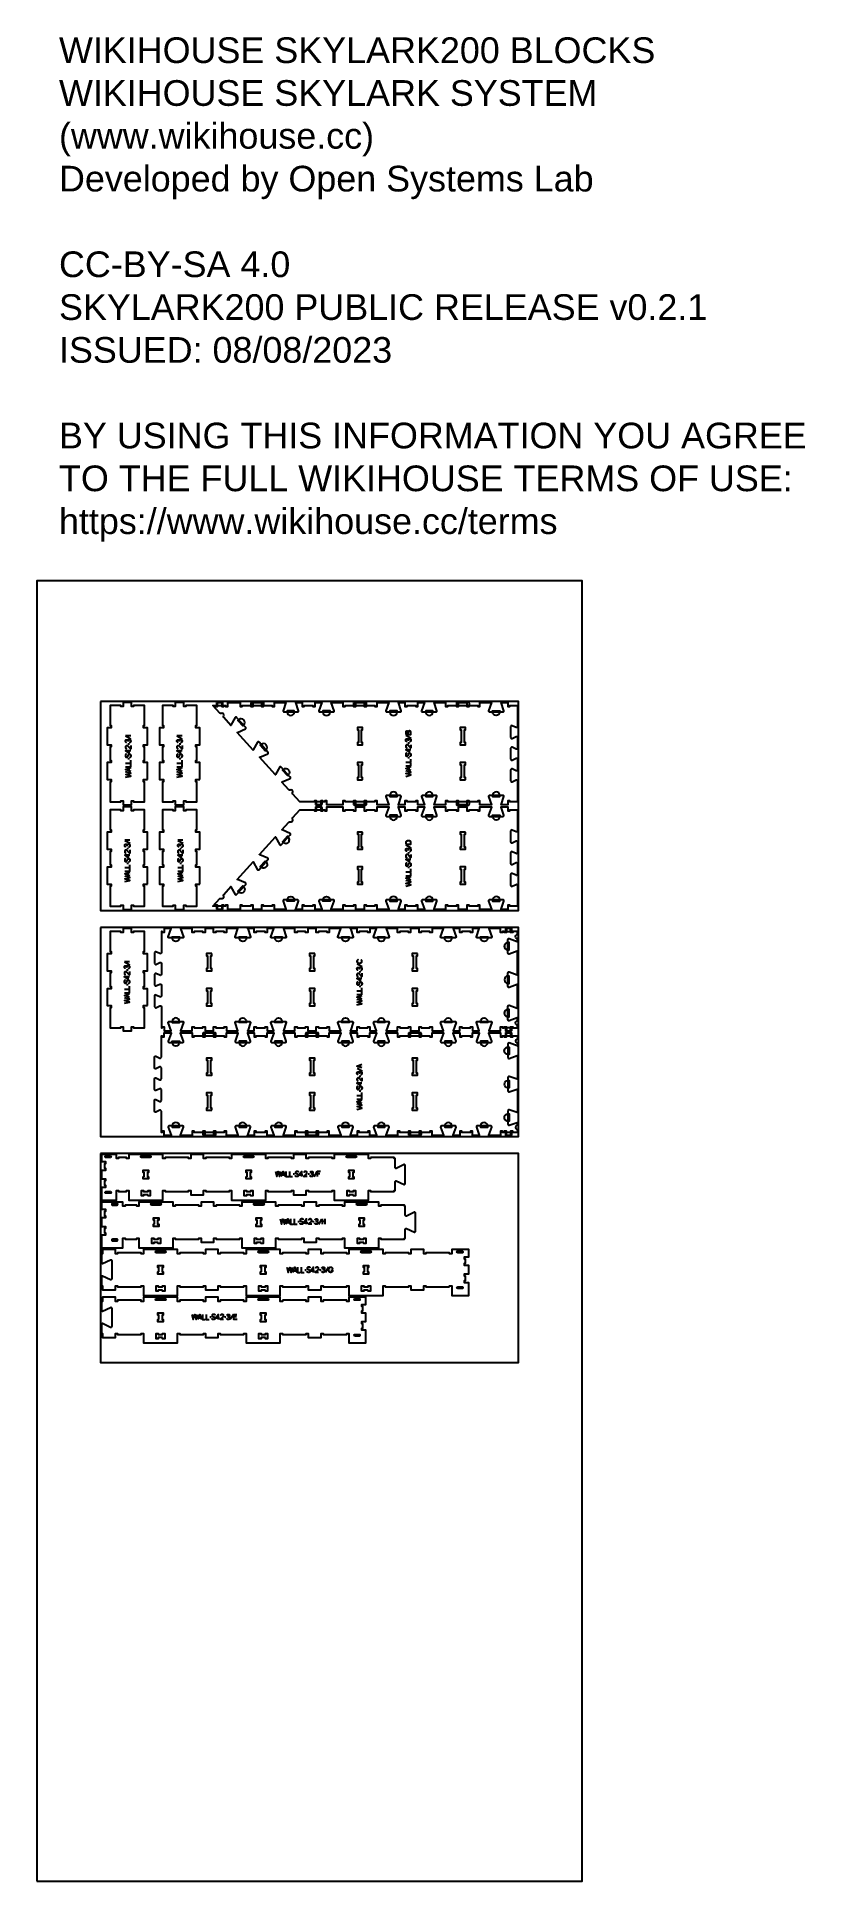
# Model space of a CAD drawing. Extents: x 0 to 4485, y 0 to 10771.
import ezdxf

# ---------------------------------------------------------------- set-up
doc = ezdxf.new("R2010")
doc.units = 0
for name, color, linetype in [('0_SHEET_SPRUCEPLY_2440X122', 1, 'CONTINUOUS'), ('1_ANYTOOL_1MMDEEP_LABELS_S', 2, 'CONTINUOUS'), ('3_ANYTOOL_CUTTHROUGH_INSID', 4, 'CONTINUOUS'), ('4_ANYTOOL_CUTTHROUGH_OUTSI', 5, 'CONTINUOUS'), ('5_ANYTOOL_HALF_MILL_9MM_IN', 3, 'CONTINUOUS'), ('DONOTCUT', 7, 'CONTINUOUS'), ('README', 1, 'CONTINUOUS')]:
    doc.layers.add(name, color=color, linetype=linetype)
doc.styles.add('ARIAL', font='arial.ttf')

msp = doc.modelspace()

# ---------------------------------------------------------------- texts
at = {"layer": 'README', "insert": (129, 10768, 0), "char_height": 150, "width": 8996.74, "attachment_point": 1, "style": 'ARIAL'}
msp.add_mtext('{\\fArial;WIKIHOUSE SKYLARK200 BLOCKS}\\P{\\fArial;WIKIHOUSE SKYLARK SYSTEM}\\P{\\fArial;(www.wikihouse.cc)}\\P{\\fArial;Developed by Open Systems Lab}\\P\\P{\\fArial;CC-BY-SA 4.0}\\P{\\fArial;SKYLARK200 PUBLIC RELEASE v0.2.1}\\P{\\fArial;ISSUED: 08/08/2023}\\P\\P{\\fArial;BY USING THIS INFORMATION YOU AGREE }\\P{\\fArial;TO THE FULL WIKIHOUSE TERMS OF USE:}\\P{\\fArial;https://www.wikihouse.cc/terms}', dxfattribs=at)

# ---------------------------------------------------------------- linework, layer by layer
at = {"layer": '0_SHEET_SPRUCEPLY_2440X122'}
for points in [[(372, 6889), (372, 5669), (2812, 5669), (2812, 6889)], [(372, 5569), (372, 4349), (2812, 4349), (2812, 5569)], [(372, 4249), (372, 3029), (2812, 3029), (2812, 4249)]]:
    msp.add_lwpolyline(points, close=True, dxfattribs=at)
at = {"layer": '1_ANYTOOL_1MMDEEP_LABELS_S', "color": 2}
for points in [[(518, 6691), (548, 6691)], [(518, 6688), (549, 6671)], [(818, 6691), (848, 6691)], [(818, 6688), (849, 6671)], [(2154, 6697), (2184, 6697), (2184, 6706), (2184, 6709), (2184, 6709), (2184, 6709), (2184, 6709), (2184, 6710), (2184, 6710), (2184, 6710), (2184, 6710), (2184, 6711), (2184, 6711), (2184, 6711), (2184, 6711), (2184, 6711), (2184, 6712), (2184, 6712), (2184, 6712), (2183, 6712), (2183, 6712), (2183, 6712), (2183, 6713), (2183, 6713), (2183, 6713), (2183, 6713), (2183, 6713), (2183, 6713), (2182, 6714), (2182, 6714), (2182, 6714), (2182, 6714), (2182, 6714), (2182, 6714), (2182, 6714), (2181, 6715), (2181, 6715), (2181, 6715), (2181, 6715), (2181, 6715), (2181, 6715), (2180, 6715), (2180, 6715), (2180, 6715), (2180, 6716), (2180, 6716), (2179, 6716), (2179, 6716), (2179, 6716), (2179, 6716), (2179, 6716), (2179, 6716), (2178, 6716), (2178, 6716), (2178, 6716), (2178, 6716), (2178, 6716), (2177, 6716), (2177, 6716), (2177, 6717), (2177, 6717), (2177, 6717), (2176, 6717), (2176, 6717), (2176, 6717), (2176, 6717), (2176, 6717), (2175, 6717), (2175, 6717), (2175, 6717), (2175, 6717), (2174, 6717), (2174, 6717), (2174, 6717), (2174, 6717), (2174, 6716), (2173, 6716), (2173, 6716), (2173, 6716), (2173, 6716), (2172, 6716), (2172, 6716), (2172, 6716), (2172, 6716), (2172, 6716), (2172, 6716), (2172, 6716), (2172, 6716), (2171, 6716), (2171, 6716), (2171, 6716), (2171, 6716), (2171, 6715), (2171, 6715), (2171, 6715), (2171, 6715), (2171, 6715), (2171, 6715), (2171, 6715), (2171, 6715), (2171, 6715), (2170, 6715), (2170, 6715), (2170, 6715), (2170, 6715), (2170, 6715), (2170, 6714), (2170, 6714), (2170, 6714), (2170, 6714), (2170, 6714), (2169, 6713), (2169, 6713), (2169, 6713), (2169, 6712), (2169, 6712), (2168, 6711), (2168, 6711), (2168, 6711), (2168, 6710), (2168, 6710), (2168, 6709), (2168, 6709), (2168, 6709), (2168, 6708), (2168, 6708), (2167, 6707)], [(2168, 6697), (2167, 6707), (2167, 6708), (2167, 6708), (2167, 6708), (2167, 6709), (2167, 6709), (2167, 6709), (2167, 6710), (2167, 6710), (2167, 6711), (2167, 6711), (2167, 6711), (2167, 6712), (2166, 6712), (2166, 6712), (2166, 6713), (2166, 6713), (2166, 6713), (2166, 6713), (2166, 6713), (2166, 6713), (2166, 6713), (2166, 6713), (2166, 6713), (2166, 6713), (2165, 6714), (2165, 6714), (2165, 6714), (2165, 6714), (2165, 6714), (2165, 6714), (2165, 6714), (2165, 6714), (2165, 6714), (2165, 6714), (2165, 6714), (2165, 6714), (2165, 6714), (2165, 6714), (2165, 6714), (2165, 6714), (2164, 6714), (2164, 6714), (2164, 6715), (2164, 6715), (2164, 6715), (2164, 6715), (2164, 6715), (2164, 6715), (2164, 6715), (2164, 6715), (2163, 6715), (2163, 6715), (2163, 6715), (2163, 6715), (2163, 6715), (2163, 6715), (2162, 6715), (2162, 6715), (2162, 6715), (2162, 6715), (2161, 6715), (2161, 6715), (2161, 6715), (2161, 6715), (2160, 6715), (2160, 6715), (2160, 6715), (2160, 6715), (2159, 6715), (2159, 6715), (2159, 6715), (2159, 6715), (2159, 6715), (2159, 6715), (2158, 6715), (2158, 6715), (2158, 6715), (2158, 6715), (2158, 6715), (2158, 6715), (2157, 6715), (2157, 6715), (2157, 6715), (2157, 6715), (2157, 6715), (2157, 6715), (2157, 6715), (2156, 6714), (2156, 6714), (2156, 6714), (2156, 6714), (2156, 6714), (2156, 6714), (2156, 6714), (2156, 6714), (2156, 6714), (2155, 6714), (2155, 6713), (2155, 6713), (2155, 6713), (2155, 6713), (2155, 6713), (2155, 6713), (2155, 6713), (2155, 6713), (2155, 6712), (2155, 6712), (2155, 6712), (2155, 6712), (2154, 6712), (2154, 6712), (2154, 6712), (2154, 6711), (2154, 6711), (2154, 6711), (2154, 6711), (2154, 6711), (2154, 6711), (2154, 6710), (2154, 6710), (2154, 6710), (2154, 6710), (2154, 6710), (2154, 6709), (2154, 6709), (2154, 6709), (2154, 6697)], [(2154, 6693), (2185, 6676)], [(522, 6581), (522, 6581), (522, 6581), (522, 6581), (522, 6581), (522, 6581), (522, 6581), (522, 6581), (522, 6581), (521, 6581), (521, 6581), (521, 6581), (521, 6581), (521, 6581), (521, 6581), (521, 6581), (521, 6581), (521, 6581), (521, 6581), (521, 6581), (521, 6581), (521, 6581), (520, 6581), (520, 6581), (520, 6581), (520, 6581), (520, 6581), (520, 6581), (520, 6581), (520, 6581), (520, 6581), (520, 6581), (520, 6580), (520, 6580), (520, 6580), (520, 6580), (520, 6580), (519, 6580), (519, 6580), (519, 6580), (519, 6580), (519, 6580), (519, 6580), (519, 6580), (519, 6580), (519, 6580), (519, 6580), (519, 6580), (519, 6579), (519, 6579), (519, 6579), (519, 6579), (519, 6579), (519, 6579), (519, 6579), (518, 6578), (518, 6578), (518, 6578), (518, 6577), (518, 6576), (518, 6576), (518, 6575), (518, 6575), (518, 6574), (518, 6574), (517, 6573), (517, 6573), (517, 6573), (517, 6572), (517, 6572), (517, 6572), (517, 6572), (517, 6571), (517, 6571), (517, 6571), (517, 6571), (518, 6571), (518, 6570), (518, 6570), (518, 6570), (518, 6570), (518, 6570), (518, 6570), (518, 6569), (518, 6569), (518, 6569), (518, 6569), (518, 6569), (518, 6568), (518, 6568), (518, 6568), (518, 6568), (518, 6568), (518, 6568), (519, 6567), (519, 6567), (519, 6567), (519, 6567), (519, 6567), (519, 6567), (519, 6567), (519, 6566), (519, 6566), (519, 6566), (520, 6566), (520, 6566), (520, 6566), (520, 6566), (520, 6565), (520, 6565), (520, 6565), (521, 6565), (521, 6565), (521, 6565), (521, 6565), (521, 6565), (521, 6565), (521, 6564), (522, 6564), (522, 6564), (522, 6564), (522, 6564), (522, 6564), (522, 6564), (523, 6564), (523, 6564), (523, 6564), (523, 6564), (523, 6564), (524, 6564), (524, 6564), (524, 6564), (524, 6564), (524, 6564), (525, 6564), (525, 6564), (525, 6564), (525, 6564), (525, 6564), (526, 6564), (526, 6564), (526, 6564), (526, 6564), (526, 6564), (527, 6564), (527, 6564), (527, 6564), (527, 6564), (527, 6564), (527, 6564), (527, 6564), (527, 6564), (527, 6565), (527, 6565), (528, 6565), (528, 6565), (528, 6565), (528, 6565), (528, 6565), (528, 6565), (528, 6565), (528, 6565), (528, 6565), (528, 6565), (528, 6565), (528, 6565), (528, 6565), (528, 6565), (529, 6565), (529, 6565), (529, 6566), (529, 6566), (529, 6566), (529, 6566), (529, 6566), (529, 6566), (529, 6567), (530, 6567), (530, 6567), (530, 6568), (531, 6569), (531, 6570), (531, 6570), (532, 6571), (532, 6572), (532, 6573), (533, 6574), (533, 6575), (533, 6575), (534, 6576), (534, 6577), (534, 6578), (535, 6578), (535, 6579), (535, 6579), (535, 6579), (536, 6579), (536, 6579), (536, 6580), (536, 6580), (536, 6580), (536, 6580), (536, 6580), (536, 6580), (536, 6580), (536, 6580), (536, 6580), (536, 6580), (536, 6580), (536, 6580), (537, 6580), (537, 6580), (537, 6580), (537, 6580), (537, 6581), (537, 6581), (537, 6581), (537, 6581), (537, 6581), (537, 6581), (537, 6581), (537, 6581), (537, 6581), (538, 6581), (538, 6581), (538, 6581), (538, 6581), (538, 6581), (538, 6581), (538, 6581), (538, 6581), (538, 6581), (539, 6581), (539, 6581), (539, 6581), (539, 6581), (539, 6581), (540, 6581), (540, 6581), (540, 6581), (540, 6581), (540, 6581), (541, 6581), (541, 6581), (541, 6581), (541, 6581), (542, 6581), (542, 6581), (542, 6581), (542, 6581), (542, 6581), (543, 6581), (543, 6581), (543, 6581), (543, 6581), (543, 6581), (544, 6581), (544, 6580), (544, 6580), (544, 6580), (544, 6580), (544, 6580), (545, 6580), (545, 6580), (545, 6580), (545, 6580), (545, 6579), (545, 6579), (546, 6579), (546, 6579), (546, 6579), (546, 6579), (546, 6578), (546, 6578), (546, 6578), (546, 6578), (547, 6577), (547, 6577), (547, 6577), (547, 6576), (547, 6576), (547, 6576), (547, 6576), (548, 6575), (548, 6575), (548, 6575), (548, 6575), (548, 6575), (548, 6574), (548, 6574), (548, 6574), (548, 6574), (548, 6574), (548, 6573), (548, 6573), (548, 6573), (548, 6572), (548, 6572), (548, 6572), (548, 6571), (548, 6571), (548, 6570), (548, 6570), (548, 6570), (548, 6569), (548, 6569), (548, 6568), (548, 6568), (547, 6568), (547, 6567), (547, 6567), (547, 6567), (547, 6566), (547, 6566), (546, 6566), (546, 6566), (546, 6565), (546, 6565), (546, 6565), (546, 6565), (546, 6565), (546, 6565), (546, 6565), (545, 6564), (545, 6564), (545, 6564), (545, 6564), (545, 6564), (545, 6564), (545, 6564), (545, 6564), (545, 6564), (545, 6564), (545, 6564), (545, 6564), (544, 6564), (544, 6564), (544, 6564), (544, 6564), (544, 6564), (544, 6564), (544, 6564), (544, 6563), (544, 6563), (544, 6563), (544, 6563), (544, 6563), (543, 6563), (543, 6563), (543, 6563), (543, 6563), (543, 6563), (542, 6563), (542, 6563), (542, 6563), (542, 6563)], [(523, 6650), (522, 6650), (522, 6651), (522, 6651), (522, 6651), (521, 6651), (521, 6651), (521, 6652), (521, 6652), (521, 6652), (520, 6652), (520, 6652), (520, 6652), (520, 6652), (520, 6652), (520, 6652), (520, 6652), (520, 6653), (520, 6653), (520, 6653), (519, 6653), (519, 6653), (519, 6653), (519, 6653), (519, 6653), (519, 6654), (519, 6654), (519, 6654), (519, 6654), (519, 6654), (519, 6654), (519, 6654), (519, 6654), (518, 6655), (518, 6655), (518, 6655), (518, 6655), (518, 6655), (518, 6655), (518, 6656), (518, 6656), (518, 6656), (518, 6656), (518, 6657), (518, 6657), (518, 6657), (518, 6658), (518, 6658), (518, 6658), (518, 6659), (518, 6659), (518, 6659), (518, 6659), (518, 6659), (518, 6660), (518, 6660), (518, 6660), (518, 6660), (518, 6660), (518, 6661), (518, 6661), (518, 6661), (518, 6661), (518, 6661), (518, 6662), (518, 6662), (518, 6662), (518, 6662), (518, 6662), (519, 6662), (519, 6663), (519, 6663), (519, 6663), (519, 6663), (519, 6663), (519, 6663), (519, 6663), (519, 6664), (519, 6664), (520, 6664), (520, 6664), (520, 6664), (520, 6664), (520, 6664), (520, 6664), (520, 6665), (520, 6665), (521, 6665), (521, 6665), (521, 6665), (521, 6665), (521, 6665), (521, 6665), (521, 6665), (522, 6665), (522, 6665), (522, 6666), (522, 6666), (522, 6666), (522, 6666), (523, 6666), (523, 6666), (523, 6666), (523, 6666), (523, 6666), (524, 6666), (524, 6666), (524, 6666), (524, 6666), (524, 6666), (525, 6666), (525, 6666), (525, 6666), (526, 6666), (526, 6666), (526, 6666), (527, 6666), (527, 6666), (527, 6666), (527, 6666), (527, 6666), (527, 6666), (527, 6666), (528, 6666), (528, 6666), (528, 6666), (528, 6666), (528, 6666), (528, 6665), (528, 6665), (528, 6665), (529, 6665), (529, 6665), (529, 6665), (529, 6665), (529, 6665), (529, 6665), (529, 6665), (529, 6665), (529, 6665), (530, 6665), (530, 6664), (530, 6664), (530, 6664), (530, 6664), (530, 6664), (530, 6664), (530, 6664), (530, 6664), (530, 6664), (531, 6664), (531, 6663), (531, 6663), (531, 6663), (531, 6663), (531, 6663), (531, 6663), (531, 6663), (531, 6663), (531, 6663), (531, 6663), (531, 6663), (531, 6662), (531, 6662), (531, 6662), (531, 6662), (531, 6662), (531, 6662), (532, 6661), (532, 6661), (532, 6661), (532, 6661), (532, 6660), (532, 6660), (532, 6660), (532, 6660), (532, 6660), (532, 6659), (532, 6659), (532, 6659), (532, 6659), (532, 6658), (532, 6655)], [(548, 6632), (548, 6613), (547, 6613), (547, 6614), (547, 6614), (547, 6614), (546, 6614), (546, 6614), (546, 6614), (546, 6614), (546, 6614), (545, 6614), (545, 6614), (545, 6614), (545, 6615), (544, 6615), (544, 6615), (544, 6615), (544, 6615), (544, 6615), (544, 6615), (543, 6616), (543, 6616), (543, 6616), (543, 6616), (543, 6616), (543, 6616), (542, 6616), (542, 6617), (542, 6617), (542, 6617), (542, 6617), (540, 6619), (539, 6620), (538, 6622), (537, 6623), (536, 6624), (536, 6625), (535, 6626), (535, 6626), (534, 6627), (533, 6628), (533, 6628), (532, 6629), (532, 6629), (532, 6629), (532, 6629), (531, 6629), (531, 6629), (531, 6630), (531, 6630), (531, 6630), (531, 6630), (530, 6630), (530, 6630), (530, 6630), (530, 6630), (530, 6630), (530, 6630), (529, 6631), (529, 6631), (529, 6631), (529, 6631), (529, 6631), (528, 6631), (528, 6631), (528, 6631), (528, 6631), (528, 6631), (527, 6631), (527, 6631), (527, 6631), (527, 6631), (526, 6631), (526, 6631), (526, 6631), (526, 6631), (525, 6631), (525, 6631), (525, 6631), (525, 6631), (525, 6631), (524, 6631), (524, 6631), (524, 6631), (524, 6631), (523, 6631), (523, 6631), (523, 6631), (523, 6631), (523, 6631), (522, 6630), (522, 6630), (522, 6630), (522, 6630), (522, 6630), (522, 6630), (521, 6630), (521, 6630), (521, 6630), (521, 6630), (521, 6629), (521, 6629), (520, 6629), (520, 6629), (520, 6629), (520, 6629), (520, 6629), (520, 6628), (520, 6628), (519, 6628), (519, 6628), (519, 6628), (519, 6628), (519, 6627), (519, 6627), (519, 6627), (519, 6627), (519, 6627), (519, 6627), (518, 6626), (518, 6626), (518, 6626), (518, 6626), (518, 6626), (518, 6625), (518, 6625), (518, 6625), (518, 6625), (518, 6624), (518, 6624), (518, 6624), (518, 6624), (518, 6624), (518, 6623), (518, 6623), (518, 6623), (518, 6623), (518, 6622), (518, 6622), (518, 6621), (518, 6621), (518, 6621), (518, 6620), (518, 6620), (518, 6620), (518, 6619), (518, 6619), (518, 6619), (518, 6619), (518, 6619), (518, 6619), (518, 6618), (518, 6618), (519, 6618), (519, 6618), (519, 6618), (519, 6618), (519, 6618), (519, 6617), (519, 6617), (519, 6617), (519, 6617), (519, 6617), (519, 6617), (519, 6617), (519, 6616), (520, 6616), (520, 6616), (520, 6616), (520, 6616), (520, 6616), (520, 6616), (520, 6616), (520, 6616), (520, 6615), (521, 6615), (521, 6615), (521, 6615), (521, 6615), (521, 6615), (521, 6615), (522, 6614), (522, 6614), (522, 6614), (523, 6614), (523, 6614)], [(548, 6601), (518, 6601), (539, 6585)], [(532, 6657), (532, 6658), (532, 6658), (532, 6659), (532, 6659), (532, 6660), (532, 6660), (532, 6660), (533, 6661), (533, 6661), (533, 6662), (533, 6662), (533, 6662), (533, 6663), (533, 6663), (534, 6663), (534, 6664), (534, 6664), (534, 6664), (534, 6664), (534, 6664), (534, 6664), (534, 6665), (534, 6665), (534, 6665), (534, 6665), (534, 6665), (534, 6665), (535, 6665), (535, 6665), (535, 6665), (535, 6665), (535, 6665), (535, 6665), (535, 6665), (535, 6665), (535, 6666), (535, 6666), (535, 6666), (535, 6666), (535, 6666), (535, 6666), (536, 6666), (536, 6666), (536, 6666), (536, 6666), (536, 6666), (536, 6666), (536, 6666), (536, 6666), (536, 6666), (536, 6666), (536, 6666), (537, 6666), (537, 6666), (537, 6667), (537, 6667), (537, 6667), (538, 6667), (538, 6667), (538, 6667), (538, 6667), (539, 6667), (539, 6667), (539, 6667), (539, 6667), (540, 6667), (540, 6667), (540, 6667), (540, 6667), (541, 6667), (541, 6667), (541, 6667), (541, 6667), (542, 6667), (542, 6667), (542, 6667), (542, 6666), (543, 6666), (543, 6666), (543, 6666), (543, 6666), (543, 6666), (544, 6666), (544, 6666), (544, 6666), (544, 6666), (544, 6666), (544, 6666), (545, 6665), (545, 6665), (545, 6665), (545, 6665), (545, 6665), (545, 6665), (545, 6665), (545, 6665), (545, 6665), (546, 6665), (546, 6665), (546, 6664), (546, 6664), (546, 6664), (546, 6664), (546, 6664), (546, 6664), (546, 6663), (546, 6663), (547, 6663), (547, 6663), (547, 6663), (547, 6663), (547, 6662), (547, 6662), (547, 6662), (547, 6662), (547, 6662), (547, 6661), (547, 6661), (547, 6661), (547, 6661), (547, 6661), (548, 6660), (548, 6660), (548, 6660), (548, 6660), (548, 6659), (548, 6659), (548, 6658), (548, 6658), (548, 6657), (548, 6657), (548, 6656), (548, 6656), (548, 6656), (548, 6656), (548, 6655), (548, 6655), (547, 6655), (547, 6655), (547, 6655), (547, 6655), (547, 6654), (547, 6654), (547, 6654), (547, 6654), (547, 6654), (547, 6654), (547, 6653), (547, 6653), (547, 6653), (547, 6653), (547, 6653), (547, 6653), (547, 6653), (546, 6653), (546, 6652), (546, 6652), (546, 6652), (546, 6652), (546, 6652), (546, 6652), (546, 6652), (546, 6652), (546, 6651), (545, 6651), (545, 6651), (545, 6651), (545, 6651), (545, 6651), (545, 6651), (545, 6651), (545, 6651), (544, 6650), (544, 6650), (544, 6650), (544, 6650), (544, 6650), (544, 6650), (543, 6650), (543, 6650), (543, 6649), (542, 6649), (542, 6649)], [(534, 6645), (534, 6637)], [(539, 6585), (539, 6607)], [(822, 6581), (822, 6581), (822, 6581), (822, 6581), (822, 6581), (822, 6581), (822, 6581), (822, 6581), (822, 6581), (821, 6581), (821, 6581), (821, 6581), (821, 6581), (821, 6581), (821, 6581), (821, 6581), (821, 6581), (821, 6581), (821, 6581), (821, 6581), (821, 6581), (821, 6581), (820, 6581), (820, 6581), (820, 6581), (820, 6581), (820, 6581), (820, 6581), (820, 6581), (820, 6581), (820, 6581), (820, 6581), (820, 6580), (820, 6580), (820, 6580), (820, 6580), (820, 6580), (819, 6580), (819, 6580), (819, 6580), (819, 6580), (819, 6580), (819, 6580), (819, 6580), (819, 6580), (819, 6580), (819, 6580), (819, 6580), (819, 6579), (819, 6579), (819, 6579), (819, 6579), (819, 6579), (819, 6579), (819, 6579), (819, 6578), (818, 6578), (818, 6578), (818, 6577), (818, 6576), (818, 6576), (818, 6575), (818, 6575), (818, 6574), (818, 6574), (818, 6573), (817, 6573), (817, 6573), (817, 6572), (817, 6572), (817, 6572), (817, 6572), (817, 6571), (817, 6571), (817, 6571), (818, 6571), (818, 6571), (818, 6570), (818, 6570), (818, 6570), (818, 6570), (818, 6570), (818, 6570), (818, 6569), (818, 6569), (818, 6569), (818, 6569), (818, 6569), (818, 6568), (818, 6568), (818, 6568), (818, 6568), (818, 6568), (818, 6568), (819, 6567), (819, 6567), (819, 6567), (819, 6567), (819, 6567), (819, 6567), (819, 6567), (819, 6566), (819, 6566), (819, 6566), (820, 6566), (820, 6566), (820, 6566), (820, 6566), (820, 6565), (820, 6565), (820, 6565), (821, 6565), (821, 6565), (821, 6565), (821, 6565), (821, 6565), (821, 6565), (821, 6564), (822, 6564), (822, 6564), (822, 6564), (822, 6564), (822, 6564), (823, 6564), (823, 6564), (823, 6564), (823, 6564), (823, 6564), (823, 6564), (824, 6564), (824, 6564), (824, 6564), (824, 6564), (824, 6564), (825, 6564), (825, 6564), (825, 6564), (825, 6564), (826, 6564), (826, 6564), (826, 6564), (826, 6564), (826, 6564), (826, 6564), (827, 6564), (827, 6564), (827, 6564), (827, 6564), (827, 6564), (827, 6564), (827, 6564), (827, 6564), (827, 6565), (827, 6565), (828, 6565), (828, 6565), (828, 6565), (828, 6565), (828, 6565), (828, 6565), (828, 6565), (828, 6565), (828, 6565), (828, 6565), (828, 6565), (828, 6565), (828, 6565), (828, 6565), (829, 6565), (829, 6565), (829, 6566), (829, 6566), (829, 6566), (829, 6566), (829, 6566), (829, 6566), (829, 6567), (830, 6567), (830, 6567), (830, 6568), (831, 6569), (831, 6570), (831, 6570), (832, 6571), (832, 6572), (832, 6573), (833, 6574), (833, 6575), (833, 6575), (834, 6576), (834, 6577), (834, 6578), (835, 6578), (835, 6579), (835, 6579), (835, 6579), (836, 6579), (836, 6579), (836, 6580), (836, 6580), (836, 6580), (836, 6580), (836, 6580), (836, 6580), (836, 6580), (836, 6580), (836, 6580), (836, 6580), (836, 6580), (836, 6580), (837, 6580), (837, 6580), (837, 6580), (837, 6580), (837, 6581), (837, 6581), (837, 6581), (837, 6581), (837, 6581), (837, 6581), (837, 6581), (837, 6581), (837, 6581), (838, 6581), (838, 6581), (838, 6581), (838, 6581), (838, 6581), (838, 6581), (838, 6581), (838, 6581), (838, 6581), (839, 6581), (839, 6581), (839, 6581), (839, 6581), (839, 6581), (840, 6581), (840, 6581), (840, 6581), (840, 6581), (840, 6581), (841, 6581), (841, 6581), (841, 6581), (841, 6581), (842, 6581), (842, 6581), (842, 6581), (842, 6581), (842, 6581), (843, 6581), (843, 6581), (843, 6581), (843, 6581), (843, 6581), (844, 6581), (844, 6580), (844, 6580), (844, 6580), (844, 6580), (844, 6580), (845, 6580), (845, 6580), (845, 6580), (845, 6580), (845, 6579), (845, 6579), (846, 6579), (846, 6579), (846, 6579), (846, 6579), (846, 6578), (846, 6578), (846, 6578), (846, 6578), (847, 6577), (847, 6577), (847, 6577), (847, 6576), (847, 6576), (847, 6576), (848, 6576), (848, 6575), (848, 6575), (848, 6575), (848, 6575), (848, 6575), (848, 6574), (848, 6574), (848, 6574), (848, 6574), (848, 6574), (848, 6573), (848, 6573), (848, 6573), (848, 6572), (848, 6572), (848, 6572), (848, 6571), (848, 6571), (848, 6570), (848, 6570), (848, 6570), (848, 6569), (848, 6569), (848, 6568), (848, 6568), (847, 6568), (847, 6567), (847, 6567), (847, 6567), (847, 6566), (847, 6566), (846, 6566), (846, 6566), (846, 6565), (846, 6565), (846, 6565), (846, 6565), (846, 6565), (846, 6565), (846, 6565), (845, 6564), (845, 6564), (845, 6564), (845, 6564), (845, 6564), (845, 6564), (845, 6564), (845, 6564), (845, 6564), (845, 6564), (845, 6564), (845, 6564), (844, 6564), (844, 6564), (844, 6564), (844, 6564), (844, 6564), (844, 6564), (844, 6564), (844, 6563), (844, 6563), (844, 6563), (844, 6563), (844, 6563), (843, 6563), (843, 6563), (843, 6563), (843, 6563), (843, 6563), (842, 6563), (842, 6563), (842, 6563), (842, 6563)], [(823, 6650), (822, 6650), (822, 6651), (822, 6651), (822, 6651), (821, 6651), (821, 6651), (821, 6652), (821, 6652), (821, 6652), (820, 6652), (820, 6652), (820, 6652), (820, 6652), (820, 6652), (820, 6652), (820, 6652), (820, 6653), (820, 6653), (820, 6653), (819, 6653), (819, 6653), (819, 6653), (819, 6653), (819, 6653), (819, 6654), (819, 6654), (819, 6654), (819, 6654), (819, 6654), (819, 6654), (819, 6654), (819, 6654), (818, 6655), (818, 6655), (818, 6655), (818, 6655), (818, 6655), (818, 6655), (818, 6656), (818, 6656), (818, 6656), (818, 6656), (818, 6657), (818, 6657), (818, 6657), (818, 6658), (818, 6658), (818, 6658), (818, 6659), (818, 6659), (818, 6659), (818, 6659), (818, 6659), (818, 6660), (818, 6660), (818, 6660), (818, 6660), (818, 6660), (818, 6661), (818, 6661), (818, 6661), (818, 6661), (818, 6661), (818, 6662), (818, 6662), (818, 6662), (818, 6662), (819, 6662), (819, 6662), (819, 6663), (819, 6663), (819, 6663), (819, 6663), (819, 6663), (819, 6663), (819, 6663), (819, 6664), (819, 6664), (820, 6664), (820, 6664), (820, 6664), (820, 6664), (820, 6664), (820, 6664), (820, 6665), (820, 6665), (821, 6665), (821, 6665), (821, 6665), (821, 6665), (821, 6665), (821, 6665), (821, 6665), (822, 6665), (822, 6665), (822, 6666), (822, 6666), (822, 6666), (822, 6666), (823, 6666), (823, 6666), (823, 6666), (823, 6666), (823, 6666), (824, 6666), (824, 6666), (824, 6666), (824, 6666), (824, 6666), (825, 6666), (825, 6666), (825, 6666), (826, 6666), (826, 6666), (826, 6666), (827, 6666), (827, 6666), (827, 6666), (827, 6666), (827, 6666), (827, 6666), (827, 6666), (828, 6666), (828, 6666), (828, 6666), (828, 6666), (828, 6666), (828, 6665), (828, 6665), (828, 6665), (829, 6665), (829, 6665), (829, 6665), (829, 6665), (829, 6665), (829, 6665), (829, 6665), (829, 6665), (829, 6665), (830, 6665), (830, 6664), (830, 6664), (830, 6664), (830, 6664), (830, 6664), (830, 6664), (830, 6664), (830, 6664), (830, 6664), (831, 6664), (831, 6663), (831, 6663), (831, 6663), (831, 6663), (831, 6663), (831, 6663), (831, 6663), (831, 6663), (831, 6663), (831, 6663), (831, 6663), (831, 6662), (831, 6662), (831, 6662), (831, 6662), (831, 6662), (831, 6662), (832, 6661), (832, 6661), (832, 6661), (832, 6661), (832, 6660), (832, 6660), (832, 6660), (832, 6660), (832, 6660), (832, 6659), (832, 6659), (832, 6659), (832, 6659), (832, 6658), (832, 6655)], [(848, 6632), (848, 6613), (847, 6613), (847, 6614), (847, 6614), (847, 6614), (846, 6614), (846, 6614), (846, 6614), (846, 6614), (846, 6614), (845, 6614), (845, 6614), (845, 6614), (845, 6615), (845, 6615), (844, 6615), (844, 6615), (844, 6615), (844, 6615), (844, 6615), (843, 6616), (843, 6616), (843, 6616), (843, 6616), (843, 6616), (843, 6616), (842, 6616), (842, 6617), (842, 6617), (842, 6617), (842, 6617), (840, 6619), (839, 6620), (838, 6622), (837, 6623), (836, 6624), (836, 6625), (835, 6626), (835, 6626), (834, 6627), (833, 6628), (833, 6628), (832, 6629), (832, 6629), (832, 6629), (832, 6629), (832, 6629), (831, 6629), (831, 6630), (831, 6630), (831, 6630), (831, 6630), (830, 6630), (830, 6630), (830, 6630), (830, 6630), (830, 6630), (830, 6630), (829, 6631), (829, 6631), (829, 6631), (829, 6631), (829, 6631), (828, 6631), (828, 6631), (828, 6631), (828, 6631), (828, 6631), (827, 6631), (827, 6631), (827, 6631), (827, 6631), (826, 6631), (826, 6631), (826, 6631), (826, 6631), (826, 6631), (825, 6631), (825, 6631), (825, 6631), (825, 6631), (824, 6631), (824, 6631), (824, 6631), (824, 6631), (823, 6631), (823, 6631), (823, 6631), (823, 6631), (823, 6631), (822, 6630), (822, 6630), (822, 6630), (822, 6630), (822, 6630), (822, 6630), (821, 6630), (821, 6630), (821, 6630), (821, 6630), (821, 6629), (821, 6629), (820, 6629), (820, 6629), (820, 6629), (820, 6629), (820, 6629), (820, 6628), (820, 6628), (820, 6628), (819, 6628), (819, 6628), (819, 6628), (819, 6627), (819, 6627), (819, 6627), (819, 6627), (819, 6627), (819, 6627), (819, 6626), (818, 6626), (818, 6626), (818, 6626), (818, 6626), (818, 6625), (818, 6625), (818, 6625), (818, 6625), (818, 6624), (818, 6624), (818, 6624), (818, 6624), (818, 6624), (818, 6623), (818, 6623), (818, 6623), (818, 6623), (818, 6622), (818, 6622), (818, 6621), (818, 6621), (818, 6621), (818, 6620), (818, 6620), (818, 6620), (818, 6619), (818, 6619), (818, 6619), (818, 6619), (818, 6619), (818, 6619), (818, 6618), (819, 6618), (819, 6618), (819, 6618), (819, 6618), (819, 6618), (819, 6618), (819, 6617), (819, 6617), (819, 6617), (819, 6617), (819, 6617), (819, 6617), (819, 6617), (819, 6616), (820, 6616), (820, 6616), (820, 6616), (820, 6616), (820, 6616), (820, 6616), (820, 6616), (820, 6616), (820, 6615), (821, 6615), (821, 6615), (821, 6615), (821, 6615), (821, 6615), (821, 6615), (822, 6614), (822, 6614), (822, 6614), (823, 6614), (823, 6614)], [(848, 6601), (818, 6601), (839, 6585)], [(832, 6657), (832, 6658), (832, 6658), (832, 6659), (832, 6659), (832, 6660), (832, 6660), (832, 6660), (833, 6661), (833, 6661), (833, 6662), (833, 6662), (833, 6662), (833, 6663), (833, 6663), (834, 6663), (834, 6664), (834, 6664), (834, 6664), (834, 6664), (834, 6664), (834, 6664), (834, 6665), (834, 6665), (834, 6665), (834, 6665), (834, 6665), (834, 6665), (835, 6665), (835, 6665), (835, 6665), (835, 6665), (835, 6665), (835, 6665), (835, 6665), (835, 6665), (835, 6666), (835, 6666), (835, 6666), (835, 6666), (835, 6666), (836, 6666), (836, 6666), (836, 6666), (836, 6666), (836, 6666), (836, 6666), (836, 6666), (836, 6666), (836, 6666), (836, 6666), (836, 6666), (836, 6666), (837, 6666), (837, 6666), (837, 6667), (837, 6667), (837, 6667), (838, 6667), (838, 6667), (838, 6667), (838, 6667), (839, 6667), (839, 6667), (839, 6667), (839, 6667), (840, 6667), (840, 6667), (840, 6667), (840, 6667), (841, 6667), (841, 6667), (841, 6667), (841, 6667), (842, 6667), (842, 6667), (842, 6667), (842, 6666), (843, 6666), (843, 6666), (843, 6666), (843, 6666), (843, 6666), (844, 6666), (844, 6666), (844, 6666), (844, 6666), (844, 6666), (845, 6666), (845, 6665), (845, 6665), (845, 6665), (845, 6665), (845, 6665), (845, 6665), (845, 6665), (845, 6665), (845, 6665), (846, 6665), (846, 6665), (846, 6664), (846, 6664), (846, 6664), (846, 6664), (846, 6664), (846, 6664), (846, 6663), (846, 6663), (847, 6663), (847, 6663), (847, 6663), (847, 6663), (847, 6662), (847, 6662), (847, 6662), (847, 6662), (847, 6662), (847, 6661), (847, 6661), (847, 6661), (847, 6661), (848, 6661), (848, 6660), (848, 6660), (848, 6660), (848, 6660), (848, 6659), (848, 6659), (848, 6658), (848, 6658), (848, 6657), (848, 6657), (848, 6656), (848, 6656), (848, 6656), (848, 6656), (848, 6655), (848, 6655), (848, 6655), (847, 6655), (847, 6655), (847, 6655), (847, 6654), (847, 6654), (847, 6654), (847, 6654), (847, 6654), (847, 6654), (847, 6653), (847, 6653), (847, 6653), (847, 6653), (847, 6653), (847, 6653), (847, 6653), (846, 6653), (846, 6652), (846, 6652), (846, 6652), (846, 6652), (846, 6652), (846, 6652), (846, 6652), (846, 6652), (846, 6651), (845, 6651), (845, 6651), (845, 6651), (845, 6651), (845, 6651), (845, 6651), (845, 6651), (845, 6651), (844, 6650), (844, 6650), (844, 6650), (844, 6650), (844, 6650), (844, 6650), (843, 6650), (843, 6650), (843, 6649), (842, 6649), (842, 6649)], [(834, 6645), (834, 6637)], [(839, 6585), (839, 6607)], [(2159, 6656), (2159, 6656), (2158, 6656), (2158, 6656), (2158, 6656), (2157, 6656), (2157, 6657), (2157, 6657), (2157, 6657), (2157, 6657), (2157, 6657), (2156, 6657), (2156, 6657), (2156, 6657), (2156, 6658), (2156, 6658), (2156, 6658), (2156, 6658), (2156, 6658), (2156, 6658), (2156, 6658), (2155, 6658), (2155, 6659), (2155, 6659), (2155, 6659), (2155, 6659), (2155, 6659), (2155, 6659), (2155, 6659), (2155, 6659), (2155, 6660), (2155, 6660), (2155, 6660), (2155, 6660), (2155, 6660), (2155, 6660), (2154, 6660), (2154, 6661), (2154, 6661), (2154, 6661), (2154, 6661), (2154, 6661), (2154, 6662), (2154, 6662), (2154, 6662), (2154, 6663), (2154, 6663), (2154, 6663), (2154, 6664), (2154, 6664), (2154, 6664), (2154, 6664), (2154, 6665), (2154, 6665), (2154, 6665), (2154, 6665), (2154, 6665), (2154, 6666), (2154, 6666), (2154, 6666), (2154, 6666), (2154, 6666), (2154, 6667), (2154, 6667), (2154, 6667), (2154, 6667), (2155, 6667), (2155, 6667), (2155, 6668), (2155, 6668), (2155, 6668), (2155, 6668), (2155, 6668), (2155, 6668), (2155, 6668), (2155, 6669), (2155, 6669), (2155, 6669), (2156, 6669), (2156, 6669), (2156, 6669), (2156, 6669), (2156, 6670), (2156, 6670), (2156, 6670), (2156, 6670), (2157, 6670), (2157, 6670), (2157, 6670), (2157, 6670), (2157, 6670), (2157, 6671), (2157, 6671), (2158, 6671), (2158, 6671), (2158, 6671), (2158, 6671), (2158, 6671), (2158, 6671), (2159, 6671), (2159, 6671), (2159, 6671), (2159, 6671), (2159, 6671), (2160, 6671), (2160, 6671), (2160, 6671), (2160, 6671), (2160, 6671), (2161, 6671), (2161, 6671), (2161, 6671), (2162, 6671), (2162, 6671), (2162, 6671), (2162, 6671), (2163, 6671), (2163, 6671), (2163, 6671), (2163, 6671), (2163, 6671), (2163, 6671), (2164, 6671), (2164, 6671), (2164, 6671), (2164, 6671), (2164, 6671), (2164, 6671), (2164, 6671), (2165, 6671), (2165, 6671), (2165, 6671), (2165, 6671), (2165, 6671), (2165, 6671), (2165, 6670), (2165, 6670), (2165, 6670), (2165, 6670), (2166, 6670), (2166, 6670), (2166, 6670), (2166, 6670), (2166, 6670), (2166, 6669), (2166, 6669), (2166, 6669), (2166, 6669), (2167, 6669), (2167, 6669), (2167, 6669), (2167, 6669), (2167, 6669), (2167, 6669), (2167, 6669), (2167, 6668), (2167, 6668), (2167, 6668), (2167, 6668), (2167, 6668), (2167, 6668), (2167, 6668), (2167, 6668), (2167, 6668), (2167, 6668), (2167, 6667), (2168, 6667), (2168, 6667), (2168, 6667), (2168, 6667), (2168, 6666), (2168, 6666), (2168, 6666), (2168, 6666), (2168, 6665), (2168, 6665), (2168, 6665), (2168, 6665), (2168, 6664), (2168, 6664), (2168, 6664), (2168, 6664), (2168, 6660)], [(2184, 6637), (2184, 6619), (2183, 6619), (2183, 6619), (2183, 6619), (2183, 6619), (2183, 6619), (2182, 6619), (2182, 6619), (2182, 6619), (2182, 6620), (2181, 6620), (2181, 6620), (2181, 6620), (2181, 6620), (2181, 6620), (2180, 6620), (2180, 6620), (2180, 6620), (2180, 6621), (2180, 6621), (2180, 6621), (2179, 6621), (2179, 6621), (2179, 6621), (2179, 6621), (2179, 6622), (2179, 6622), (2178, 6622), (2178, 6622), (2178, 6622), (2178, 6623), (2176, 6624), (2175, 6626), (2174, 6627), (2173, 6629), (2172, 6629), (2172, 6630), (2171, 6631), (2171, 6632), (2170, 6632), (2170, 6633), (2169, 6634), (2168, 6634), (2168, 6634), (2168, 6634), (2168, 6635), (2168, 6635), (2167, 6635), (2167, 6635), (2167, 6635), (2167, 6635), (2167, 6635), (2167, 6635), (2166, 6635), (2166, 6636), (2166, 6636), (2166, 6636), (2166, 6636), (2166, 6636), (2165, 6636), (2165, 6636), (2165, 6636), (2165, 6636), (2165, 6636), (2164, 6636), (2164, 6636), (2164, 6636), (2164, 6636), (2163, 6636), (2163, 6636), (2163, 6636), (2163, 6636), (2163, 6636), (2162, 6636), (2162, 6636), (2162, 6636), (2162, 6636), (2161, 6636), (2161, 6636), (2161, 6636), (2161, 6636), (2161, 6636), (2160, 6636), (2160, 6636), (2160, 6636), (2160, 6636), (2159, 6636), (2159, 6636), (2159, 6636), (2159, 6636), (2159, 6636), (2158, 6636), (2158, 6636), (2158, 6636), (2158, 6635), (2158, 6635), (2158, 6635), (2157, 6635), (2157, 6635), (2157, 6635), (2157, 6635), (2157, 6635), (2157, 6635), (2156, 6634), (2156, 6634), (2156, 6634), (2156, 6634), (2156, 6634), (2156, 6634), (2156, 6633), (2156, 6633), (2155, 6633), (2155, 6633), (2155, 6633), (2155, 6633), (2155, 6632), (2155, 6632), (2155, 6632), (2155, 6632), (2155, 6632), (2155, 6631), (2155, 6631), (2154, 6631), (2154, 6631), (2154, 6631), (2154, 6630), (2154, 6630), (2154, 6630), (2154, 6630), (2154, 6630), (2154, 6629), (2154, 6629), (2154, 6629), (2154, 6629), (2154, 6629), (2154, 6628), (2154, 6628), (2154, 6628), (2154, 6627), (2154, 6627), (2154, 6626), (2154, 6626), (2154, 6626), (2154, 6625), (2154, 6625), (2154, 6625), (2154, 6624), (2154, 6624), (2154, 6624), (2154, 6624), (2155, 6624), (2155, 6624), (2155, 6624), (2155, 6623), (2155, 6623), (2155, 6623), (2155, 6623), (2155, 6623), (2155, 6623), (2155, 6623), (2155, 6622), (2155, 6622), (2155, 6622), (2155, 6622), (2156, 6622), (2156, 6622), (2156, 6622), (2156, 6622), (2156, 6621), (2156, 6621), (2156, 6621), (2156, 6621), (2156, 6621), (2156, 6621), (2157, 6621), (2157, 6621), (2157, 6621), (2157, 6620), (2157, 6620), (2157, 6620), (2158, 6620), (2158, 6620), (2158, 6620), (2158, 6619), (2159, 6619), (2159, 6619)], [(2184, 6607), (2154, 6607), (2175, 6591)], [(2159, 6587), (2158, 6587), (2158, 6587), (2158, 6587), (2158, 6587), (2158, 6587), (2158, 6587), (2158, 6587), (2158, 6587), (2158, 6587), (2158, 6587), (2157, 6587), (2157, 6587), (2157, 6587), (2157, 6587), (2157, 6587), (2157, 6586), (2157, 6586), (2157, 6586), (2157, 6586), (2157, 6586), (2157, 6586), (2157, 6586), (2157, 6586), (2156, 6586), (2156, 6586), (2156, 6586), (2156, 6586), (2156, 6586), (2156, 6586), (2156, 6586), (2156, 6586), (2156, 6586), (2156, 6586), (2156, 6586), (2156, 6586), (2156, 6586), (2156, 6586), (2156, 6585), (2156, 6585), (2155, 6585), (2155, 6585), (2155, 6585), (2155, 6585), (2155, 6585), (2155, 6585), (2155, 6585), (2155, 6585), (2155, 6585), (2155, 6585), (2155, 6585), (2155, 6585), (2155, 6584), (2155, 6584), (2155, 6584), (2155, 6584), (2155, 6584), (2155, 6583), (2154, 6583), (2154, 6582), (2154, 6581), (2154, 6580), (2154, 6580), (2154, 6580), (2154, 6579), (2154, 6579), (2154, 6578), (2154, 6578), (2154, 6578), (2154, 6577), (2154, 6577), (2154, 6577), (2154, 6577), (2154, 6577), (2154, 6576), (2154, 6576), (2154, 6576), (2154, 6576), (2154, 6576), (2154, 6575), (2154, 6575), (2154, 6575), (2154, 6575), (2154, 6575), (2154, 6575), (2154, 6574), (2154, 6574), (2154, 6574), (2154, 6574), (2154, 6574), (2154, 6574), (2154, 6573), (2155, 6573), (2155, 6573), (2155, 6573), (2155, 6573), (2155, 6573), (2155, 6572), (2155, 6572), (2155, 6572), (2155, 6572), (2155, 6572), (2156, 6572), (2156, 6571), (2156, 6571), (2156, 6571), (2156, 6571), (2156, 6571), (2156, 6571), (2156, 6571), (2157, 6571), (2157, 6570), (2157, 6570), (2157, 6570), (2157, 6570), (2157, 6570), (2157, 6570), (2158, 6570), (2158, 6570), (2158, 6570), (2158, 6570), (2158, 6570), (2158, 6570), (2159, 6569), (2159, 6569), (2159, 6569), (2159, 6569), (2159, 6569), (2160, 6569), (2160, 6569), (2160, 6569), (2160, 6569), (2160, 6569), (2161, 6569), (2161, 6569), (2161, 6569), (2161, 6569), (2161, 6569), (2162, 6569), (2162, 6569), (2162, 6569), (2162, 6569), (2162, 6569), (2163, 6570), (2163, 6570), (2163, 6570), (2163, 6570), (2163, 6570), (2163, 6570), (2163, 6570), (2163, 6570), (2163, 6570), (2164, 6570), (2164, 6570), (2164, 6570), (2164, 6570), (2164, 6570), (2164, 6570), (2164, 6570), (2164, 6570), (2164, 6570), (2164, 6570), (2164, 6570), (2164, 6570), (2164, 6571), (2165, 6571), (2165, 6571), (2165, 6571), (2165, 6571), (2165, 6571), (2165, 6571), (2165, 6571), (2165, 6571), (2165, 6571), (2165, 6572), (2165, 6572), (2166, 6572), (2166, 6572), (2166, 6573), (2166, 6574), (2167, 6574), (2167, 6575), (2168, 6576), (2168, 6577), (2168, 6577), (2168, 6578), (2169, 6579), (2169, 6580), (2169, 6581), (2170, 6581), (2170, 6582), (2171, 6583), (2171, 6584), (2171, 6584), (2172, 6584), (2172, 6585), (2172, 6585), (2172, 6585), (2172, 6585), (2172, 6585), (2172, 6585), (2172, 6585), (2172, 6585), (2172, 6585), (2172, 6585), (2172, 6585), (2172, 6585), (2172, 6585), (2173, 6586), (2173, 6586), (2173, 6586), (2173, 6586), (2173, 6586), (2173, 6586), (2173, 6586), (2173, 6586), (2173, 6586), (2173, 6586), (2173, 6586), (2173, 6586), (2173, 6586), (2174, 6586), (2174, 6586), (2174, 6586), (2174, 6586), (2174, 6586), (2174, 6586), (2174, 6586), (2174, 6586), (2174, 6586), (2174, 6586), (2175, 6587), (2175, 6587), (2175, 6587), (2175, 6587), (2175, 6587), (2176, 6587), (2176, 6587), (2176, 6587), (2176, 6587), (2176, 6587), (2177, 6587), (2177, 6587), (2177, 6587), (2177, 6587), (2178, 6587), (2178, 6587), (2178, 6587), (2178, 6586), (2178, 6586), (2179, 6586), (2179, 6586), (2179, 6586), (2179, 6586), (2179, 6586), (2180, 6586), (2180, 6586), (2180, 6586), (2180, 6586), (2180, 6586), (2180, 6586), (2181, 6585), (2181, 6585), (2181, 6585), (2181, 6585), (2181, 6585), (2181, 6585), (2182, 6585), (2182, 6584), (2182, 6584), (2182, 6584), (2182, 6584), (2182, 6584), (2182, 6584), (2182, 6584), (2183, 6583), (2183, 6583), (2183, 6582), (2183, 6582), (2183, 6582), (2184, 6581), (2184, 6581), (2184, 6581), (2184, 6581), (2184, 6581), (2184, 6580), (2184, 6580), (2184, 6580), (2184, 6580), (2184, 6580), (2184, 6579), (2184, 6579), (2184, 6579), (2184, 6579), (2184, 6579), (2184, 6578), (2184, 6578), (2184, 6577), (2184, 6577), (2184, 6576), (2184, 6576), (2184, 6576), (2184, 6575), (2184, 6575), (2184, 6575), (2184, 6574), (2184, 6574), (2184, 6573), (2184, 6573), (2183, 6573), (2183, 6572), (2183, 6572), (2183, 6572), (2183, 6571), (2183, 6571), (2183, 6571), (2182, 6571), (2182, 6571), (2182, 6570), (2182, 6570), (2182, 6570), (2182, 6570), (2182, 6570), (2182, 6570), (2181, 6570), (2181, 6570), (2181, 6570), (2181, 6569), (2181, 6569), (2181, 6569), (2181, 6569), (2181, 6569), (2181, 6569), (2181, 6569), (2181, 6569), (2181, 6569), (2181, 6569), (2180, 6569), (2180, 6569), (2180, 6569), (2180, 6569), (2180, 6569), (2180, 6569), (2180, 6569), (2180, 6569), (2180, 6569), (2180, 6569), (2180, 6569), (2179, 6569), (2179, 6569), (2179, 6569), (2179, 6569), (2179, 6569), (2178, 6569), (2178, 6569), (2178, 6569)], [(2168, 6663), (2168, 6663), (2168, 6664), (2168, 6664), (2168, 6664), (2168, 6665), (2168, 6665), (2169, 6666), (2169, 6666), (2169, 6667), (2169, 6667), (2169, 6667), (2169, 6668), (2169, 6668), (2170, 6668), (2170, 6669), (2170, 6669), (2170, 6669), (2170, 6670), (2170, 6670), (2170, 6670), (2170, 6670), (2170, 6670), (2170, 6670), (2170, 6670), (2171, 6670), (2171, 6670), (2171, 6670), (2171, 6670), (2171, 6670), (2171, 6671), (2171, 6671), (2171, 6671), (2171, 6671), (2171, 6671), (2171, 6671), (2171, 6671), (2171, 6671), (2171, 6671), (2172, 6671), (2172, 6671), (2172, 6671), (2172, 6671), (2172, 6671), (2172, 6671), (2172, 6671), (2172, 6671), (2172, 6671), (2172, 6672), (2172, 6672), (2172, 6672), (2173, 6672), (2173, 6672), (2173, 6672), (2173, 6672), (2173, 6672), (2173, 6672), (2174, 6672), (2174, 6672), (2174, 6672), (2174, 6672), (2175, 6672), (2175, 6672), (2175, 6672), (2175, 6672), (2176, 6672), (2176, 6672), (2176, 6672), (2176, 6672), (2177, 6672), (2177, 6672), (2177, 6672), (2177, 6672), (2178, 6672), (2178, 6672), (2178, 6672), (2178, 6672), (2179, 6672), (2179, 6672), (2179, 6672), (2179, 6672), (2179, 6672), (2180, 6671), (2180, 6671), (2180, 6671), (2180, 6671), (2180, 6671), (2180, 6671), (2181, 6671), (2181, 6671), (2181, 6671), (2181, 6671), (2181, 6670), (2181, 6670), (2181, 6670), (2182, 6670), (2182, 6670), (2182, 6670), (2182, 6670), (2182, 6670), (2182, 6670), (2182, 6670), (2182, 6670), (2182, 6669), (2182, 6669), (2182, 6669), (2183, 6669), (2183, 6669), (2183, 6669), (2183, 6668), (2183, 6668), (2183, 6668), (2183, 6668), (2183, 6668), (2183, 6667), (2183, 6667), (2183, 6667), (2183, 6667), (2183, 6667), (2184, 6666), (2184, 6666), (2184, 6666), (2184, 6666), (2184, 6665), (2184, 6665), (2184, 6665), (2184, 6664), (2184, 6664), (2184, 6663), (2184, 6663), (2184, 6663), (2184, 6662), (2184, 6662), (2184, 6661), (2184, 6661), (2184, 6661), (2184, 6661), (2184, 6661), (2184, 6660), (2184, 6660), (2184, 6660), (2184, 6660), (2183, 6660), (2183, 6660), (2183, 6659), (2183, 6659), (2183, 6659), (2183, 6659), (2183, 6659), (2183, 6659), (2183, 6659), (2183, 6658), (2183, 6658), (2183, 6658), (2183, 6658), (2183, 6658), (2183, 6658), (2182, 6658), (2182, 6657), (2182, 6657), (2182, 6657), (2182, 6657), (2182, 6657), (2182, 6657), (2182, 6657), (2182, 6657), (2181, 6657), (2181, 6656), (2181, 6656), (2181, 6656), (2181, 6656), (2181, 6656), (2181, 6656), (2181, 6656), (2180, 6656), (2180, 6656), (2180, 6655), (2180, 6655), (2180, 6655), (2180, 6655), (2179, 6655), (2179, 6655), (2179, 6655), (2178, 6655)], [(2170, 6651), (2170, 6642)], [(2175, 6591), (2175, 6613)], [(518, 6529), (548, 6529), (548, 6546)], [(518, 6508), (548, 6508), (548, 6525)], [(548, 6481), (518, 6492), (548, 6503)], [(518, 6447), (548, 6454), (519, 6463), (548, 6471), (518, 6479)], [(534, 6559), (534, 6550)], [(538, 6485), (538, 6500)], [(818, 6529), (848, 6529), (848, 6546)], [(818, 6508), (848, 6508), (848, 6525)], [(848, 6481), (818, 6492), (848, 6503)], [(818, 6447), (848, 6454), (819, 6463), (848, 6471), (818, 6479)], [(834, 6559), (834, 6550)], [(838, 6485), (838, 6500)], [(2154, 6535), (2184, 6535), (2184, 6552)], [(2154, 6513), (2184, 6513), (2184, 6530)], [(2184, 6487), (2154, 6498), (2184, 6509)], [(2154, 6452), (2184, 6460), (2155, 6468), (2184, 6477), (2154, 6484)], [(2170, 6564), (2170, 6556)], [(2174, 6490), (2174, 6505)], [(513, 6081), (543, 6081)], [(513, 6078), (544, 6061)], [(518, 6040), (518, 6040), (517, 6041), (517, 6041), (517, 6041), (516, 6041), (516, 6041), (516, 6042), (516, 6042), (516, 6042), (516, 6042), (515, 6042), (515, 6042), (515, 6042), (515, 6042), (515, 6042), (515, 6042), (515, 6043), (515, 6043), (515, 6043), (515, 6043), (515, 6043), (514, 6043), (514, 6043), (514, 6043), (514, 6044), (514, 6044), (514, 6044), (514, 6044), (514, 6044), (514, 6044), (514, 6044), (514, 6044), (514, 6045), (514, 6045), (514, 6045), (513, 6045), (513, 6045), (513, 6045), (513, 6046), (513, 6046), (513, 6046), (513, 6046), (513, 6047), (513, 6047), (513, 6047), (513, 6048), (513, 6048), (513, 6048), (513, 6049), (513, 6049), (513, 6049), (513, 6049), (513, 6049), (513, 6050), (513, 6050), (513, 6050), (513, 6050), (513, 6050), (513, 6051), (513, 6051), (513, 6051), (513, 6051), (513, 6051), (513, 6052), (513, 6052), (514, 6052), (514, 6052), (514, 6052), (514, 6052), (514, 6053), (514, 6053), (514, 6053), (514, 6053), (514, 6053), (514, 6053), (514, 6053), (514, 6054), (515, 6054), (515, 6054), (515, 6054), (515, 6054), (515, 6054), (515, 6054), (515, 6054), (515, 6055), (516, 6055), (516, 6055), (516, 6055), (516, 6055), (516, 6055), (516, 6055), (516, 6055), (517, 6055), (517, 6055), (517, 6055), (517, 6056), (517, 6056), (517, 6056), (518, 6056), (518, 6056), (518, 6056), (518, 6056), (518, 6056), (519, 6056), (519, 6056), (519, 6056), (519, 6056), (519, 6056), (520, 6056), (520, 6056), (520, 6056), (521, 6056), (521, 6056), (521, 6056), (521, 6056), (522, 6056), (522, 6056), (522, 6056), (522, 6056), (522, 6056), (522, 6056), (523, 6056), (523, 6056), (523, 6056), (523, 6056), (523, 6056), (523, 6056), (523, 6055), (524, 6055), (524, 6055), (524, 6055), (524, 6055), (524, 6055), (524, 6055), (524, 6055), (524, 6055), (524, 6055), (524, 6055), (525, 6055), (525, 6055), (525, 6054), (525, 6054), (525, 6054), (525, 6054), (525, 6054), (525, 6054), (525, 6054), (526, 6054), (526, 6054), (526, 6054), (526, 6053), (526, 6053), (526, 6053), (526, 6053), (526, 6053), (526, 6053), (526, 6053), (526, 6053), (526, 6053), (526, 6053), (526, 6053), (526, 6052), (526, 6052), (526, 6052), (526, 6052), (527, 6052), (527, 6052), (527, 6051), (527, 6051), (527, 6051), (527, 6051), (527, 6050), (527, 6050), (527, 6050), (527, 6050), (527, 6050), (527, 6049), (527, 6049), (527, 6049), (527, 6049), (527, 6048), (527, 6045)], [(527, 6047), (527, 6048), (527, 6048), (527, 6049), (527, 6049), (527, 6050), (527, 6050), (528, 6050), (528, 6051), (528, 6051), (528, 6052), (528, 6052), (528, 6052), (528, 6053), (529, 6053), (529, 6053), (529, 6054), (529, 6054), (529, 6054), (529, 6054), (529, 6054), (529, 6054), (529, 6055), (529, 6055), (529, 6055), (530, 6055), (530, 6055), (530, 6055), (530, 6055), (530, 6055), (530, 6055), (530, 6055), (530, 6055), (530, 6055), (530, 6055), (530, 6055), (530, 6056), (530, 6056), (530, 6056), (531, 6056), (531, 6056), (531, 6056), (531, 6056), (531, 6056), (531, 6056), (531, 6056), (531, 6056), (531, 6056), (531, 6056), (531, 6056), (531, 6056), (532, 6056), (532, 6056), (532, 6056), (532, 6056), (532, 6057), (532, 6057), (533, 6057), (533, 6057), (533, 6057), (533, 6057), (534, 6057), (534, 6057), (534, 6057), (534, 6057), (535, 6057), (535, 6057), (535, 6057), (535, 6057), (536, 6057), (536, 6057), (536, 6057), (536, 6057), (537, 6057), (537, 6057), (537, 6057), (537, 6057), (538, 6056), (538, 6056), (538, 6056), (538, 6056), (538, 6056), (539, 6056), (539, 6056), (539, 6056), (539, 6056), (539, 6056), (539, 6056), (540, 6056), (540, 6055), (540, 6055), (540, 6055), (540, 6055), (540, 6055), (540, 6055), (541, 6055), (541, 6055), (541, 6055), (541, 6055), (541, 6055), (541, 6054), (541, 6054), (541, 6054), (541, 6054), (541, 6054), (541, 6054), (542, 6053), (542, 6053), (542, 6053), (542, 6053), (542, 6053), (542, 6053), (542, 6052), (542, 6052), (542, 6052), (542, 6052), (542, 6052), (542, 6051), (543, 6051), (543, 6051), (543, 6051), (543, 6051), (543, 6050), (543, 6050), (543, 6050), (543, 6050), (543, 6049), (543, 6049), (543, 6048), (543, 6048), (543, 6047), (543, 6047), (543, 6046), (543, 6046), (543, 6046), (543, 6046), (543, 6045), (543, 6045), (543, 6045), (543, 6045), (543, 6045), (543, 6045), (542, 6044), (542, 6044), (542, 6044), (542, 6044), (542, 6044), (542, 6044), (542, 6043), (542, 6043), (542, 6043), (542, 6043), (542, 6043), (542, 6043), (542, 6043), (542, 6043), (542, 6042), (541, 6042), (541, 6042), (541, 6042), (541, 6042), (541, 6042), (541, 6042), (541, 6042), (541, 6041), (541, 6041), (540, 6041), (540, 6041), (540, 6041), (540, 6041), (540, 6041), (540, 6041), (540, 6041), (540, 6040), (539, 6040), (539, 6040), (539, 6040), (539, 6040), (539, 6040), (539, 6040), (538, 6040), (538, 6039), (538, 6039), (537, 6039)], [(529, 6035), (529, 6027)], [(823, 6081), (853, 6081)], [(823, 6078), (854, 6061)], [(828, 6040), (827, 6040), (827, 6041), (827, 6041), (826, 6041), (826, 6041), (826, 6041), (826, 6042), (826, 6042), (825, 6042), (825, 6042), (825, 6042), (825, 6042), (825, 6042), (825, 6042), (825, 6042), (825, 6042), (825, 6043), (824, 6043), (824, 6043), (824, 6043), (824, 6043), (824, 6043), (824, 6043), (824, 6043), (824, 6044), (824, 6044), (824, 6044), (824, 6044), (824, 6044), (823, 6044), (823, 6044), (823, 6044), (823, 6045), (823, 6045), (823, 6045), (823, 6045), (823, 6045), (823, 6045), (823, 6046), (823, 6046), (823, 6046), (823, 6046), (823, 6047), (823, 6047), (823, 6047), (823, 6048), (823, 6048), (823, 6048), (823, 6049), (823, 6049), (823, 6049), (823, 6049), (823, 6049), (823, 6050), (823, 6050), (823, 6050), (823, 6050), (823, 6050), (823, 6051), (823, 6051), (823, 6051), (823, 6051), (823, 6051), (823, 6052), (823, 6052), (823, 6052), (823, 6052), (823, 6052), (823, 6052), (824, 6053), (824, 6053), (824, 6053), (824, 6053), (824, 6053), (824, 6053), (824, 6053), (824, 6054), (824, 6054), (824, 6054), (825, 6054), (825, 6054), (825, 6054), (825, 6054), (825, 6054), (825, 6055), (825, 6055), (825, 6055), (826, 6055), (826, 6055), (826, 6055), (826, 6055), (826, 6055), (826, 6055), (826, 6055), (827, 6055), (827, 6056), (827, 6056), (827, 6056), (827, 6056), (827, 6056), (828, 6056), (828, 6056), (828, 6056), (828, 6056), (828, 6056), (829, 6056), (829, 6056), (829, 6056), (829, 6056), (829, 6056), (830, 6056), (830, 6056), (831, 6056), (831, 6056), (831, 6056), (831, 6056), (832, 6056), (832, 6056), (832, 6056), (832, 6056), (832, 6056), (832, 6056), (832, 6056), (833, 6056), (833, 6056), (833, 6056), (833, 6056), (833, 6055), (833, 6055), (833, 6055), (833, 6055), (834, 6055), (834, 6055), (834, 6055), (834, 6055), (834, 6055), (834, 6055), (834, 6055), (834, 6055), (834, 6055), (835, 6054), (835, 6054), (835, 6054), (835, 6054), (835, 6054), (835, 6054), (835, 6054), (835, 6054), (835, 6054), (835, 6054), (835, 6053), (835, 6053), (836, 6053), (836, 6053), (836, 6053), (836, 6053), (836, 6053), (836, 6053), (836, 6053), (836, 6053), (836, 6053), (836, 6052), (836, 6052), (836, 6052), (836, 6052), (836, 6052), (836, 6052), (836, 6051), (836, 6051), (836, 6051), (837, 6051), (837, 6050), (837, 6050), (837, 6050), (837, 6050), (837, 6050), (837, 6049), (837, 6049), (837, 6049), (837, 6049), (837, 6048), (837, 6045)], [(837, 6047), (837, 6048), (837, 6048), (837, 6049), (837, 6049), (837, 6050), (837, 6050), (837, 6050), (837, 6051), (837, 6051), (838, 6052), (838, 6052), (838, 6052), (838, 6053), (838, 6053), (838, 6053), (839, 6054), (839, 6054), (839, 6054), (839, 6054), (839, 6054), (839, 6054), (839, 6055), (839, 6055), (839, 6055), (839, 6055), (839, 6055), (839, 6055), (839, 6055), (839, 6055), (840, 6055), (840, 6055), (840, 6055), (840, 6055), (840, 6055), (840, 6055), (840, 6056), (840, 6056), (840, 6056), (840, 6056), (840, 6056), (840, 6056), (840, 6056), (841, 6056), (841, 6056), (841, 6056), (841, 6056), (841, 6056), (841, 6056), (841, 6056), (841, 6056), (841, 6056), (841, 6056), (841, 6056), (842, 6056), (842, 6057), (842, 6057), (842, 6057), (843, 6057), (843, 6057), (843, 6057), (843, 6057), (843, 6057), (844, 6057), (844, 6057), (844, 6057), (844, 6057), (845, 6057), (845, 6057), (845, 6057), (846, 6057), (846, 6057), (846, 6057), (846, 6057), (847, 6057), (847, 6057), (847, 6057), (847, 6056), (847, 6056), (848, 6056), (848, 6056), (848, 6056), (848, 6056), (848, 6056), (849, 6056), (849, 6056), (849, 6056), (849, 6056), (849, 6056), (850, 6055), (850, 6055), (850, 6055), (850, 6055), (850, 6055), (850, 6055), (850, 6055), (850, 6055), (850, 6055), (850, 6055), (850, 6055), (851, 6054), (851, 6054), (851, 6054), (851, 6054), (851, 6054), (851, 6054), (851, 6053), (851, 6053), (851, 6053), (852, 6053), (852, 6053), (852, 6053), (852, 6052), (852, 6052), (852, 6052), (852, 6052), (852, 6052), (852, 6051), (852, 6051), (852, 6051), (852, 6051), (852, 6051), (852, 6050), (852, 6050), (852, 6050), (852, 6050), (853, 6049), (853, 6049), (853, 6048), (853, 6048), (853, 6047), (853, 6047), (853, 6046), (853, 6046), (852, 6046), (852, 6046), (852, 6045), (852, 6045), (852, 6045), (852, 6045), (852, 6045), (852, 6045), (852, 6044), (852, 6044), (852, 6044), (852, 6044), (852, 6044), (852, 6044), (852, 6043), (852, 6043), (852, 6043), (852, 6043), (852, 6043), (851, 6043), (851, 6043), (851, 6043), (851, 6042), (851, 6042), (851, 6042), (851, 6042), (851, 6042), (851, 6042), (851, 6042), (851, 6042), (850, 6041), (850, 6041), (850, 6041), (850, 6041), (850, 6041), (850, 6041), (850, 6041), (850, 6041), (849, 6041), (849, 6040), (849, 6040), (849, 6040), (849, 6040), (849, 6040), (849, 6040), (848, 6040), (848, 6040), (848, 6039), (847, 6039), (847, 6039)], [(839, 6035), (839, 6027)], [(2155, 6052), (2185, 6035)], [(543, 6022), (543, 6003), (542, 6003), (542, 6004), (542, 6004), (542, 6004), (542, 6004), (541, 6004), (541, 6004), (541, 6004), (541, 6004), (540, 6004), (540, 6004), (540, 6004), (540, 6005), (540, 6005), (539, 6005), (539, 6005), (539, 6005), (539, 6005), (539, 6005), (539, 6006), (538, 6006), (538, 6006), (538, 6006), (538, 6006), (538, 6006), (538, 6006), (537, 6007), (537, 6007), (537, 6007), (537, 6007), (535, 6009), (534, 6010), (533, 6012), (532, 6013), (531, 6014), (531, 6015), (530, 6016), (530, 6016), (529, 6017), (529, 6018), (528, 6018), (527, 6019), (527, 6019), (527, 6019), (527, 6019), (527, 6019), (526, 6019), (526, 6020), (526, 6020), (526, 6020), (526, 6020), (526, 6020), (525, 6020), (525, 6020), (525, 6020), (525, 6020), (525, 6020), (525, 6021), (524, 6021), (524, 6021), (524, 6021), (524, 6021), (524, 6021), (523, 6021), (523, 6021), (523, 6021), (523, 6021), (522, 6021), (522, 6021), (522, 6021), (522, 6021), (522, 6021), (521, 6021), (521, 6021), (521, 6021), (521, 6021), (520, 6021), (520, 6021), (520, 6021), (520, 6021), (519, 6021), (519, 6021), (519, 6021), (519, 6021), (519, 6021), (518, 6021), (518, 6021), (518, 6021), (518, 6021), (518, 6020), (517, 6020), (517, 6020), (517, 6020), (517, 6020), (517, 6020), (517, 6020), (516, 6020), (516, 6020), (516, 6020), (516, 6019), (516, 6019), (516, 6019), (515, 6019), (515, 6019), (515, 6019), (515, 6019), (515, 6018), (515, 6018), (515, 6018), (515, 6018), (514, 6018), (514, 6018), (514, 6017), (514, 6017), (514, 6017), (514, 6017), (514, 6017), (514, 6017), (514, 6016), (514, 6016), (514, 6016), (513, 6016), (513, 6016), (513, 6015), (513, 6015), (513, 6015), (513, 6015), (513, 6014), (513, 6014), (513, 6014), (513, 6014), (513, 6014), (513, 6013), (513, 6013), (513, 6013), (513, 6013), (513, 6012), (513, 6012), (513, 6011), (513, 6011), (513, 6011), (513, 6010), (513, 6010), (513, 6010), (513, 6009), (513, 6009), (513, 6009), (513, 6009), (513, 6009), (514, 6009), (514, 6008), (514, 6008), (514, 6008), (514, 6008), (514, 6008), (514, 6008), (514, 6008), (514, 6007), (514, 6007), (514, 6007), (514, 6007), (514, 6007), (514, 6007), (515, 6007), (515, 6006), (515, 6006), (515, 6006), (515, 6006), (515, 6006), (515, 6006), (515, 6006), (515, 6006), (515, 6006), (516, 6005), (516, 6005), (516, 6005), (516, 6005), (516, 6005), (516, 6005), (517, 6005), (517, 6004), (517, 6004), (517, 6004), (518, 6004), (518, 6004)], [(543, 5991), (513, 5991), (534, 5975)], [(518, 5971), (517, 5971), (517, 5971), (517, 5971), (517, 5971), (517, 5971), (517, 5971), (517, 5971), (517, 5971), (517, 5971), (517, 5971), (516, 5971), (516, 5971), (516, 5971), (516, 5971), (516, 5971), (516, 5971), (516, 5971), (516, 5971), (516, 5971), (516, 5971), (516, 5971), (516, 5971), (516, 5971), (515, 5971), (515, 5971), (515, 5971), (515, 5971), (515, 5971), (515, 5971), (515, 5971), (515, 5971), (515, 5970), (515, 5970), (515, 5970), (515, 5970), (515, 5970), (515, 5970), (515, 5970), (515, 5970), (514, 5970), (514, 5970), (514, 5970), (514, 5970), (514, 5970), (514, 5970), (514, 5970), (514, 5970), (514, 5969), (514, 5969), (514, 5969), (514, 5969), (514, 5969), (514, 5969), (514, 5969), (514, 5968), (514, 5968), (514, 5968), (513, 5967), (513, 5966), (513, 5966), (513, 5965), (513, 5965), (513, 5964), (513, 5964), (513, 5963), (513, 5963), (513, 5963), (513, 5962), (513, 5962), (513, 5962), (513, 5962), (513, 5961), (513, 5961), (513, 5961), (513, 5961), (513, 5961), (513, 5960), (513, 5960), (513, 5960), (513, 5960), (513, 5960), (513, 5960), (513, 5959), (513, 5959), (513, 5959), (513, 5959), (513, 5959), (513, 5958), (513, 5958), (513, 5958), (513, 5958), (514, 5958), (514, 5958), (514, 5957), (514, 5957), (514, 5957), (514, 5957), (514, 5957), (514, 5957), (514, 5957), (514, 5956), (515, 5956), (515, 5956), (515, 5956), (515, 5956), (515, 5956), (515, 5956), (515, 5955), (515, 5955), (516, 5955), (516, 5955), (516, 5955), (516, 5955), (516, 5955), (516, 5955), (516, 5955), (517, 5954), (517, 5954), (517, 5954), (517, 5954), (517, 5954), (517, 5954), (518, 5954), (518, 5954), (518, 5954), (518, 5954), (518, 5954), (519, 5954), (519, 5954), (519, 5954), (519, 5954), (519, 5954), (520, 5954), (520, 5954), (520, 5954), (520, 5954), (520, 5954), (521, 5954), (521, 5954), (521, 5954), (521, 5954), (521, 5954), (522, 5954), (522, 5954), (522, 5954), (522, 5954), (522, 5954), (522, 5954), (522, 5954), (522, 5954), (522, 5954), (523, 5955), (523, 5955), (523, 5955), (523, 5955), (523, 5955), (523, 5955), (523, 5955), (523, 5955), (523, 5955), (523, 5955), (523, 5955), (523, 5955), (523, 5955), (524, 5955), (524, 5955), (524, 5955), (524, 5955), (524, 5955), (524, 5956), (524, 5956), (524, 5956), (524, 5956), (524, 5956), (524, 5956), (525, 5957), (525, 5957), (525, 5957), (525, 5958), (526, 5959), (526, 5960), (527, 5960), (527, 5961), (527, 5962), (527, 5963), (528, 5964), (528, 5965), (528, 5965), (529, 5966), (529, 5967), (530, 5968), (530, 5968), (530, 5969), (531, 5969), (531, 5969), (531, 5969), (531, 5969), (531, 5970), (531, 5970), (531, 5970), (531, 5970), (531, 5970), (531, 5970), (531, 5970), (531, 5970), (531, 5970), (531, 5970), (532, 5970), (532, 5970), (532, 5970), (532, 5970), (532, 5970), (532, 5970), (532, 5971), (532, 5971), (532, 5971), (532, 5971), (532, 5971), (532, 5971), (532, 5971), (533, 5971), (533, 5971), (533, 5971), (533, 5971), (533, 5971), (533, 5971), (533, 5971), (533, 5971), (533, 5971), (533, 5971), (534, 5971), (534, 5971), (534, 5971), (534, 5971), (534, 5971), (535, 5971), (535, 5971), (535, 5971), (535, 5971), (535, 5971), (536, 5971), (536, 5971), (536, 5971), (536, 5971), (537, 5971), (537, 5971), (537, 5971), (537, 5971), (537, 5971), (538, 5971), (538, 5971), (538, 5971), (538, 5971), (538, 5971), (539, 5971), (539, 5971), (539, 5970), (539, 5970), (539, 5970), (539, 5970), (540, 5970), (540, 5970), (540, 5970), (540, 5970), (540, 5970), (540, 5969), (541, 5969), (541, 5969), (541, 5969), (541, 5969), (541, 5969), (541, 5968), (541, 5968), (541, 5968), (542, 5968), (542, 5967), (542, 5967), (542, 5967), (542, 5966), (543, 5966), (543, 5966), (543, 5966), (543, 5965), (543, 5965), (543, 5965), (543, 5965), (543, 5965), (543, 5964), (543, 5964), (543, 5964), (543, 5964), (543, 5964), (543, 5963), (543, 5963), (543, 5963), (543, 5962), (543, 5962), (543, 5962), (543, 5961), (543, 5961), (543, 5960), (543, 5960), (543, 5960), (543, 5959), (543, 5959), (543, 5958), (543, 5958), (543, 5958), (542, 5957), (542, 5957), (542, 5957), (542, 5956), (542, 5956), (542, 5956), (542, 5956), (541, 5955), (541, 5955), (541, 5955), (541, 5955), (541, 5955), (541, 5955), (541, 5955), (541, 5954), (540, 5954), (540, 5954), (540, 5954), (540, 5954), (540, 5954), (540, 5954), (540, 5954), (540, 5954), (540, 5954), (540, 5954), (540, 5954), (540, 5954), (540, 5954), (539, 5954), (539, 5954), (539, 5954), (539, 5954), (539, 5954), (539, 5953), (539, 5953), (539, 5953), (539, 5953), (539, 5953), (539, 5953), (538, 5953), (538, 5953), (538, 5953), (538, 5953), (538, 5953), (537, 5953), (537, 5953), (537, 5953)], [(513, 5919), (543, 5919), (543, 5936)], [(529, 5949), (529, 5940)], [(534, 5975), (534, 5997)], [(827, 5971), (827, 5971), (827, 5971), (827, 5971), (827, 5971), (827, 5971), (827, 5971), (826, 5971), (826, 5971), (826, 5971), (826, 5971), (826, 5971), (826, 5971), (826, 5971), (826, 5971), (826, 5971), (826, 5971), (826, 5971), (826, 5971), (826, 5971), (825, 5971), (825, 5971), (825, 5971), (825, 5971), (825, 5971), (825, 5971), (825, 5971), (825, 5971), (825, 5971), (825, 5971), (825, 5971), (825, 5971), (825, 5970), (825, 5970), (825, 5970), (824, 5970), (824, 5970), (824, 5970), (824, 5970), (824, 5970), (824, 5970), (824, 5970), (824, 5970), (824, 5970), (824, 5970), (824, 5970), (824, 5970), (824, 5970), (824, 5969), (824, 5969), (824, 5969), (824, 5969), (824, 5969), (823, 5969), (823, 5969), (823, 5968), (823, 5968), (823, 5968), (823, 5967), (823, 5966), (823, 5966), (823, 5965), (822, 5965), (822, 5964), (822, 5964), (822, 5963), (822, 5963), (822, 5963), (822, 5962), (822, 5962), (822, 5962), (822, 5962), (822, 5961), (822, 5961), (822, 5961), (822, 5961), (822, 5961), (822, 5960), (822, 5960), (822, 5960), (822, 5960), (823, 5960), (823, 5960), (823, 5959), (823, 5959), (823, 5959), (823, 5959), (823, 5959), (823, 5958), (823, 5958), (823, 5958), (823, 5958), (823, 5958), (823, 5958), (823, 5957), (823, 5957), (824, 5957), (824, 5957), (824, 5957), (824, 5957), (824, 5957), (824, 5956), (824, 5956), (824, 5956), (824, 5956), (825, 5956), (825, 5956), (825, 5956), (825, 5955), (825, 5955), (825, 5955), (825, 5955), (826, 5955), (826, 5955), (826, 5955), (826, 5955), (826, 5955), (826, 5954), (826, 5954), (827, 5954), (827, 5954), (827, 5954), (827, 5954), (827, 5954), (828, 5954), (828, 5954), (828, 5954), (828, 5954), (828, 5954), (828, 5954), (829, 5954), (829, 5954), (829, 5954), (829, 5954), (830, 5954), (830, 5954), (830, 5954), (830, 5954), (830, 5954), (831, 5954), (831, 5954), (831, 5954), (831, 5954), (831, 5954), (831, 5954), (832, 5954), (832, 5954), (832, 5954), (832, 5954), (832, 5954), (832, 5954), (832, 5954), (832, 5955), (832, 5955), (832, 5955), (832, 5955), (833, 5955), (833, 5955), (833, 5955), (833, 5955), (833, 5955), (833, 5955), (833, 5955), (833, 5955), (833, 5955), (833, 5955), (833, 5955), (833, 5955), (833, 5955), (833, 5955), (834, 5956), (834, 5956), (834, 5956), (834, 5956), (834, 5956), (834, 5956), (834, 5957), (834, 5957), (835, 5957), (835, 5958), (835, 5959), (836, 5960), (836, 5960), (837, 5961), (837, 5962), (837, 5963), (837, 5964), (838, 5965), (838, 5965), (839, 5966), (839, 5967), (839, 5968), (840, 5968), (840, 5969), (840, 5969), (840, 5969), (840, 5969), (841, 5969), (841, 5970), (841, 5970), (841, 5970), (841, 5970), (841, 5970), (841, 5970), (841, 5970), (841, 5970), (841, 5970), (841, 5970), (841, 5970), (841, 5970), (841, 5970), (841, 5970), (842, 5970), (842, 5970), (842, 5971), (842, 5971), (842, 5971), (842, 5971), (842, 5971), (842, 5971), (842, 5971), (842, 5971), (842, 5971), (842, 5971), (842, 5971), (843, 5971), (843, 5971), (843, 5971), (843, 5971), (843, 5971), (843, 5971), (843, 5971), (843, 5971), (844, 5971), (844, 5971), (844, 5971), (844, 5971), (844, 5971), (845, 5971), (845, 5971), (845, 5971), (845, 5971), (846, 5971), (846, 5971), (846, 5971), (846, 5971), (846, 5971), (847, 5971), (847, 5971), (847, 5971), (847, 5971), (847, 5971), (848, 5971), (848, 5971), (848, 5971), (848, 5971), (848, 5971), (849, 5970), (849, 5970), (849, 5970), (849, 5970), (849, 5970), (849, 5970), (850, 5970), (850, 5970), (850, 5970), (850, 5969), (850, 5969), (850, 5969), (850, 5969), (851, 5969), (851, 5969), (851, 5968), (851, 5968), (851, 5968), (851, 5968), (852, 5967), (852, 5967), (852, 5967), (852, 5966), (852, 5966), (852, 5966), (852, 5966), (852, 5965), (852, 5965), (853, 5965), (853, 5965), (853, 5965), (853, 5964), (853, 5964), (853, 5964), (853, 5964), (853, 5964), (853, 5963), (853, 5963), (853, 5963), (853, 5962), (853, 5962), (853, 5962), (853, 5961), (853, 5961), (853, 5960), (853, 5960), (853, 5960), (853, 5959), (853, 5959), (852, 5958), (852, 5958), (852, 5958), (852, 5957), (852, 5957), (852, 5957), (852, 5956), (851, 5956), (851, 5956), (851, 5956), (851, 5955), (851, 5955), (851, 5955), (851, 5955), (851, 5955), (851, 5955), (850, 5955), (850, 5954), (850, 5954), (850, 5954), (850, 5954), (850, 5954), (850, 5954), (850, 5954), (850, 5954), (850, 5954), (850, 5954), (849, 5954), (849, 5954), (849, 5954), (849, 5954), (849, 5954), (849, 5954), (849, 5954), (849, 5954), (849, 5954), (849, 5953), (849, 5953), (849, 5953), (849, 5953), (848, 5953), (848, 5953), (848, 5953), (848, 5953), (848, 5953), (847, 5953), (847, 5953), (847, 5953), (847, 5953), (847, 5953)], [(853, 6022), (853, 6003), (852, 6003), (852, 6004), (852, 6004), (851, 6004), (851, 6004), (851, 6004), (851, 6004), (851, 6004), (850, 6004), (850, 6004), (850, 6004), (850, 6004), (850, 6005), (849, 6005), (849, 6005), (849, 6005), (849, 6005), (849, 6005), (848, 6005), (848, 6006), (848, 6006), (848, 6006), (848, 6006), (848, 6006), (847, 6006), (847, 6006), (847, 6007), (847, 6007), (847, 6007), (846, 6007), (845, 6009), (844, 6010), (843, 6012), (842, 6013), (841, 6014), (841, 6015), (840, 6016), (839, 6016), (839, 6017), (838, 6018), (838, 6018), (837, 6019), (837, 6019), (837, 6019), (836, 6019), (836, 6019), (836, 6019), (836, 6020), (836, 6020), (836, 6020), (835, 6020), (835, 6020), (835, 6020), (835, 6020), (835, 6020), (835, 6020), (834, 6020), (834, 6021), (834, 6021), (834, 6021), (834, 6021), (833, 6021), (833, 6021), (833, 6021), (833, 6021), (833, 6021), (832, 6021), (832, 6021), (832, 6021), (832, 6021), (832, 6021), (831, 6021), (831, 6021), (831, 6021), (831, 6021), (830, 6021), (830, 6021), (830, 6021), (830, 6021), (829, 6021), (829, 6021), (829, 6021), (829, 6021), (829, 6021), (828, 6021), (828, 6021), (828, 6021), (828, 6021), (827, 6021), (827, 6020), (827, 6020), (827, 6020), (827, 6020), (827, 6020), (826, 6020), (826, 6020), (826, 6020), (826, 6020), (826, 6020), (826, 6019), (825, 6019), (825, 6019), (825, 6019), (825, 6019), (825, 6019), (825, 6019), (825, 6018), (824, 6018), (824, 6018), (824, 6018), (824, 6018), (824, 6018), (824, 6017), (824, 6017), (824, 6017), (824, 6017), (824, 6017), (823, 6017), (823, 6016), (823, 6016), (823, 6016), (823, 6016), (823, 6016), (823, 6015), (823, 6015), (823, 6015), (823, 6015), (823, 6014), (823, 6014), (823, 6014), (823, 6014), (823, 6014), (823, 6013), (823, 6013), (823, 6013), (823, 6013), (823, 6012), (823, 6012), (823, 6011), (823, 6011), (823, 6011), (823, 6010), (823, 6010), (823, 6010), (823, 6009), (823, 6009), (823, 6009), (823, 6009), (823, 6009), (823, 6009), (823, 6008), (823, 6008), (823, 6008), (823, 6008), (824, 6008), (824, 6008), (824, 6008), (824, 6007), (824, 6007), (824, 6007), (824, 6007), (824, 6007), (824, 6007), (824, 6007), (824, 6006), (824, 6006), (825, 6006), (825, 6006), (825, 6006), (825, 6006), (825, 6006), (825, 6006), (825, 6006), (825, 6005), (825, 6005), (825, 6005), (826, 6005), (826, 6005), (826, 6005), (826, 6005), (827, 6004), (827, 6004), (827, 6004), (827, 6004), (828, 6004)], [(853, 5991), (823, 5991), (844, 5975)], [(823, 5919), (853, 5919), (853, 5936)], [(839, 5949), (839, 5940)], [(844, 5975), (844, 5997)], [(2159, 6015), (2159, 6015), (2158, 6015), (2158, 6015), (2158, 6015), (2158, 6016), (2157, 6016), (2157, 6016), (2157, 6016), (2157, 6016), (2157, 6016), (2157, 6016), (2157, 6017), (2156, 6017), (2156, 6017), (2156, 6017), (2156, 6017), (2156, 6017), (2156, 6017), (2156, 6017), (2156, 6017), (2156, 6018), (2156, 6018), (2155, 6018), (2155, 6018), (2155, 6018), (2155, 6018), (2155, 6018), (2155, 6018), (2155, 6019), (2155, 6019), (2155, 6019), (2155, 6019), (2155, 6019), (2155, 6019), (2155, 6019), (2155, 6020), (2155, 6020), (2155, 6020), (2155, 6020), (2154, 6020), (2154, 6021), (2154, 6021), (2154, 6021), (2154, 6022), (2154, 6022), (2154, 6022), (2154, 6023), (2154, 6023), (2154, 6023), (2154, 6023), (2154, 6024), (2154, 6024), (2154, 6024), (2154, 6024), (2154, 6024), (2154, 6025), (2154, 6025), (2154, 6025), (2154, 6025), (2154, 6025), (2154, 6025), (2154, 6026), (2155, 6026), (2155, 6026), (2155, 6026), (2155, 6026), (2155, 6027), (2155, 6027), (2155, 6027), (2155, 6027), (2155, 6027), (2155, 6027), (2155, 6027), (2155, 6028), (2155, 6028), (2156, 6028), (2156, 6028), (2156, 6028), (2156, 6028), (2156, 6028), (2156, 6029), (2156, 6029), (2156, 6029), (2156, 6029), (2157, 6029), (2157, 6029), (2157, 6029), (2157, 6029), (2157, 6029), (2157, 6030), (2157, 6030), (2158, 6030), (2158, 6030), (2158, 6030), (2158, 6030), (2158, 6030), (2158, 6030), (2159, 6030), (2159, 6030), (2159, 6030), (2159, 6030), (2159, 6030), (2160, 6030), (2160, 6030), (2160, 6030), (2160, 6030), (2160, 6031), (2161, 6031), (2161, 6031), (2161, 6031), (2161, 6031), (2162, 6031), (2162, 6031), (2162, 6031), (2163, 6030), (2163, 6030), (2163, 6030), (2163, 6030), (2163, 6030), (2164, 6030), (2164, 6030), (2164, 6030), (2164, 6030), (2164, 6030), (2164, 6030), (2164, 6030), (2164, 6030), (2165, 6030), (2165, 6030), (2165, 6030), (2165, 6030), (2165, 6030), (2165, 6030), (2165, 6030), (2165, 6030), (2165, 6030), (2166, 6029), (2166, 6029), (2166, 6029), (2166, 6029), (2166, 6029), (2166, 6029), (2166, 6029), (2166, 6029), (2167, 6029), (2167, 6028), (2167, 6028), (2167, 6028), (2167, 6028), (2167, 6028), (2167, 6028), (2167, 6028), (2167, 6028), (2167, 6028), (2167, 6028), (2167, 6028), (2167, 6027), (2167, 6027), (2167, 6027), (2167, 6027), (2167, 6027), (2167, 6027), (2168, 6027), (2168, 6027), (2168, 6027), (2168, 6026), (2168, 6026), (2168, 6026), (2168, 6026), (2168, 6025), (2168, 6025), (2168, 6025), (2168, 6025), (2168, 6024), (2168, 6024), (2168, 6024), (2168, 6024), (2168, 6024), (2168, 6023), (2168, 6023), (2168, 6023), (2168, 6019)], [(2184, 5996), (2184, 5978), (2184, 5978), (2183, 5978), (2183, 5978), (2183, 5978), (2183, 5978), (2182, 5978), (2182, 5978), (2182, 5979), (2182, 5979), (2182, 5979), (2181, 5979), (2181, 5979), (2181, 5979), (2181, 5979), (2181, 5979), (2180, 5979), (2180, 5980), (2180, 5980), (2180, 5980), (2180, 5980), (2180, 5980), (2179, 5980), (2179, 5980), (2179, 5981), (2179, 5981), (2179, 5981), (2179, 5981), (2178, 5981), (2178, 5981), (2178, 5982), (2177, 5983), (2175, 5985), (2174, 5986), (2173, 5988), (2173, 5989), (2172, 5989), (2171, 5990), (2171, 5991), (2170, 5991), (2170, 5992), (2169, 5993), (2168, 5993), (2168, 5993), (2168, 5994), (2168, 5994), (2168, 5994), (2168, 5994), (2167, 5994), (2167, 5994), (2167, 5994), (2167, 5994), (2167, 5994), (2167, 5995), (2166, 5995), (2166, 5995), (2166, 5995), (2166, 5995), (2166, 5995), (2166, 5995), (2165, 5995), (2165, 5995), (2165, 5995), (2165, 5995), (2165, 5995), (2164, 5995), (2164, 5995), (2164, 5995), (2164, 5996), (2163, 5996), (2163, 5996), (2163, 5996), (2163, 5996), (2163, 5996), (2162, 5996), (2162, 5996), (2162, 5996), (2162, 5996), (2161, 5996), (2161, 5996), (2161, 5996), (2161, 5995), (2160, 5995), (2160, 5995), (2160, 5995), (2160, 5995), (2160, 5995), (2159, 5995), (2159, 5995), (2159, 5995), (2159, 5995), (2159, 5995), (2158, 5995), (2158, 5995), (2158, 5995), (2158, 5995), (2158, 5994), (2158, 5994), (2157, 5994), (2157, 5994), (2157, 5994), (2157, 5994), (2157, 5994), (2157, 5994), (2156, 5993), (2156, 5993), (2156, 5993), (2156, 5993), (2156, 5993), (2156, 5993), (2156, 5992), (2156, 5992), (2155, 5992), (2155, 5992), (2155, 5992), (2155, 5992), (2155, 5991), (2155, 5991), (2155, 5991), (2155, 5991), (2155, 5991), (2155, 5990), (2155, 5990), (2155, 5990), (2155, 5990), (2154, 5990), (2154, 5989), (2154, 5989), (2154, 5989), (2154, 5989), (2154, 5989), (2154, 5988), (2154, 5988), (2154, 5988), (2154, 5988), (2154, 5987), (2154, 5987), (2154, 5987), (2154, 5986), (2154, 5986), (2154, 5986), (2154, 5985), (2154, 5985), (2154, 5985), (2154, 5984), (2154, 5984), (2155, 5984), (2155, 5983), (2155, 5983), (2155, 5983), (2155, 5983), (2155, 5983), (2155, 5983), (2155, 5983), (2155, 5982), (2155, 5982), (2155, 5982), (2155, 5982), (2155, 5982), (2155, 5982), (2155, 5982), (2155, 5981), (2156, 5981), (2156, 5981), (2156, 5981), (2156, 5981), (2156, 5981), (2156, 5981), (2156, 5981), (2156, 5980), (2156, 5980), (2156, 5980), (2157, 5980), (2157, 5980), (2157, 5980), (2157, 5980), (2157, 5980), (2157, 5980), (2157, 5979), (2157, 5979), (2158, 5979), (2158, 5979), (2158, 5979), (2159, 5979), (2159, 5978), (2159, 5978)], [(2184, 5966), (2154, 5966), (2175, 5950)], [(2159, 5946), (2159, 5946), (2158, 5946), (2158, 5946), (2158, 5946), (2158, 5946), (2158, 5946), (2158, 5946), (2158, 5946), (2158, 5946), (2158, 5946), (2158, 5946), (2158, 5946), (2157, 5946), (2157, 5946), (2157, 5946), (2157, 5946), (2157, 5946), (2157, 5946), (2157, 5946), (2157, 5946), (2157, 5945), (2157, 5945), (2157, 5945), (2157, 5945), (2157, 5945), (2157, 5945), (2156, 5945), (2156, 5945), (2156, 5945), (2156, 5945), (2156, 5945), (2156, 5945), (2156, 5945), (2156, 5945), (2156, 5945), (2156, 5945), (2156, 5945), (2156, 5945), (2156, 5945), (2156, 5945), (2156, 5944), (2156, 5944), (2155, 5944), (2155, 5944), (2155, 5944), (2155, 5944), (2155, 5944), (2155, 5944), (2155, 5944), (2155, 5944), (2155, 5944), (2155, 5944), (2155, 5943), (2155, 5943), (2155, 5943), (2155, 5943), (2155, 5943), (2154, 5942), (2154, 5941), (2154, 5940), (2154, 5939), (2154, 5939), (2154, 5939), (2154, 5938), (2154, 5938), (2154, 5938), (2154, 5937), (2154, 5937), (2154, 5936), (2154, 5936), (2154, 5936), (2154, 5936), (2154, 5936), (2154, 5936), (2154, 5935), (2154, 5935), (2154, 5935), (2154, 5935), (2154, 5935), (2154, 5934), (2154, 5934), (2154, 5934), (2154, 5934), (2154, 5934), (2154, 5934), (2154, 5933), (2154, 5933), (2154, 5933), (2154, 5933), (2155, 5933), (2155, 5932), (2155, 5932), (2155, 5932), (2155, 5932), (2155, 5932), (2155, 5932), (2155, 5931), (2155, 5931), (2155, 5931), (2155, 5931), (2156, 5931), (2156, 5931), (2156, 5931), (2156, 5930), (2156, 5930), (2156, 5930), (2156, 5930), (2156, 5930), (2157, 5930), (2157, 5930), (2157, 5930), (2157, 5929), (2157, 5929), (2157, 5929), (2157, 5929), (2158, 5929), (2158, 5929), (2158, 5929), (2158, 5929), (2158, 5929), (2158, 5929), (2159, 5929), (2159, 5929), (2159, 5929), (2159, 5929), (2159, 5928), (2160, 5928), (2160, 5928), (2160, 5928), (2160, 5928), (2160, 5928), (2161, 5928), (2161, 5928), (2161, 5928), (2161, 5928), (2161, 5928), (2162, 5928), (2162, 5928), (2162, 5928), (2162, 5929), (2162, 5929), (2163, 5929), (2163, 5929), (2163, 5929), (2163, 5929), (2163, 5929), (2163, 5929), (2163, 5929), (2163, 5929), (2164, 5929), (2164, 5929), (2164, 5929), (2164, 5929), (2164, 5929), (2164, 5929), (2164, 5929), (2164, 5929), (2164, 5929), (2164, 5929), (2164, 5929), (2164, 5929), (2164, 5930), (2165, 5930), (2165, 5930), (2165, 5930), (2165, 5930), (2165, 5930), (2165, 5930), (2165, 5930), (2165, 5930), (2165, 5930), (2165, 5930), (2165, 5931), (2166, 5931), (2166, 5931), (2166, 5931), (2166, 5931), (2166, 5932), (2167, 5933), (2167, 5933), (2167, 5934), (2168, 5935), (2168, 5936), (2168, 5937), (2169, 5937), (2169, 5938), (2169, 5939), (2170, 5940), (2170, 5941), (2170, 5941), (2171, 5942), (2171, 5943), (2172, 5943), (2172, 5944), (2172, 5944), (2172, 5944), (2172, 5944), (2172, 5944), (2172, 5944), (2172, 5944), (2172, 5944), (2172, 5944), (2172, 5944), (2172, 5944), (2173, 5945), (2173, 5945), (2173, 5945), (2173, 5945), (2173, 5945), (2173, 5945), (2173, 5945), (2173, 5945), (2173, 5945), (2173, 5945), (2173, 5945), (2173, 5945), (2173, 5945), (2173, 5945), (2174, 5945), (2174, 5945), (2174, 5945), (2174, 5945), (2174, 5945), (2174, 5945), (2174, 5945), (2174, 5946), (2174, 5946), (2174, 5946), (2174, 5946), (2175, 5946), (2175, 5946), (2175, 5946), (2175, 5946), (2175, 5946), (2176, 5946), (2176, 5946), (2176, 5946), (2176, 5946), (2176, 5946), (2177, 5946), (2177, 5946), (2177, 5946), (2177, 5946), (2178, 5946), (2178, 5946), (2178, 5946), (2178, 5946), (2178, 5946), (2179, 5946), (2179, 5946), (2179, 5945), (2179, 5945), (2179, 5945), (2180, 5945), (2180, 5945), (2180, 5945), (2180, 5945), (2180, 5945), (2180, 5945), (2181, 5945), (2181, 5945), (2181, 5944), (2181, 5944), (2181, 5944), (2181, 5944), (2182, 5944), (2182, 5944), (2182, 5944), (2182, 5943), (2182, 5943), (2182, 5943), (2182, 5943), (2182, 5943), (2183, 5943), (2183, 5942), (2183, 5942), (2183, 5942), (2183, 5941), (2184, 5941), (2184, 5940), (2184, 5940), (2184, 5940), (2184, 5940), (2184, 5940), (2184, 5939), (2184, 5939), (2184, 5939), (2184, 5939), (2184, 5939), (2184, 5938), (2184, 5938), (2184, 5938), (2184, 5938), (2184, 5938), (2184, 5937), (2184, 5937), (2184, 5936), (2184, 5936), (2184, 5936), (2184, 5935), (2184, 5935), (2184, 5934), (2184, 5934), (2184, 5934), (2184, 5933), (2184, 5933), (2184, 5933), (2184, 5932), (2184, 5932), (2183, 5931), (2183, 5931), (2183, 5931), (2183, 5930), (2183, 5930), (2183, 5930), (2183, 5930), (2182, 5930), (2182, 5930), (2182, 5929), (2182, 5929), (2182, 5929), (2182, 5929), (2182, 5929), (2182, 5929), (2182, 5929), (2181, 5929), (2181, 5929), (2181, 5929), (2181, 5929), (2181, 5928), (2181, 5928), (2181, 5928), (2181, 5928), (2181, 5928), (2181, 5928), (2181, 5928), (2181, 5928), (2181, 5928), (2180, 5928), (2180, 5928), (2180, 5928), (2180, 5928), (2180, 5928), (2180, 5928), (2180, 5928), (2180, 5928), (2180, 5928), (2180, 5928), (2179, 5928), (2179, 5928), (2179, 5928), (2179, 5928), (2179, 5928), (2178, 5928), (2178, 5928)], [(2168, 6022), (2168, 6022), (2168, 6023), (2168, 6023), (2169, 6024), (2169, 6024), (2169, 6024), (2169, 6025), (2169, 6025), (2169, 6026), (2169, 6026), (2169, 6026), (2169, 6027), (2170, 6027), (2170, 6028), (2170, 6028), (2170, 6028), (2170, 6029), (2170, 6029), (2170, 6029), (2170, 6029), (2170, 6029), (2171, 6029), (2171, 6029), (2171, 6029), (2171, 6029), (2171, 6029), (2171, 6029), (2171, 6030), (2171, 6030), (2171, 6030), (2171, 6030), (2171, 6030), (2171, 6030), (2171, 6030), (2171, 6030), (2171, 6030), (2172, 6030), (2172, 6030), (2172, 6030), (2172, 6030), (2172, 6030), (2172, 6030), (2172, 6030), (2172, 6030), (2172, 6031), (2172, 6031), (2172, 6031), (2172, 6031), (2173, 6031), (2173, 6031), (2173, 6031), (2173, 6031), (2173, 6031), (2173, 6031), (2173, 6031), (2174, 6031), (2174, 6031), (2174, 6031), (2174, 6031), (2174, 6031), (2175, 6031), (2175, 6031), (2175, 6031), (2175, 6031), (2176, 6031), (2176, 6031), (2176, 6031), (2176, 6031), (2177, 6031), (2177, 6031), (2177, 6031), (2178, 6031), (2178, 6031), (2178, 6031), (2178, 6031), (2178, 6031), (2179, 6031), (2179, 6031), (2179, 6031), (2179, 6031), (2180, 6031), (2180, 6031), (2180, 6031), (2180, 6030), (2180, 6030), (2180, 6030), (2181, 6030), (2181, 6030), (2181, 6030), (2181, 6030), (2181, 6030), (2181, 6030), (2182, 6029), (2182, 6029), (2182, 6029), (2182, 6029), (2182, 6029), (2182, 6029), (2182, 6029), (2182, 6029), (2182, 6029), (2182, 6029), (2182, 6029), (2182, 6028), (2183, 6028), (2183, 6028), (2183, 6028), (2183, 6028), (2183, 6027), (2183, 6027), (2183, 6027), (2183, 6027), (2183, 6027), (2183, 6027), (2183, 6026), (2184, 6026), (2184, 6026), (2184, 6026), (2184, 6025), (2184, 6025), (2184, 6025), (2184, 6025), (2184, 6025), (2184, 6024), (2184, 6024), (2184, 6024), (2184, 6023), (2184, 6023), (2184, 6022), (2184, 6022), (2184, 6021), (2184, 6021), (2184, 6021), (2184, 6020), (2184, 6020), (2184, 6020), (2184, 6020), (2184, 6020), (2184, 6019), (2184, 6019), (2184, 6019), (2184, 6019), (2184, 6019), (2184, 6019), (2183, 6018), (2183, 6018), (2183, 6018), (2183, 6018), (2183, 6018), (2183, 6018), (2183, 6018), (2183, 6017), (2183, 6017), (2183, 6017), (2183, 6017), (2183, 6017), (2183, 6017), (2183, 6017), (2182, 6016), (2182, 6016), (2182, 6016), (2182, 6016), (2182, 6016), (2182, 6016), (2182, 6016), (2182, 6016), (2182, 6016), (2181, 6015), (2181, 6015), (2181, 6015), (2181, 6015), (2181, 6015), (2181, 6015), (2181, 6015), (2180, 6015), (2180, 6015), (2180, 6015), (2180, 6014), (2180, 6014), (2179, 6014), (2179, 6014), (2179, 6014), (2178, 6014)], [(2170, 6010), (2170, 6001)], [(2175, 5950), (2175, 5972)], [(513, 5898), (543, 5898), (543, 5915)], [(543, 5871), (513, 5882), (543, 5893)], [(513, 5837), (543, 5844), (514, 5853), (543, 5861), (513, 5869)], [(533, 5875), (533, 5890)], [(823, 5898), (853, 5898), (853, 5915)], [(853, 5871), (823, 5882), (853, 5893)], [(823, 5837), (853, 5844), (824, 5853), (853, 5861), (823, 5869)], [(843, 5875), (843, 5890)], [(2154, 5894), (2184, 5894), (2184, 5911)], [(2154, 5872), (2184, 5872), (2184, 5889)], [(2184, 5846), (2154, 5857), (2184, 5868)], [(2154, 5811), (2184, 5819), (2155, 5827), (2184, 5836), (2154, 5843)], [(2170, 5924), (2170, 5915)], [(2175, 5849), (2175, 5864)], [(541, 5281), (510, 5281), (532, 5265)], [(511, 5371), (541, 5371)], [(511, 5368), (542, 5351)], [(515, 5330), (515, 5330), (515, 5331), (515, 5331), (514, 5331), (514, 5331), (514, 5331), (514, 5332), (513, 5332), (513, 5332), (513, 5332), (513, 5332), (513, 5332), (513, 5332), (513, 5332), (513, 5332), (513, 5332), (512, 5333), (512, 5333), (512, 5333), (512, 5333), (512, 5333), (512, 5333), (512, 5333), (512, 5333), (512, 5334), (512, 5334), (512, 5334), (512, 5334), (511, 5334), (511, 5334), (511, 5334), (511, 5334), (511, 5335), (511, 5335), (511, 5335), (511, 5335), (511, 5335), (511, 5335), (511, 5336), (511, 5336), (511, 5336), (511, 5336), (511, 5337), (511, 5337), (511, 5337), (511, 5338), (511, 5338), (511, 5338), (511, 5339), (511, 5339), (511, 5339), (511, 5339), (511, 5339), (511, 5340), (511, 5340), (511, 5340), (511, 5340), (511, 5340), (511, 5341), (511, 5341), (511, 5341), (511, 5341), (511, 5341), (511, 5342), (511, 5342), (511, 5342), (511, 5342), (511, 5342), (511, 5342), (511, 5343), (512, 5343), (512, 5343), (512, 5343), (512, 5343), (512, 5343), (512, 5343), (512, 5344), (512, 5344), (512, 5344), (512, 5344), (513, 5344), (513, 5344), (513, 5344), (513, 5344), (513, 5345), (513, 5345), (513, 5345), (513, 5345), (514, 5345), (514, 5345), (514, 5345), (514, 5345), (514, 5345), (514, 5345), (515, 5345), (515, 5346), (515, 5346), (515, 5346), (515, 5346), (515, 5346), (516, 5346), (516, 5346), (516, 5346), (516, 5346), (516, 5346), (517, 5346), (517, 5346), (517, 5346), (517, 5346), (517, 5346), (518, 5346), (518, 5346), (518, 5346), (519, 5346), (519, 5346), (519, 5346), (520, 5346), (520, 5346), (520, 5346), (520, 5346), (520, 5346), (520, 5346), (520, 5346), (520, 5346), (521, 5346), (521, 5346), (521, 5346), (521, 5345), (521, 5345), (521, 5345), (521, 5345), (521, 5345), (522, 5345), (522, 5345), (522, 5345), (522, 5345), (522, 5345), (522, 5345), (522, 5345), (522, 5345), (523, 5344), (523, 5344), (523, 5344), (523, 5344), (523, 5344), (523, 5344), (523, 5344), (523, 5344), (523, 5344), (523, 5344), (523, 5343), (523, 5343), (523, 5343), (524, 5343), (524, 5343), (524, 5343), (524, 5343), (524, 5343), (524, 5343), (524, 5343), (524, 5343), (524, 5342), (524, 5342), (524, 5342), (524, 5342), (524, 5342), (524, 5342), (524, 5341), (524, 5341), (524, 5341), (524, 5341), (524, 5340), (525, 5340), (525, 5340), (525, 5340), (525, 5340), (525, 5339), (525, 5339), (525, 5339), (525, 5339), (525, 5338), (525, 5335)], [(540, 5312), (540, 5293), (540, 5293), (540, 5294), (540, 5294), (539, 5294), (539, 5294), (539, 5294), (539, 5294), (538, 5294), (538, 5294), (538, 5294), (538, 5294), (538, 5294), (537, 5295), (537, 5295), (537, 5295), (537, 5295), (537, 5295), (536, 5295), (536, 5295), (536, 5296), (536, 5296), (536, 5296), (536, 5296), (535, 5296), (535, 5296), (535, 5296), (535, 5297), (535, 5297), (535, 5297), (534, 5297), (533, 5299), (532, 5300), (531, 5302), (530, 5303), (529, 5304), (528, 5305), (528, 5306), (527, 5306), (527, 5307), (526, 5308), (525, 5308), (525, 5309), (525, 5309), (525, 5309), (524, 5309), (524, 5309), (524, 5309), (524, 5310), (524, 5310), (524, 5310), (523, 5310), (523, 5310), (523, 5310), (523, 5310), (523, 5310), (522, 5310), (522, 5310), (522, 5311), (522, 5311), (522, 5311), (522, 5311), (521, 5311), (521, 5311), (521, 5311), (521, 5311), (521, 5311), (520, 5311), (520, 5311), (520, 5311), (520, 5311), (519, 5311), (519, 5311), (519, 5311), (519, 5311), (518, 5311), (518, 5311), (518, 5311), (518, 5311), (518, 5311), (517, 5311), (517, 5311), (517, 5311), (517, 5311), (516, 5311), (516, 5311), (516, 5311), (516, 5311), (516, 5311), (515, 5311), (515, 5310), (515, 5310), (515, 5310), (515, 5310), (514, 5310), (514, 5310), (514, 5310), (514, 5310), (514, 5310), (514, 5310), (513, 5309), (513, 5309), (513, 5309), (513, 5309), (513, 5309), (513, 5309), (513, 5309), (512, 5308), (512, 5308), (512, 5308), (512, 5308), (512, 5308), (512, 5308), (512, 5307), (512, 5307), (512, 5307), (512, 5307), (511, 5307), (511, 5307), (511, 5306), (511, 5306), (511, 5306), (511, 5306), (511, 5306), (511, 5305), (511, 5305), (511, 5305), (511, 5305), (511, 5304), (511, 5304), (511, 5304), (511, 5304), (511, 5304), (511, 5303), (511, 5303), (511, 5303), (511, 5303), (511, 5302), (511, 5302), (511, 5301), (511, 5301), (511, 5301), (511, 5300), (511, 5300), (511, 5300), (511, 5299), (511, 5299), (511, 5299), (511, 5299), (511, 5299), (511, 5299), (511, 5298), (511, 5298), (511, 5298), (511, 5298), (511, 5298), (512, 5298), (512, 5298), (512, 5297), (512, 5297), (512, 5297), (512, 5297), (512, 5297), (512, 5297), (512, 5297), (512, 5296), (512, 5296), (512, 5296), (513, 5296), (513, 5296), (513, 5296), (513, 5296), (513, 5296), (513, 5296), (513, 5295), (513, 5295), (513, 5295), (514, 5295), (514, 5295), (514, 5295), (514, 5295), (514, 5294), (515, 5294), (515, 5294), (515, 5294), (516, 5294)], [(525, 5337), (525, 5338), (525, 5338), (525, 5339), (525, 5339), (525, 5340), (525, 5340), (525, 5340), (525, 5341), (525, 5341), (525, 5342), (526, 5342), (526, 5342), (526, 5343), (526, 5343), (526, 5343), (526, 5344), (527, 5344), (527, 5344), (527, 5344), (527, 5344), (527, 5344), (527, 5345), (527, 5345), (527, 5345), (527, 5345), (527, 5345), (527, 5345), (527, 5345), (527, 5345), (527, 5345), (527, 5345), (528, 5345), (528, 5345), (528, 5345), (528, 5345), (528, 5346), (528, 5346), (528, 5346), (528, 5346), (528, 5346), (528, 5346), (528, 5346), (528, 5346), (529, 5346), (529, 5346), (529, 5346), (529, 5346), (529, 5346), (529, 5346), (529, 5346), (529, 5346), (529, 5346), (529, 5346), (530, 5346), (530, 5347), (530, 5347), (530, 5347), (530, 5347), (531, 5347), (531, 5347), (531, 5347), (531, 5347), (532, 5347), (532, 5347), (532, 5347), (532, 5347), (533, 5347), (533, 5347), (533, 5347), (533, 5347), (534, 5347), (534, 5347), (534, 5347), (534, 5347), (535, 5347), (535, 5347), (535, 5346), (535, 5346), (536, 5346), (536, 5346), (536, 5346), (536, 5346), (536, 5346), (537, 5346), (537, 5346), (537, 5346), (537, 5346), (537, 5346), (537, 5345), (538, 5345), (538, 5345), (538, 5345), (538, 5345), (538, 5345), (538, 5345), (538, 5345), (538, 5345), (538, 5345), (538, 5345), (538, 5344), (539, 5344), (539, 5344), (539, 5344), (539, 5344), (539, 5344), (539, 5343), (539, 5343), (539, 5343), (539, 5343), (540, 5343), (540, 5343), (540, 5342), (540, 5342), (540, 5342), (540, 5342), (540, 5342), (540, 5341), (540, 5341), (540, 5341), (540, 5341), (540, 5341), (540, 5340), (540, 5340), (540, 5340), (540, 5340), (540, 5339), (540, 5339), (541, 5338), (541, 5338), (541, 5337), (540, 5337), (540, 5336), (540, 5336), (540, 5336), (540, 5336), (540, 5335), (540, 5335), (540, 5335), (540, 5335), (540, 5335), (540, 5335), (540, 5334), (540, 5334), (540, 5334), (540, 5334), (540, 5334), (540, 5334), (540, 5333), (540, 5333), (540, 5333), (540, 5333), (539, 5333), (539, 5333), (539, 5333), (539, 5333), (539, 5332), (539, 5332), (539, 5332), (539, 5332), (539, 5332), (539, 5332), (539, 5332), (538, 5332), (538, 5331), (538, 5331), (538, 5331), (538, 5331), (538, 5331), (538, 5331), (538, 5331), (537, 5331), (537, 5331), (537, 5330), (537, 5330), (537, 5330), (537, 5330), (537, 5330), (536, 5330), (536, 5330), (536, 5330), (536, 5329), (535, 5329), (535, 5329)], [(527, 5325), (527, 5317)], [(532, 5265), (532, 5287)], [(1876, 5381), (1876, 5381), (1875, 5381), (1875, 5381), (1874, 5381), (1874, 5380), (1874, 5380), (1873, 5380), (1873, 5380), (1873, 5380), (1872, 5379), (1872, 5379), (1872, 5379), (1871, 5379), (1871, 5378), (1871, 5378), (1871, 5378), (1870, 5377), (1870, 5377), (1870, 5377), (1870, 5377), (1870, 5377), (1870, 5377), (1870, 5376), (1870, 5376), (1869, 5376), (1869, 5376), (1869, 5376), (1869, 5376), (1869, 5375), (1869, 5375), (1869, 5375), (1869, 5375), (1869, 5375), (1869, 5374), (1869, 5374), (1869, 5374), (1869, 5374), (1869, 5374), (1869, 5373), (1869, 5373), (1869, 5373), (1868, 5373), (1868, 5373), (1868, 5372), (1868, 5372), (1868, 5372), (1868, 5372), (1868, 5372), (1868, 5371), (1868, 5371), (1868, 5371), (1868, 5370), (1869, 5370), (1869, 5370), (1869, 5369), (1869, 5369), (1869, 5369), (1869, 5368), (1869, 5368), (1869, 5368), (1869, 5367), (1869, 5367), (1869, 5367), (1869, 5367), (1869, 5367), (1870, 5367), (1870, 5367), (1870, 5367), (1870, 5366), (1870, 5366), (1870, 5366), (1870, 5366), (1870, 5366), (1870, 5366), (1870, 5366), (1870, 5365), (1871, 5365), (1871, 5365), (1871, 5365), (1871, 5365), (1872, 5364), (1872, 5364), (1872, 5364), (1872, 5364), (1873, 5364), (1873, 5363), (1873, 5363), (1874, 5363), (1874, 5363), (1875, 5362), (1876, 5362), (1876, 5362), (1877, 5361), (1877, 5361), (1878, 5361), (1879, 5361), (1879, 5361), (1880, 5361), (1881, 5361), (1881, 5360), (1882, 5360), (1883, 5360), (1883, 5360), (1884, 5360), (1885, 5360), (1885, 5360), (1886, 5361), (1887, 5361), (1888, 5361), (1888, 5361), (1888, 5361), (1889, 5361), (1889, 5361), (1889, 5361), (1890, 5361), (1890, 5361), (1890, 5362), (1891, 5362), (1891, 5362), (1892, 5362), (1893, 5363), (1893, 5363), (1894, 5363), (1894, 5363), (1894, 5364), (1895, 5364), (1895, 5364), (1895, 5364), (1895, 5364), (1896, 5365), (1896, 5365), (1896, 5365), (1896, 5365), (1896, 5366), (1897, 5366), (1897, 5366), (1897, 5366), (1897, 5366), (1897, 5366), (1897, 5366), (1897, 5366), (1897, 5367), (1897, 5367), (1897, 5367), (1897, 5367), (1897, 5367), (1898, 5367), (1898, 5368), (1898, 5368), (1898, 5368), (1898, 5369), (1898, 5369), (1898, 5369), (1898, 5369), (1898, 5370), (1898, 5370), (1898, 5370), (1898, 5371), (1898, 5371), (1898, 5372), (1898, 5372), (1898, 5372), (1898, 5373), (1898, 5373), (1898, 5373), (1898, 5373), (1898, 5373), (1898, 5374), (1898, 5374), (1898, 5374), (1898, 5374), (1898, 5374), (1898, 5374), (1898, 5375), (1898, 5375), (1898, 5375), (1898, 5375), (1898, 5375), (1898, 5375), (1898, 5376), (1898, 5376), (1898, 5376), (1898, 5376), (1897, 5376), (1897, 5376), (1897, 5376), (1897, 5377), (1897, 5377), (1897, 5377), (1897, 5377), (1897, 5377), (1897, 5377), (1896, 5378), (1896, 5378), (1896, 5378), (1896, 5378), (1895, 5379), (1895, 5379), (1895, 5379), (1895, 5379), (1894, 5380), (1894, 5380), (1894, 5380), (1894, 5380), (1893, 5380), (1893, 5381), (1893, 5381)], [(1873, 5320), (1873, 5320), (1873, 5321), (1872, 5321), (1872, 5321), (1872, 5321), (1872, 5321), (1871, 5321), (1871, 5322), (1871, 5322), (1871, 5322), (1871, 5322), (1871, 5322), (1871, 5322), (1871, 5322), (1871, 5322), (1870, 5322), (1870, 5323), (1870, 5323), (1870, 5323), (1870, 5323), (1870, 5323), (1870, 5323), (1870, 5323), (1870, 5323), (1870, 5324), (1870, 5324), (1869, 5324), (1869, 5324), (1869, 5324), (1869, 5324), (1869, 5324), (1869, 5324), (1869, 5325), (1869, 5325), (1869, 5325), (1869, 5325), (1869, 5325), (1869, 5325), (1869, 5325), (1869, 5326), (1869, 5326), (1869, 5326), (1869, 5327), (1868, 5327), (1868, 5327), (1868, 5328), (1868, 5328), (1868, 5328), (1868, 5329), (1868, 5329), (1868, 5329), (1868, 5329), (1868, 5329), (1868, 5330), (1868, 5330), (1869, 5330), (1869, 5330), (1869, 5330), (1869, 5331), (1869, 5331), (1869, 5331), (1869, 5331), (1869, 5331), (1869, 5331), (1869, 5332), (1869, 5332), (1869, 5332), (1869, 5332), (1869, 5332), (1869, 5332), (1869, 5333), (1869, 5333), (1870, 5333), (1870, 5333), (1870, 5333), (1870, 5333), (1870, 5334), (1870, 5334), (1870, 5334), (1870, 5334), (1870, 5334), (1871, 5334), (1871, 5334), (1871, 5334), (1871, 5335), (1871, 5335), (1871, 5335), (1871, 5335), (1871, 5335), (1872, 5335), (1872, 5335), (1872, 5335), (1872, 5335), (1872, 5335), (1872, 5335), (1873, 5335), (1873, 5336), (1873, 5336), (1873, 5336), (1873, 5336), (1873, 5336), (1874, 5336), (1874, 5336), (1874, 5336), (1874, 5336), (1874, 5336), (1875, 5336), (1875, 5336), (1875, 5336), (1875, 5336), (1875, 5336), (1876, 5336), (1876, 5336), (1877, 5336), (1877, 5336), (1877, 5336), (1877, 5336), (1878, 5336), (1878, 5336), (1878, 5336), (1878, 5336), (1878, 5336), (1878, 5336), (1878, 5336), (1879, 5336), (1879, 5336), (1879, 5335), (1879, 5335), (1879, 5335), (1879, 5335), (1879, 5335), (1879, 5335), (1879, 5335), (1880, 5335), (1880, 5335), (1880, 5335), (1880, 5335), (1880, 5335), (1880, 5335), (1880, 5335), (1880, 5334), (1881, 5334), (1881, 5334), (1881, 5334), (1881, 5334), (1881, 5334), (1881, 5334), (1881, 5334), (1881, 5334), (1881, 5334), (1881, 5333), (1881, 5333), (1881, 5333), (1881, 5333), (1881, 5333), (1882, 5333), (1882, 5333), (1882, 5333), (1882, 5333), (1882, 5333), (1882, 5332), (1882, 5332), (1882, 5332), (1882, 5332), (1882, 5332), (1882, 5332), (1882, 5332), (1882, 5331), (1882, 5331), (1882, 5331), (1882, 5331), (1882, 5330), (1882, 5330), (1882, 5330), (1883, 5330), (1883, 5329), (1883, 5329), (1883, 5329), (1883, 5329), (1883, 5329), (1883, 5328), (1883, 5325)], [(1898, 5302), (1898, 5283), (1898, 5283), (1898, 5283), (1897, 5284), (1897, 5284), (1897, 5284), (1897, 5284), (1897, 5284), (1896, 5284), (1896, 5284), (1896, 5284), (1896, 5284), (1896, 5284), (1895, 5285), (1895, 5285), (1895, 5285), (1895, 5285), (1895, 5285), (1894, 5285), (1894, 5285), (1894, 5285), (1894, 5286), (1894, 5286), (1894, 5286), (1893, 5286), (1893, 5286), (1893, 5286), (1893, 5287), (1893, 5287), (1892, 5287), (1892, 5287), (1891, 5289), (1890, 5290), (1889, 5292), (1888, 5293), (1887, 5294), (1886, 5295), (1886, 5295), (1885, 5296), (1885, 5297), (1884, 5297), (1883, 5298), (1883, 5299), (1883, 5299), (1882, 5299), (1882, 5299), (1882, 5299), (1882, 5299), (1882, 5300), (1882, 5300), (1881, 5300), (1881, 5300), (1881, 5300), (1881, 5300), (1881, 5300), (1881, 5300), (1880, 5300), (1880, 5300), (1880, 5300), (1880, 5301), (1880, 5301), (1879, 5301), (1879, 5301), (1879, 5301), (1879, 5301), (1879, 5301), (1878, 5301), (1878, 5301), (1878, 5301), (1878, 5301), (1878, 5301), (1877, 5301), (1877, 5301), (1877, 5301), (1877, 5301), (1876, 5301), (1876, 5301), (1876, 5301), (1876, 5301), (1875, 5301), (1875, 5301), (1875, 5301), (1875, 5301), (1875, 5301), (1874, 5301), (1874, 5301), (1874, 5301), (1874, 5301), (1873, 5301), (1873, 5301), (1873, 5300), (1873, 5300), (1873, 5300), (1873, 5300), (1872, 5300), (1872, 5300), (1872, 5300), (1872, 5300), (1872, 5300), (1872, 5300), (1871, 5299), (1871, 5299), (1871, 5299), (1871, 5299), (1871, 5299), (1871, 5299), (1871, 5299), (1870, 5298), (1870, 5298), (1870, 5298), (1870, 5298), (1870, 5298), (1870, 5298), (1870, 5297), (1870, 5297), (1869, 5297), (1869, 5297), (1869, 5297), (1869, 5296), (1869, 5296), (1869, 5296), (1869, 5296), (1869, 5296), (1869, 5295), (1869, 5295), (1869, 5295), (1869, 5295), (1869, 5295), (1869, 5294), (1869, 5294), (1869, 5294), (1868, 5294), (1868, 5294), (1868, 5293), (1868, 5293), (1868, 5293), (1868, 5293), (1868, 5292), (1868, 5292), (1868, 5291), (1868, 5291), (1868, 5291), (1869, 5290), (1869, 5290), (1869, 5290), (1869, 5289), (1869, 5289), (1869, 5289), (1869, 5289), (1869, 5289), (1869, 5288), (1869, 5288), (1869, 5288), (1869, 5288), (1869, 5288), (1869, 5288), (1869, 5288), (1869, 5287), (1870, 5287), (1870, 5287), (1870, 5287), (1870, 5287), (1870, 5287), (1870, 5287), (1870, 5287), (1870, 5286), (1870, 5286), (1870, 5286), (1870, 5286), (1871, 5286), (1871, 5286), (1871, 5286), (1871, 5286), (1871, 5285), (1871, 5285), (1871, 5285), (1871, 5285), (1871, 5285), (1872, 5285), (1872, 5285), (1872, 5285), (1872, 5284), (1873, 5284), (1873, 5284), (1873, 5284), (1874, 5284)], [(1869, 5358), (1900, 5341)], [(1883, 5327), (1883, 5328), (1883, 5328), (1883, 5329), (1883, 5329), (1883, 5329), (1883, 5330), (1883, 5330), (1883, 5331), (1883, 5331), (1883, 5332), (1884, 5332), (1884, 5332), (1884, 5333), (1884, 5333), (1884, 5333), (1884, 5334), (1884, 5334), (1885, 5334), (1885, 5334), (1885, 5334), (1885, 5334), (1885, 5334), (1885, 5335), (1885, 5335), (1885, 5335), (1885, 5335), (1885, 5335), (1885, 5335), (1885, 5335), (1885, 5335), (1885, 5335), (1885, 5335), (1886, 5335), (1886, 5335), (1886, 5335), (1886, 5335), (1886, 5336), (1886, 5336), (1886, 5336), (1886, 5336), (1886, 5336), (1886, 5336), (1886, 5336), (1886, 5336), (1886, 5336), (1887, 5336), (1887, 5336), (1887, 5336), (1887, 5336), (1887, 5336), (1887, 5336), (1887, 5336), (1887, 5336), (1888, 5336), (1888, 5336), (1888, 5337), (1888, 5337), (1888, 5337), (1889, 5337), (1889, 5337), (1889, 5337), (1889, 5337), (1889, 5337), (1890, 5337), (1890, 5337), (1890, 5337), (1891, 5337), (1891, 5337), (1891, 5337), (1891, 5337), (1892, 5337), (1892, 5337), (1892, 5337), (1892, 5337), (1893, 5337), (1893, 5336), (1893, 5336), (1893, 5336), (1893, 5336), (1894, 5336), (1894, 5336), (1894, 5336), (1894, 5336), (1894, 5336), (1895, 5336), (1895, 5336), (1895, 5336), (1895, 5335), (1895, 5335), (1895, 5335), (1896, 5335), (1896, 5335), (1896, 5335), (1896, 5335), (1896, 5335), (1896, 5335), (1896, 5335), (1896, 5335), (1896, 5334), (1896, 5334), (1896, 5334), (1897, 5334), (1897, 5334), (1897, 5334), (1897, 5334), (1897, 5333), (1897, 5333), (1897, 5333), (1897, 5333), (1897, 5333), (1897, 5333), (1898, 5332), (1898, 5332), (1898, 5332), (1898, 5332), (1898, 5332), (1898, 5331), (1898, 5331), (1898, 5331), (1898, 5331), (1898, 5330), (1898, 5330), (1898, 5330), (1898, 5330), (1898, 5330), (1898, 5329), (1898, 5329), (1898, 5328), (1898, 5328), (1898, 5327), (1898, 5327), (1898, 5326), (1898, 5326), (1898, 5326), (1898, 5326), (1898, 5325), (1898, 5325), (1898, 5325), (1898, 5325), (1898, 5325), (1898, 5325), (1898, 5324), (1898, 5324), (1898, 5324), (1898, 5324), (1898, 5324), (1898, 5324), (1898, 5323), (1898, 5323), (1897, 5323), (1897, 5323), (1897, 5323), (1897, 5323), (1897, 5323), (1897, 5322), (1897, 5322), (1897, 5322), (1897, 5322), (1897, 5322), (1897, 5322), (1897, 5322), (1896, 5322), (1896, 5321), (1896, 5321), (1896, 5321), (1896, 5321), (1896, 5321), (1896, 5321), (1896, 5321), (1895, 5321), (1895, 5321), (1895, 5320), (1895, 5320), (1895, 5320), (1895, 5320), (1895, 5320), (1895, 5320), (1894, 5320), (1894, 5320), (1894, 5320), (1893, 5319), (1893, 5319), (1893, 5319)], [(1885, 5315), (1885, 5306)], [(515, 5261), (515, 5261), (515, 5261), (515, 5261), (515, 5261), (515, 5261), (514, 5261), (514, 5261), (514, 5261), (514, 5261), (514, 5261), (514, 5261), (514, 5261), (514, 5261), (514, 5261), (514, 5261), (514, 5261), (514, 5261), (513, 5261), (513, 5261), (513, 5261), (513, 5261), (513, 5261), (513, 5261), (513, 5261), (513, 5261), (513, 5261), (513, 5261), (513, 5261), (513, 5261), (513, 5261), (513, 5261), (513, 5260), (512, 5260), (512, 5260), (512, 5260), (512, 5260), (512, 5260), (512, 5260), (512, 5260), (512, 5260), (512, 5260), (512, 5260), (512, 5260), (512, 5260), (512, 5260), (512, 5260), (512, 5260), (512, 5259), (512, 5259), (512, 5259), (512, 5259), (511, 5259), (511, 5259), (511, 5259), (511, 5258), (511, 5258), (511, 5258), (511, 5257), (511, 5256), (511, 5256), (510, 5255), (510, 5255), (510, 5254), (510, 5254), (510, 5253), (510, 5253), (510, 5253), (510, 5252), (510, 5252), (510, 5252), (510, 5252), (510, 5251), (510, 5251), (510, 5251), (510, 5251), (510, 5251), (510, 5250), (510, 5250), (510, 5250), (510, 5250), (510, 5250), (510, 5250), (511, 5249), (511, 5249), (511, 5249), (511, 5249), (511, 5249), (511, 5248), (511, 5248), (511, 5248), (511, 5248), (511, 5248), (511, 5248), (511, 5247), (511, 5247), (511, 5247), (512, 5247), (512, 5247), (512, 5247), (512, 5247), (512, 5246), (512, 5246), (512, 5246), (512, 5246), (512, 5246), (513, 5246), (513, 5246), (513, 5245), (513, 5245), (513, 5245), (513, 5245), (513, 5245), (514, 5245), (514, 5245), (514, 5245), (514, 5245), (514, 5244), (514, 5244), (515, 5244), (515, 5244), (515, 5244), (515, 5244), (515, 5244), (515, 5244), (516, 5244), (516, 5244), (516, 5244), (516, 5244), (516, 5244), (517, 5244), (517, 5244), (517, 5244), (517, 5244), (517, 5244), (518, 5244), (518, 5244), (518, 5244), (518, 5244), (518, 5244), (519, 5244), (519, 5244), (519, 5244), (519, 5244), (519, 5244), (520, 5244), (520, 5244), (520, 5244), (520, 5244), (520, 5244), (520, 5244), (520, 5244), (520, 5245), (520, 5245), (520, 5245), (520, 5245), (520, 5245), (521, 5245), (521, 5245), (521, 5245), (521, 5245), (521, 5245), (521, 5245), (521, 5245), (521, 5245), (521, 5245), (521, 5245), (521, 5245), (521, 5245), (521, 5245), (521, 5246), (522, 5246), (522, 5246), (522, 5246), (522, 5246), (522, 5246), (522, 5247), (522, 5247), (523, 5247), (523, 5248), (523, 5249), (524, 5250), (524, 5250), (524, 5251), (525, 5252), (525, 5253), (525, 5254), (526, 5255), (526, 5255), (526, 5256), (527, 5257), (527, 5258), (528, 5258), (528, 5259), (528, 5259), (528, 5259), (528, 5259), (528, 5259), (528, 5260), (529, 5260), (529, 5260), (529, 5260), (529, 5260), (529, 5260), (529, 5260), (529, 5260), (529, 5260), (529, 5260), (529, 5260), (529, 5260), (529, 5260), (529, 5260), (529, 5260), (530, 5260), (530, 5261), (530, 5261), (530, 5261), (530, 5261), (530, 5261), (530, 5261), (530, 5261), (530, 5261), (530, 5261), (530, 5261), (530, 5261), (530, 5261), (531, 5261), (531, 5261), (531, 5261), (531, 5261), (531, 5261), (531, 5261), (531, 5261), (532, 5261), (532, 5261), (532, 5261), (532, 5261), (532, 5261), (533, 5261), (533, 5261), (533, 5261), (533, 5261), (533, 5261), (534, 5261), (534, 5261), (534, 5261), (534, 5261), (535, 5261), (535, 5261), (535, 5261), (535, 5261), (535, 5261), (536, 5261), (536, 5261), (536, 5261), (536, 5261), (536, 5261), (537, 5260), (537, 5260), (537, 5260), (537, 5260), (537, 5260), (537, 5260), (538, 5260), (538, 5260), (538, 5260), (538, 5259), (538, 5259), (538, 5259), (538, 5259), (539, 5259), (539, 5259), (539, 5258), (539, 5258), (539, 5258), (539, 5258), (539, 5257), (540, 5257), (540, 5257), (540, 5256), (540, 5256), (540, 5256), (540, 5256), (540, 5255), (540, 5255), (540, 5255), (540, 5255), (541, 5255), (541, 5254), (541, 5254), (541, 5254), (541, 5254), (541, 5254), (541, 5253), (541, 5253), (541, 5253), (541, 5252), (541, 5252), (541, 5252), (541, 5251), (541, 5251), (541, 5250), (541, 5250), (541, 5250), (541, 5249), (540, 5249), (540, 5248), (540, 5248), (540, 5248), (540, 5247), (540, 5247), (540, 5247), (540, 5246), (539, 5246), (539, 5246), (539, 5246), (539, 5245), (539, 5245), (539, 5245), (539, 5245), (539, 5245), (538, 5245), (538, 5245), (538, 5244), (538, 5244), (538, 5244), (538, 5244), (538, 5244), (538, 5244), (538, 5244), (538, 5244), (538, 5244), (537, 5244), (537, 5244), (537, 5244), (537, 5244), (537, 5244), (537, 5244), (537, 5244), (537, 5244), (537, 5244), (537, 5244), (537, 5243), (537, 5243), (537, 5243), (536, 5243), (536, 5243), (536, 5243), (536, 5243), (536, 5243), (536, 5243), (535, 5243), (535, 5243), (535, 5243), (535, 5243), (535, 5243)], [(511, 5209), (541, 5209), (541, 5226)], [(511, 5188), (541, 5188), (541, 5205)], [(541, 5161), (511, 5172), (541, 5183)], [(527, 5239), (527, 5230)], [(531, 5165), (531, 5180)], [(1898, 5271), (1868, 5271), (1890, 5255)], [(1873, 5251), (1873, 5251), (1873, 5251), (1873, 5251), (1873, 5251), (1872, 5251), (1872, 5251), (1872, 5251), (1872, 5251), (1872, 5251), (1872, 5251), (1872, 5251), (1872, 5251), (1872, 5251), (1872, 5251), (1872, 5251), (1872, 5251), (1871, 5251), (1871, 5251), (1871, 5251), (1871, 5251), (1871, 5251), (1871, 5251), (1871, 5251), (1871, 5251), (1871, 5251), (1871, 5251), (1871, 5251), (1871, 5251), (1871, 5251), (1871, 5251), (1870, 5250), (1870, 5250), (1870, 5250), (1870, 5250), (1870, 5250), (1870, 5250), (1870, 5250), (1870, 5250), (1870, 5250), (1870, 5250), (1870, 5250), (1870, 5250), (1870, 5250), (1870, 5250), (1870, 5250), (1870, 5250), (1870, 5249), (1870, 5249), (1870, 5249), (1869, 5249), (1869, 5249), (1869, 5249), (1869, 5249), (1869, 5249), (1869, 5248), (1869, 5248), (1869, 5248), (1869, 5247), (1869, 5246), (1868, 5246), (1868, 5245), (1868, 5244), (1868, 5244), (1868, 5244), (1868, 5243), (1868, 5243), (1868, 5243), (1868, 5242), (1868, 5242), (1868, 5242), (1868, 5242), (1868, 5241), (1868, 5241), (1868, 5241), (1868, 5241), (1868, 5241), (1868, 5240), (1868, 5240), (1868, 5240), (1868, 5240), (1868, 5240), (1868, 5239), (1868, 5239), (1868, 5239), (1869, 5239), (1869, 5239), (1869, 5239), (1869, 5238), (1869, 5238), (1869, 5238), (1869, 5238), (1869, 5238), (1869, 5238), (1869, 5237), (1869, 5237), (1869, 5237), (1869, 5237), (1870, 5237), (1870, 5237), (1870, 5236), (1870, 5236), (1870, 5236), (1870, 5236), (1870, 5236), (1870, 5236), (1871, 5236), (1871, 5235), (1871, 5235), (1871, 5235), (1871, 5235), (1871, 5235), (1871, 5235), (1871, 5235), (1872, 5235), (1872, 5235), (1872, 5235), (1872, 5234), (1872, 5234), (1872, 5234), (1873, 5234), (1873, 5234), (1873, 5234), (1873, 5234), (1873, 5234), (1874, 5234), (1874, 5234), (1874, 5234), (1874, 5234), (1874, 5234), (1874, 5234), (1875, 5234), (1875, 5234), (1875, 5234), (1875, 5234), (1876, 5234), (1876, 5234), (1876, 5234), (1876, 5234), (1876, 5234), (1877, 5234), (1877, 5234), (1877, 5234), (1877, 5234), (1877, 5234), (1877, 5234), (1878, 5234), (1878, 5234), (1878, 5234), (1878, 5234), (1878, 5234), (1878, 5234), (1878, 5234), (1878, 5235), (1878, 5235), (1878, 5235), (1878, 5235), (1878, 5235), (1879, 5235), (1879, 5235), (1879, 5235), (1879, 5235), (1879, 5235), (1879, 5235), (1879, 5235), (1879, 5235), (1879, 5235), (1879, 5235), (1879, 5235), (1879, 5235), (1879, 5236), (1880, 5236), (1880, 5236), (1880, 5236), (1880, 5236), (1880, 5236), (1880, 5236), (1880, 5237), (1881, 5237), (1881, 5238), (1881, 5239), (1882, 5240), (1882, 5240), (1882, 5241), (1883, 5242), (1883, 5243), (1883, 5244), (1884, 5244), (1884, 5245), (1884, 5246), (1885, 5247), (1885, 5247), (1885, 5248), (1886, 5249), (1886, 5249), (1886, 5249), (1886, 5249), (1886, 5249), (1886, 5249), (1886, 5250), (1887, 5250), (1887, 5250), (1887, 5250), (1887, 5250), (1887, 5250), (1887, 5250), (1887, 5250), (1887, 5250), (1887, 5250), (1887, 5250), (1887, 5250), (1887, 5250), (1887, 5250), (1887, 5250), (1887, 5250), (1888, 5251), (1888, 5251), (1888, 5251), (1888, 5251), (1888, 5251), (1888, 5251), (1888, 5251), (1888, 5251), (1888, 5251), (1888, 5251), (1888, 5251), (1888, 5251), (1889, 5251), (1889, 5251), (1889, 5251), (1889, 5251), (1889, 5251), (1889, 5251), (1889, 5251), (1890, 5251), (1890, 5251), (1890, 5251), (1890, 5251), (1890, 5251), (1891, 5251), (1891, 5251), (1891, 5251), (1891, 5251), (1892, 5251), (1892, 5251), (1892, 5251), (1892, 5251), (1892, 5251), (1893, 5251), (1893, 5251), (1893, 5251), (1893, 5251), (1894, 5251), (1894, 5251), (1894, 5251), (1894, 5251), (1894, 5251), (1894, 5250), (1895, 5250), (1895, 5250), (1895, 5250), (1895, 5250), (1895, 5250), (1895, 5250), (1896, 5250), (1896, 5250), (1896, 5249), (1896, 5249), (1896, 5249), (1896, 5249), (1896, 5249), (1897, 5249), (1897, 5248), (1897, 5248), (1897, 5248), (1897, 5248), (1897, 5247), (1898, 5247), (1898, 5247), (1898, 5246), (1898, 5246), (1898, 5246), (1898, 5245), (1898, 5245), (1898, 5245), (1898, 5245), (1898, 5245), (1898, 5245), (1898, 5244), (1899, 5244), (1899, 5244), (1899, 5244), (1899, 5244), (1899, 5243), (1899, 5243), (1899, 5243), (1899, 5242), (1899, 5242), (1899, 5241), (1899, 5241), (1899, 5241), (1899, 5240), (1899, 5240), (1899, 5239), (1898, 5239), (1898, 5239), (1898, 5238), (1898, 5238), (1898, 5238), (1898, 5237), (1898, 5237), (1898, 5237), (1897, 5236), (1897, 5236), (1897, 5236), (1897, 5236), (1897, 5235), (1897, 5235), (1897, 5235), (1897, 5235), (1896, 5235), (1896, 5235), (1896, 5235), (1896, 5234), (1896, 5234), (1896, 5234), (1896, 5234), (1896, 5234), (1896, 5234), (1896, 5234), (1895, 5234), (1895, 5234), (1895, 5234), (1895, 5234), (1895, 5234), (1895, 5234), (1895, 5234), (1895, 5234), (1895, 5234), (1895, 5234), (1895, 5234), (1895, 5233), (1895, 5233), (1895, 5233), (1894, 5233), (1894, 5233), (1894, 5233), (1894, 5233), (1894, 5233), (1894, 5233), (1893, 5233), (1893, 5233), (1893, 5233), (1893, 5233), (1893, 5233), (1893, 5233)], [(1868, 5199), (1898, 5199), (1898, 5216)], [(1868, 5178), (1898, 5178), (1898, 5195)], [(1898, 5151), (1868, 5162), (1898, 5173)], [(1885, 5229), (1885, 5220)], [(1890, 5255), (1890, 5277)], [(511, 5127), (541, 5134), (511, 5143), (541, 5151), (511, 5159)], [(1868, 5117), (1898, 5124), (1869, 5133), (1898, 5141), (1868, 5149)], [(1889, 5155), (1889, 5170)], [(1898, 4749), (1868, 4760), (1898, 4771)], [(1869, 4748), (1900, 4731)], [(1889, 4753), (1889, 4768)], [(1873, 4710), (1873, 4710), (1873, 4711), (1873, 4711), (1872, 4711), (1872, 4711), (1872, 4711), (1871, 4711), (1871, 4712), (1871, 4712), (1871, 4712), (1871, 4712), (1871, 4712), (1871, 4712), (1871, 4712), (1871, 4712), (1870, 4712), (1870, 4713), (1870, 4713), (1870, 4713), (1870, 4713), (1870, 4713), (1870, 4713), (1870, 4713), (1870, 4713), (1870, 4713), (1870, 4714), (1870, 4714), (1869, 4714), (1869, 4714), (1869, 4714), (1869, 4714), (1869, 4714), (1869, 4715), (1869, 4715), (1869, 4715), (1869, 4715), (1869, 4715), (1869, 4715), (1869, 4715), (1869, 4716), (1869, 4716), (1869, 4716), (1869, 4717), (1868, 4717), (1868, 4717), (1868, 4718), (1868, 4718), (1868, 4718), (1868, 4719), (1868, 4719), (1868, 4719), (1868, 4719), (1868, 4719), (1868, 4720), (1869, 4720), (1869, 4720), (1869, 4720), (1869, 4720), (1869, 4721), (1869, 4721), (1869, 4721), (1869, 4721), (1869, 4721), (1869, 4721), (1869, 4722), (1869, 4722), (1869, 4722), (1869, 4722), (1869, 4722), (1869, 4722), (1869, 4723), (1869, 4723), (1870, 4723), (1870, 4723), (1870, 4723), (1870, 4723), (1870, 4723), (1870, 4724), (1870, 4724), (1870, 4724), (1870, 4724), (1871, 4724), (1871, 4724), (1871, 4724), (1871, 4725), (1871, 4725), (1871, 4725), (1871, 4725), (1872, 4725), (1872, 4725), (1872, 4725), (1872, 4725), (1872, 4725), (1872, 4725), (1872, 4725), (1873, 4725), (1873, 4726), (1873, 4726), (1873, 4726), (1873, 4726), (1873, 4726), (1874, 4726), (1874, 4726), (1874, 4726), (1874, 4726), (1874, 4726), (1875, 4726), (1875, 4726), (1875, 4726), (1875, 4726), (1875, 4726), (1876, 4726), (1876, 4726), (1877, 4726), (1877, 4726), (1877, 4726), (1877, 4726), (1878, 4726), (1878, 4726), (1878, 4726), (1878, 4726), (1878, 4726), (1878, 4726), (1878, 4726), (1879, 4726), (1879, 4726), (1879, 4725), (1879, 4725), (1879, 4725), (1879, 4725), (1879, 4725), (1879, 4725), (1879, 4725), (1880, 4725), (1880, 4725), (1880, 4725), (1880, 4725), (1880, 4725), (1880, 4725), (1880, 4725), (1880, 4724), (1881, 4724), (1881, 4724), (1881, 4724), (1881, 4724), (1881, 4724), (1881, 4724), (1881, 4724), (1881, 4724), (1881, 4724), (1881, 4723), (1881, 4723), (1881, 4723), (1881, 4723), (1881, 4723), (1882, 4723), (1882, 4723), (1882, 4723), (1882, 4723), (1882, 4723), (1882, 4722), (1882, 4722), (1882, 4722), (1882, 4722), (1882, 4722), (1882, 4722), (1882, 4722), (1882, 4721), (1882, 4721), (1882, 4721), (1882, 4721), (1882, 4720), (1882, 4720), (1882, 4720), (1883, 4720), (1883, 4719), (1883, 4719), (1883, 4719), (1883, 4719), (1883, 4718), (1883, 4718), (1883, 4715)], [(1898, 4692), (1898, 4673), (1898, 4673), (1898, 4673), (1897, 4674), (1897, 4674), (1897, 4674), (1897, 4674), (1897, 4674), (1896, 4674), (1896, 4674), (1896, 4674), (1896, 4674), (1896, 4674), (1895, 4675), (1895, 4675), (1895, 4675), (1895, 4675), (1895, 4675), (1894, 4675), (1894, 4675), (1894, 4675), (1894, 4676), (1894, 4676), (1894, 4676), (1893, 4676), (1893, 4676), (1893, 4676), (1893, 4677), (1893, 4677), (1893, 4677), (1892, 4677), (1891, 4679), (1890, 4680), (1889, 4682), (1888, 4683), (1887, 4684), (1886, 4685), (1886, 4685), (1885, 4686), (1885, 4687), (1884, 4687), (1883, 4688), (1883, 4689), (1883, 4689), (1882, 4689), (1882, 4689), (1882, 4689), (1882, 4689), (1882, 4689), (1882, 4690), (1881, 4690), (1881, 4690), (1881, 4690), (1881, 4690), (1881, 4690), (1881, 4690), (1880, 4690), (1880, 4690), (1880, 4690), (1880, 4691), (1880, 4691), (1879, 4691), (1879, 4691), (1879, 4691), (1879, 4691), (1879, 4691), (1878, 4691), (1878, 4691), (1878, 4691), (1878, 4691), (1878, 4691), (1877, 4691), (1877, 4691), (1877, 4691), (1877, 4691), (1876, 4691), (1876, 4691), (1876, 4691), (1876, 4691), (1875, 4691), (1875, 4691), (1875, 4691), (1875, 4691), (1875, 4691), (1874, 4691), (1874, 4691), (1874, 4691), (1874, 4691), (1874, 4691), (1873, 4690), (1873, 4690), (1873, 4690), (1873, 4690), (1873, 4690), (1872, 4690), (1872, 4690), (1872, 4690), (1872, 4690), (1872, 4690), (1872, 4690), (1871, 4689), (1871, 4689), (1871, 4689), (1871, 4689), (1871, 4689), (1871, 4689), (1871, 4689), (1870, 4688), (1870, 4688), (1870, 4688), (1870, 4688), (1870, 4688), (1870, 4688), (1870, 4687), (1870, 4687), (1870, 4687), (1869, 4687), (1869, 4687), (1869, 4686), (1869, 4686), (1869, 4686), (1869, 4686), (1869, 4686), (1869, 4685), (1869, 4685), (1869, 4685), (1869, 4685), (1869, 4685), (1869, 4684), (1869, 4684), (1869, 4684), (1869, 4684), (1868, 4684), (1868, 4683), (1868, 4683), (1868, 4683), (1868, 4683), (1868, 4682), (1868, 4682), (1868, 4681), (1868, 4681), (1869, 4681), (1869, 4680), (1869, 4680), (1869, 4680), (1869, 4679), (1869, 4679), (1869, 4679), (1869, 4679), (1869, 4679), (1869, 4678), (1869, 4678), (1869, 4678), (1869, 4678), (1869, 4678), (1869, 4678), (1869, 4678), (1869, 4677), (1870, 4677), (1870, 4677), (1870, 4677), (1870, 4677), (1870, 4677), (1870, 4677), (1870, 4677), (1870, 4676), (1870, 4676), (1870, 4676), (1870, 4676), (1871, 4676), (1871, 4676), (1871, 4676), (1871, 4676), (1871, 4675), (1871, 4675), (1871, 4675), (1871, 4675), (1871, 4675), (1872, 4675), (1872, 4675), (1872, 4675), (1872, 4674), (1873, 4674), (1873, 4674), (1873, 4674), (1874, 4674)], [(1898, 4661), (1868, 4661), (1890, 4645)], [(1873, 4641), (1873, 4641), (1873, 4641), (1873, 4641), (1873, 4641), (1872, 4641), (1872, 4641), (1872, 4641), (1872, 4641), (1872, 4641), (1872, 4641), (1872, 4641), (1872, 4641), (1872, 4641), (1872, 4641), (1872, 4641), (1872, 4641), (1871, 4641), (1871, 4641), (1871, 4641), (1871, 4641), (1871, 4641), (1871, 4641), (1871, 4641), (1871, 4641), (1871, 4641), (1871, 4641), (1871, 4641), (1871, 4641), (1871, 4641), (1871, 4641), (1871, 4640), (1870, 4640), (1870, 4640), (1870, 4640), (1870, 4640), (1870, 4640), (1870, 4640), (1870, 4640), (1870, 4640), (1870, 4640), (1870, 4640), (1870, 4640), (1870, 4640), (1870, 4640), (1870, 4640), (1870, 4640), (1870, 4639), (1870, 4639), (1870, 4639), (1869, 4639), (1869, 4639), (1869, 4639), (1869, 4639), (1869, 4639), (1869, 4638), (1869, 4638), (1869, 4638), (1869, 4637), (1869, 4636), (1868, 4636), (1868, 4635), (1868, 4634), (1868, 4634), (1868, 4634), (1868, 4633), (1868, 4633), (1868, 4633), (1868, 4632), (1868, 4632), (1868, 4632), (1868, 4632), (1868, 4631), (1868, 4631), (1868, 4631), (1868, 4631), (1868, 4631), (1868, 4630), (1868, 4630), (1868, 4630), (1868, 4630), (1868, 4630), (1868, 4629), (1868, 4629), (1868, 4629), (1869, 4629), (1869, 4629), (1869, 4629), (1869, 4628), (1869, 4628), (1869, 4628), (1869, 4628), (1869, 4628), (1869, 4628), (1869, 4627), (1869, 4627), (1869, 4627), (1869, 4627), (1870, 4627), (1870, 4627), (1870, 4626), (1870, 4626), (1870, 4626), (1870, 4626), (1870, 4626), (1870, 4626), (1871, 4626), (1871, 4625), (1871, 4625), (1871, 4625), (1871, 4625), (1871, 4625), (1871, 4625), (1872, 4625), (1872, 4625), (1872, 4625), (1872, 4625), (1872, 4624), (1872, 4624), (1872, 4624), (1873, 4624), (1873, 4624), (1873, 4624), (1873, 4624), (1873, 4624), (1874, 4624), (1874, 4624), (1874, 4624), (1874, 4624), (1874, 4624), (1875, 4624), (1875, 4624), (1875, 4624), (1875, 4624), (1875, 4624), (1876, 4624), (1876, 4624), (1876, 4624), (1876, 4624), (1876, 4624), (1877, 4624), (1877, 4624), (1877, 4624), (1877, 4624), (1877, 4624), (1877, 4624), (1878, 4624), (1878, 4624), (1878, 4624), (1878, 4624), (1878, 4624), (1878, 4624), (1878, 4624), (1878, 4625), (1878, 4625), (1878, 4625), (1878, 4625), (1878, 4625), (1879, 4625), (1879, 4625), (1879, 4625), (1879, 4625), (1879, 4625), (1879, 4625), (1879, 4625), (1879, 4625), (1879, 4625), (1879, 4625), (1879, 4625), (1879, 4625), (1879, 4626), (1880, 4626), (1880, 4626), (1880, 4626), (1880, 4626), (1880, 4626), (1880, 4626), (1880, 4627), (1881, 4627), (1881, 4628), (1881, 4629), (1882, 4630), (1882, 4630), (1882, 4631), (1883, 4632), (1883, 4633), (1883, 4634), (1884, 4634), (1884, 4635), (1884, 4636), (1885, 4637), (1885, 4637), (1886, 4638), (1886, 4639), (1886, 4639), (1886, 4639), (1886, 4639), (1886, 4639), (1886, 4639), (1886, 4640), (1887, 4640), (1887, 4640), (1887, 4640), (1887, 4640), (1887, 4640), (1887, 4640), (1887, 4640), (1887, 4640), (1887, 4640), (1887, 4640), (1887, 4640), (1887, 4640), (1887, 4640), (1887, 4640), (1888, 4640), (1888, 4640), (1888, 4641), (1888, 4641), (1888, 4641), (1888, 4641), (1888, 4641), (1888, 4641), (1888, 4641), (1888, 4641), (1888, 4641), (1888, 4641), (1889, 4641), (1889, 4641), (1889, 4641), (1889, 4641), (1889, 4641), (1889, 4641), (1889, 4641), (1889, 4641), (1890, 4641), (1890, 4641), (1890, 4641), (1890, 4641), (1890, 4641), (1891, 4641), (1891, 4641), (1891, 4641), (1891, 4641), (1892, 4641), (1892, 4641), (1892, 4641), (1892, 4641), (1892, 4641), (1893, 4641), (1893, 4641), (1893, 4641), (1893, 4641), (1894, 4641), (1894, 4641), (1894, 4641), (1894, 4641), (1894, 4640), (1894, 4640), (1895, 4640), (1895, 4640), (1895, 4640), (1895, 4640), (1895, 4640), (1895, 4640), (1896, 4640), (1896, 4639), (1896, 4639), (1896, 4639), (1896, 4639), (1896, 4639), (1896, 4639), (1897, 4639), (1897, 4638), (1897, 4638), (1897, 4638), (1897, 4638), (1897, 4637), (1898, 4637), (1898, 4637), (1898, 4636), (1898, 4636), (1898, 4636), (1898, 4635), (1898, 4635), (1898, 4635), (1898, 4635), (1898, 4635), (1898, 4635), (1899, 4634), (1899, 4634), (1899, 4634), (1899, 4634), (1899, 4634), (1899, 4633), (1899, 4633), (1899, 4633), (1899, 4632), (1899, 4632), (1899, 4631), (1899, 4631), (1899, 4631), (1899, 4630), (1899, 4630), (1899, 4629), (1899, 4629), (1898, 4629), (1898, 4628), (1898, 4628), (1898, 4628), (1898, 4627), (1898, 4627), (1898, 4627), (1897, 4626), (1897, 4626), (1897, 4626), (1897, 4625), (1897, 4625), (1897, 4625), (1897, 4625), (1897, 4625), (1896, 4625), (1896, 4625), (1896, 4624), (1896, 4624), (1896, 4624), (1896, 4624), (1896, 4624), (1896, 4624), (1896, 4624), (1896, 4624), (1895, 4624), (1895, 4624), (1895, 4624), (1895, 4624), (1895, 4624), (1895, 4624), (1895, 4624), (1895, 4624), (1895, 4624), (1895, 4624), (1895, 4623), (1895, 4623), (1895, 4623), (1895, 4623), (1894, 4623), (1894, 4623), (1894, 4623), (1894, 4623), (1894, 4623), (1894, 4623), (1894, 4623), (1893, 4623), (1893, 4623), (1893, 4623), (1893, 4623), (1893, 4623)], [(1883, 4717), (1883, 4718), (1883, 4718), (1883, 4719), (1883, 4719), (1883, 4719), (1883, 4720), (1883, 4720), (1883, 4721), (1883, 4721), (1883, 4721), (1884, 4722), (1884, 4722), (1884, 4723), (1884, 4723), (1884, 4723), (1884, 4724), (1885, 4724), (1885, 4724), (1885, 4724), (1885, 4724), (1885, 4724), (1885, 4724), (1885, 4725), (1885, 4725), (1885, 4725), (1885, 4725), (1885, 4725), (1885, 4725), (1885, 4725), (1885, 4725), (1885, 4725), (1885, 4725), (1886, 4725), (1886, 4725), (1886, 4725), (1886, 4725), (1886, 4726), (1886, 4726), (1886, 4726), (1886, 4726), (1886, 4726), (1886, 4726), (1886, 4726), (1886, 4726), (1887, 4726), (1887, 4726), (1887, 4726), (1887, 4726), (1887, 4726), (1887, 4726), (1887, 4726), (1887, 4726), (1887, 4726), (1888, 4726), (1888, 4726), (1888, 4727), (1888, 4727), (1888, 4727), (1889, 4727), (1889, 4727), (1889, 4727), (1889, 4727), (1890, 4727), (1890, 4727), (1890, 4727), (1890, 4727), (1891, 4727), (1891, 4727), (1891, 4727), (1891, 4727), (1892, 4727), (1892, 4727), (1892, 4727), (1892, 4727), (1893, 4727), (1893, 4726), (1893, 4726), (1893, 4726), (1893, 4726), (1894, 4726), (1894, 4726), (1894, 4726), (1894, 4726), (1894, 4726), (1895, 4726), (1895, 4726), (1895, 4726), (1895, 4725), (1895, 4725), (1895, 4725), (1896, 4725), (1896, 4725), (1896, 4725), (1896, 4725), (1896, 4725), (1896, 4725), (1896, 4725), (1896, 4725), (1896, 4724), (1896, 4724), (1896, 4724), (1897, 4724), (1897, 4724), (1897, 4724), (1897, 4724), (1897, 4723), (1897, 4723), (1897, 4723), (1897, 4723), (1897, 4723), (1898, 4723), (1898, 4722), (1898, 4722), (1898, 4722), (1898, 4722), (1898, 4722), (1898, 4721), (1898, 4721), (1898, 4721), (1898, 4721), (1898, 4720), (1898, 4720), (1898, 4720), (1898, 4720), (1898, 4720), (1898, 4719), (1898, 4719), (1898, 4718), (1898, 4717), (1898, 4717), (1898, 4717), (1898, 4716), (1898, 4716), (1898, 4716), (1898, 4715), (1898, 4715), (1898, 4715), (1898, 4715), (1898, 4715), (1898, 4715), (1898, 4714), (1898, 4714), (1898, 4714), (1898, 4714), (1898, 4714), (1898, 4714), (1898, 4714), (1898, 4713), (1898, 4713), (1898, 4713), (1897, 4713), (1897, 4713), (1897, 4713), (1897, 4713), (1897, 4712), (1897, 4712), (1897, 4712), (1897, 4712), (1897, 4712), (1897, 4712), (1897, 4712), (1896, 4712), (1896, 4711), (1896, 4711), (1896, 4711), (1896, 4711), (1896, 4711), (1896, 4711), (1896, 4711), (1895, 4711), (1895, 4711), (1895, 4710), (1895, 4710), (1895, 4710), (1895, 4710), (1895, 4710), (1895, 4710), (1894, 4710), (1894, 4710), (1894, 4710), (1893, 4709), (1893, 4709), (1893, 4709)], [(1885, 4705), (1885, 4696)], [(1890, 4645), (1890, 4667)], [(1868, 4589), (1898, 4589), (1898, 4606)], [(1868, 4567), (1898, 4567), (1898, 4585)], [(1898, 4541), (1868, 4552), (1898, 4563)], [(1868, 4507), (1898, 4514), (1869, 4523), (1898, 4531), (1868, 4539)], [(1885, 4619), (1885, 4610)], [(1889, 4545), (1889, 4560)], [(1393, 4145), (1400, 4115), (1409, 4144), (1417, 4115), (1425, 4145)], [(1427, 4115), (1438, 4145), (1449, 4115)], [(1431, 4124), (1446, 4124)], [(1454, 4145), (1454, 4115), (1471, 4115)], [(1475, 4145), (1475, 4115), (1493, 4115)], [(1505, 4129), (1496, 4129)], [(1527, 4140), (1527, 4140), (1527, 4141), (1527, 4141), (1527, 4141), (1527, 4141), (1527, 4141), (1527, 4141), (1527, 4141), (1527, 4141), (1527, 4141), (1527, 4141), (1527, 4141), (1527, 4141), (1527, 4142), (1527, 4142), (1527, 4142), (1527, 4142), (1527, 4142), (1527, 4142), (1527, 4142), (1527, 4142), (1527, 4142), (1527, 4142), (1527, 4142), (1527, 4142), (1527, 4142), (1527, 4143), (1527, 4143), (1527, 4143), (1527, 4143), (1527, 4143), (1527, 4143), (1527, 4143), (1526, 4143), (1526, 4143), (1526, 4143), (1526, 4143), (1526, 4143), (1526, 4143), (1526, 4143), (1526, 4143), (1526, 4143), (1526, 4143), (1526, 4144), (1526, 4144), (1526, 4144), (1526, 4144), (1526, 4144), (1525, 4144), (1525, 4144), (1525, 4144), (1525, 4144), (1525, 4144), (1525, 4144), (1525, 4144), (1524, 4144), (1524, 4144), (1523, 4144), (1523, 4145), (1522, 4145), (1521, 4145), (1521, 4145), (1520, 4145), (1520, 4145), (1519, 4145), (1519, 4145), (1519, 4145), (1518, 4145), (1518, 4145), (1518, 4145), (1518, 4145), (1517, 4145), (1517, 4145), (1517, 4145), (1517, 4145), (1517, 4145), (1517, 4145), (1516, 4145), (1516, 4145), (1516, 4145), (1516, 4145), (1516, 4145), (1515, 4145), (1515, 4145), (1515, 4145), (1515, 4145), (1515, 4145), (1515, 4145), (1514, 4144), (1514, 4144), (1514, 4144), (1514, 4144), (1514, 4144), (1514, 4144), (1513, 4144), (1513, 4144), (1513, 4144), (1513, 4144), (1513, 4144), (1513, 4143), (1512, 4143), (1512, 4143), (1512, 4143), (1512, 4143), (1512, 4143), (1512, 4143), (1512, 4143), (1511, 4142), (1511, 4142), (1511, 4142), (1511, 4142), (1511, 4142), (1511, 4142), (1511, 4142), (1511, 4141), (1511, 4141), (1511, 4141), (1510, 4141), (1510, 4141), (1510, 4141), (1510, 4140), (1510, 4140), (1510, 4140), (1510, 4140), (1510, 4140), (1510, 4140), (1510, 4139), (1510, 4139), (1510, 4139), (1510, 4139), (1510, 4139), (1510, 4138), (1510, 4138), (1510, 4138), (1510, 4138), (1510, 4138), (1510, 4137), (1510, 4137), (1510, 4137), (1510, 4137), (1510, 4137), (1510, 4136), (1510, 4136), (1510, 4136), (1510, 4136), (1510, 4136), (1510, 4136), (1510, 4136), (1510, 4135), (1511, 4135), (1511, 4135), (1511, 4135), (1511, 4135), (1511, 4135), (1511, 4135), (1511, 4135), (1511, 4135), (1511, 4135), (1511, 4135), (1511, 4135), (1511, 4135), (1511, 4134), (1511, 4134), (1511, 4134), (1511, 4134), (1511, 4134), (1511, 4134), (1511, 4134), (1512, 4134), (1512, 4134), (1512, 4134), (1512, 4134), (1512, 4134), (1512, 4133), (1512, 4133), (1513, 4133), (1513, 4133), (1513, 4133), (1514, 4132), (1515, 4132), (1516, 4132), (1517, 4131), (1517, 4131), (1518, 4131), (1519, 4130), (1520, 4130), (1521, 4130), (1521, 4129), (1522, 4129), (1523, 4129), (1524, 4128), (1524, 4128), (1525, 4127), (1525, 4127), (1525, 4127), (1525, 4127), (1526, 4127), (1526, 4127), (1526, 4127), (1526, 4127), (1526, 4127), (1526, 4127), (1526, 4127), (1526, 4127), (1526, 4126), (1526, 4126), (1526, 4126), (1526, 4126), (1526, 4126), (1526, 4126), (1526, 4126), (1526, 4126), (1527, 4126), (1527, 4126), (1527, 4126), (1527, 4126), (1527, 4126), (1527, 4125), (1527, 4125), (1527, 4125), (1527, 4125), (1527, 4125), (1527, 4125), (1527, 4125), (1527, 4125), (1527, 4125), (1527, 4125), (1527, 4125), (1527, 4125), (1527, 4124), (1527, 4124), (1527, 4124), (1527, 4124), (1527, 4124), (1527, 4123), (1527, 4123), (1527, 4123), (1527, 4123), (1527, 4123), (1527, 4122), (1527, 4122), (1527, 4122), (1527, 4122), (1527, 4121), (1527, 4121), (1527, 4121), (1527, 4121), (1527, 4121), (1527, 4120), (1527, 4120), (1527, 4120), (1527, 4120), (1527, 4120), (1527, 4119), (1527, 4119), (1527, 4119), (1527, 4119), (1526, 4119), (1526, 4118), (1526, 4118), (1526, 4118), (1526, 4118), (1526, 4118), (1526, 4118), (1526, 4118), (1525, 4117), (1525, 4117), (1525, 4117), (1525, 4117), (1525, 4117), (1525, 4117), (1525, 4117), (1524, 4116), (1524, 4116), (1524, 4116), (1523, 4116), (1523, 4116), (1523, 4116), (1522, 4115), (1522, 4115), (1522, 4115), (1522, 4115), (1521, 4115), (1521, 4115), (1521, 4115), (1521, 4115), (1521, 4115), (1520, 4115), (1520, 4115), (1520, 4115), (1520, 4115), (1520, 4115), (1519, 4115), (1519, 4115), (1519, 4115), (1518, 4115), (1518, 4115), (1518, 4115), (1517, 4115), (1517, 4115), (1516, 4115), (1516, 4115), (1516, 4115), (1515, 4115), (1515, 4115), (1514, 4115), (1514, 4115), (1514, 4115), (1513, 4115), (1513, 4116), (1513, 4116), (1512, 4116), (1512, 4116), (1512, 4116), (1512, 4116), (1511, 4116), (1511, 4116), (1511, 4117), (1511, 4117), (1511, 4117), (1511, 4117), (1511, 4117), (1511, 4117), (1510, 4117), (1510, 4117), (1510, 4118), (1510, 4118), (1510, 4118), (1510, 4118), (1510, 4118), (1510, 4118), (1510, 4118), (1510, 4118), (1510, 4118), (1510, 4118), (1510, 4118), (1510, 4118), (1510, 4118), (1510, 4118), (1510, 4119), (1510, 4119), (1510, 4119), (1510, 4119), (1510, 4119), (1509, 4119), (1509, 4119), (1509, 4119), (1509, 4119), (1509, 4120), (1509, 4120), (1509, 4120), (1509, 4120), (1509, 4120), (1509, 4121), (1509, 4121)], [(1547, 4115), (1547, 4145), (1531, 4124)], [(1531, 4124), (1553, 4124)], [(1578, 4115), (1559, 4115), (1560, 4115), (1560, 4116), (1560, 4116), (1560, 4116), (1560, 4116), (1560, 4116), (1560, 4117), (1560, 4117), (1560, 4117), (1560, 4117), (1560, 4118), (1561, 4118), (1561, 4118), (1561, 4118), (1561, 4118), (1561, 4118), (1561, 4119), (1561, 4119), (1561, 4119), (1562, 4119), (1562, 4119), (1562, 4120), (1562, 4120), (1562, 4120), (1562, 4120), (1563, 4120), (1563, 4120), (1563, 4121), (1563, 4121), (1563, 4121), (1565, 4122), (1566, 4123), (1568, 4125), (1569, 4126), (1570, 4126), (1571, 4127), (1572, 4127), (1572, 4128), (1573, 4129), (1574, 4129), (1574, 4130), (1575, 4130), (1575, 4131), (1575, 4131), (1575, 4131), (1575, 4131), (1576, 4131), (1576, 4131), (1576, 4132), (1576, 4132), (1576, 4132), (1576, 4132), (1576, 4132), (1576, 4133), (1576, 4133), (1576, 4133), (1577, 4133), (1577, 4133), (1577, 4133), (1577, 4134), (1577, 4134), (1577, 4134), (1577, 4134), (1577, 4134), (1577, 4135), (1577, 4135), (1577, 4135), (1577, 4135), (1577, 4136), (1577, 4136), (1577, 4136), (1577, 4136), (1577, 4136), (1577, 4137), (1577, 4137), (1577, 4137), (1577, 4137), (1577, 4138), (1577, 4138), (1577, 4138), (1577, 4138), (1577, 4139), (1577, 4139), (1577, 4139), (1577, 4139), (1577, 4139), (1577, 4140), (1577, 4140), (1577, 4140), (1577, 4140), (1576, 4140), (1576, 4141), (1576, 4141), (1576, 4141), (1576, 4141), (1576, 4141), (1576, 4141), (1576, 4142), (1576, 4142), (1576, 4142), (1575, 4142), (1575, 4142), (1575, 4142), (1575, 4142), (1575, 4143), (1575, 4143), (1575, 4143), (1574, 4143), (1574, 4143), (1574, 4143), (1574, 4143), (1574, 4143), (1573, 4144), (1573, 4144), (1573, 4144), (1573, 4144), (1573, 4144), (1573, 4144), (1572, 4144), (1572, 4144), (1572, 4144), (1572, 4144), (1572, 4144), (1571, 4144), (1571, 4144), (1571, 4145), (1571, 4145), (1571, 4145), (1570, 4145), (1570, 4145), (1570, 4145), (1570, 4145), (1569, 4145), (1569, 4145), (1569, 4145), (1569, 4145), (1568, 4145), (1568, 4145), (1568, 4145), (1567, 4145), (1567, 4145), (1567, 4145), (1566, 4145), (1566, 4145), (1566, 4145), (1565, 4144), (1565, 4144), (1565, 4144), (1565, 4144), (1565, 4144), (1564, 4144), (1564, 4144), (1564, 4144), (1564, 4144), (1564, 4144), (1564, 4144), (1564, 4144), (1563, 4144), (1563, 4144), (1563, 4144), (1563, 4143), (1563, 4143), (1563, 4143), (1563, 4143), (1563, 4143), (1562, 4143), (1562, 4143), (1562, 4143), (1562, 4143), (1562, 4143), (1562, 4143), (1562, 4142), (1562, 4142), (1562, 4142), (1561, 4142), (1561, 4142), (1561, 4142), (1561, 4142), (1561, 4141), (1561, 4141), (1560, 4141), (1560, 4141), (1560, 4140), (1560, 4140), (1560, 4140)], [(1591, 4129), (1583, 4129)], [(1603, 4131), (1604, 4131), (1604, 4131), (1605, 4131), (1605, 4130), (1606, 4130), (1606, 4130), (1606, 4130), (1607, 4130), (1607, 4130), (1608, 4130), (1608, 4130), (1608, 4130), (1609, 4129), (1609, 4129), (1610, 4129), (1610, 4129), (1610, 4129), (1610, 4129), (1610, 4129), (1610, 4129), (1611, 4129), (1611, 4128), (1611, 4128), (1611, 4128), (1611, 4128), (1611, 4128), (1611, 4128), (1611, 4128), (1611, 4128), (1611, 4128), (1611, 4128), (1611, 4128), (1611, 4128), (1611, 4128), (1612, 4128), (1612, 4128), (1612, 4127), (1612, 4127), (1612, 4127), (1612, 4127), (1612, 4127), (1612, 4127), (1612, 4127), (1612, 4127), (1612, 4127), (1612, 4127), (1612, 4127), (1612, 4127), (1612, 4126), (1612, 4126), (1612, 4126), (1612, 4126), (1612, 4126), (1613, 4126), (1613, 4126), (1613, 4125), (1613, 4125), (1613, 4125), (1613, 4125), (1613, 4124), (1613, 4124), (1613, 4124), (1613, 4124), (1613, 4124), (1613, 4123), (1613, 4123), (1613, 4123), (1613, 4122), (1613, 4122), (1613, 4122), (1613, 4122), (1613, 4121), (1613, 4121), (1613, 4121), (1613, 4121), (1613, 4120), (1613, 4120), (1612, 4120), (1612, 4120), (1612, 4120), (1612, 4119), (1612, 4119), (1612, 4119), (1612, 4119), (1612, 4119), (1612, 4118), (1612, 4118), (1612, 4118), (1611, 4118), (1611, 4118), (1611, 4118), (1611, 4117), (1611, 4117), (1611, 4117), (1611, 4117), (1611, 4117), (1611, 4117), (1611, 4117), (1611, 4117), (1611, 4117), (1610, 4117), (1610, 4117), (1610, 4117), (1610, 4116), (1610, 4116), (1610, 4116), (1609, 4116), (1609, 4116), (1609, 4116), (1609, 4116), (1609, 4116), (1608, 4116), (1608, 4116), (1608, 4116), (1608, 4115), (1608, 4115), (1607, 4115), (1607, 4115), (1607, 4115), (1607, 4115), (1607, 4115), (1606, 4115), (1606, 4115), (1606, 4115), (1606, 4115), (1605, 4115), (1605, 4115), (1604, 4115), (1604, 4115), (1603, 4115), (1603, 4115), (1603, 4115), (1602, 4115), (1602, 4115), (1602, 4115), (1601, 4115), (1601, 4115), (1601, 4115), (1601, 4115), (1601, 4115), (1601, 4115), (1600, 4115), (1600, 4115), (1600, 4115), (1600, 4115), (1600, 4116), (1600, 4116), (1600, 4116), (1599, 4116), (1599, 4116), (1599, 4116), (1599, 4116), (1599, 4116), (1599, 4116), (1599, 4116), (1598, 4116), (1598, 4116), (1598, 4116), (1598, 4117), (1598, 4117), (1598, 4117), (1598, 4117), (1598, 4117), (1597, 4117), (1597, 4117), (1597, 4117), (1597, 4117), (1597, 4118), (1597, 4118), (1597, 4118), (1597, 4118), (1597, 4118), (1596, 4118), (1596, 4118), (1596, 4118), (1596, 4119), (1596, 4119), (1596, 4119), (1596, 4119), (1596, 4120), (1596, 4120), (1595, 4120), (1595, 4121)], [(1596, 4140), (1597, 4140), (1597, 4141), (1597, 4141), (1597, 4141), (1597, 4141), (1597, 4142), (1598, 4142), (1598, 4142), (1598, 4142), (1598, 4142), (1598, 4142), (1598, 4142), (1598, 4143), (1598, 4143), (1598, 4143), (1599, 4143), (1599, 4143), (1599, 4143), (1599, 4143), (1599, 4143), (1599, 4143), (1599, 4143), (1599, 4143), (1600, 4144), (1600, 4144), (1600, 4144), (1600, 4144), (1600, 4144), (1600, 4144), (1600, 4144), (1600, 4144), (1601, 4144), (1601, 4144), (1601, 4144), (1601, 4144), (1601, 4144), (1601, 4144), (1601, 4144), (1602, 4144), (1602, 4145), (1602, 4145), (1603, 4145), (1603, 4145), (1603, 4145), (1603, 4145), (1604, 4145), (1604, 4145), (1605, 4145), (1605, 4145), (1605, 4145), (1605, 4145), (1605, 4145), (1606, 4145), (1606, 4145), (1606, 4145), (1606, 4145), (1606, 4145), (1607, 4145), (1607, 4145), (1607, 4145), (1607, 4145), (1607, 4144), (1607, 4144), (1608, 4144), (1608, 4144), (1608, 4144), (1608, 4144), (1608, 4144), (1608, 4144), (1609, 4144), (1609, 4144), (1609, 4144), (1609, 4144), (1609, 4144), (1609, 4144), (1609, 4143), (1610, 4143), (1610, 4143), (1610, 4143), (1610, 4143), (1610, 4143), (1610, 4143), (1610, 4143), (1611, 4142), (1611, 4142), (1611, 4142), (1611, 4142), (1611, 4142), (1611, 4142), (1611, 4142), (1611, 4141), (1611, 4141), (1611, 4141), (1611, 4141), (1612, 4141), (1612, 4141), (1612, 4141), (1612, 4140), (1612, 4140), (1612, 4140), (1612, 4140), (1612, 4140), (1612, 4139), (1612, 4139), (1612, 4139), (1612, 4139), (1612, 4139), (1612, 4138), (1612, 4138), (1612, 4138), (1612, 4138), (1612, 4137), (1612, 4137), (1612, 4137), (1612, 4136), (1612, 4136), (1612, 4136), (1612, 4136), (1612, 4136), (1612, 4135), (1612, 4135), (1612, 4135), (1612, 4135), (1612, 4135), (1612, 4135), (1612, 4135), (1612, 4135), (1612, 4134), (1612, 4134), (1611, 4134), (1611, 4134), (1611, 4134), (1611, 4134), (1611, 4134), (1611, 4134), (1611, 4134), (1611, 4133), (1611, 4133), (1611, 4133), (1611, 4133), (1611, 4133), (1610, 4133), (1610, 4133), (1610, 4133), (1610, 4132), (1610, 4132), (1610, 4132), (1610, 4132), (1610, 4132), (1610, 4132), (1610, 4132), (1609, 4132), (1609, 4132), (1609, 4132), (1609, 4132), (1609, 4132), (1609, 4132), (1609, 4132), (1609, 4132), (1609, 4132), (1609, 4132), (1609, 4131), (1608, 4131), (1608, 4131), (1608, 4131), (1608, 4131), (1608, 4131), (1607, 4131), (1607, 4131), (1607, 4131), (1607, 4131), (1607, 4131), (1606, 4131), (1606, 4131), (1606, 4131), (1606, 4131), (1605, 4131), (1605, 4131), (1605, 4131), (1605, 4131), (1604, 4131), (1601, 4131)], [(1634, 4144), (1617, 4114)], [(1655, 4145), (1637, 4145), (1637, 4115)], [(1652, 4131), (1637, 4131)], [(1420, 3867), (1428, 3837), (1436, 3866), (1445, 3837), (1452, 3867)], [(1455, 3837), (1466, 3867), (1477, 3837)], [(1458, 3846), (1473, 3846)], [(1481, 3867), (1481, 3837), (1498, 3837)], [(1503, 3867), (1503, 3837), (1520, 3837)], [(1533, 3851), (1524, 3850)], [(1555, 3862), (1555, 3862), (1555, 3862), (1555, 3862), (1555, 3863), (1555, 3863), (1555, 3863), (1555, 3863), (1555, 3863), (1555, 3863), (1555, 3863), (1555, 3863), (1555, 3863), (1555, 3863), (1555, 3863), (1555, 3863), (1555, 3864), (1555, 3864), (1554, 3864), (1554, 3864), (1554, 3864), (1554, 3864), (1554, 3864), (1554, 3864), (1554, 3864), (1554, 3864), (1554, 3864), (1554, 3864), (1554, 3864), (1554, 3864), (1554, 3865), (1554, 3865), (1554, 3865), (1554, 3865), (1554, 3865), (1554, 3865), (1554, 3865), (1554, 3865), (1554, 3865), (1554, 3865), (1553, 3865), (1553, 3865), (1553, 3865), (1553, 3865), (1553, 3865), (1553, 3865), (1553, 3865), (1553, 3865), (1553, 3866), (1553, 3866), (1553, 3866), (1553, 3866), (1552, 3866), (1552, 3866), (1552, 3866), (1552, 3866), (1552, 3866), (1552, 3866), (1551, 3866), (1550, 3867), (1549, 3867), (1548, 3867), (1548, 3867), (1548, 3867), (1547, 3867), (1547, 3867), (1546, 3867), (1546, 3867), (1546, 3867), (1545, 3867), (1545, 3867), (1545, 3867), (1545, 3867), (1545, 3867), (1544, 3867), (1544, 3867), (1544, 3867), (1544, 3867), (1544, 3867), (1544, 3867), (1543, 3867), (1543, 3867), (1543, 3867), (1543, 3867), (1543, 3867), (1542, 3867), (1542, 3867), (1542, 3866), (1542, 3866), (1542, 3866), (1542, 3866), (1541, 3866), (1541, 3866), (1541, 3866), (1541, 3866), (1541, 3866), (1541, 3866), (1540, 3866), (1540, 3866), (1540, 3865), (1540, 3865), (1540, 3865), (1540, 3865), (1539, 3865), (1539, 3865), (1539, 3865), (1539, 3865), (1539, 3864), (1539, 3864), (1539, 3864), (1539, 3864), (1538, 3864), (1538, 3864), (1538, 3864), (1538, 3863), (1538, 3863), (1538, 3863), (1538, 3863), (1538, 3863), (1538, 3863), (1538, 3862), (1538, 3862), (1538, 3862), (1538, 3862), (1537, 3862), (1537, 3862), (1537, 3861), (1537, 3861), (1537, 3861), (1537, 3861), (1537, 3861), (1537, 3860), (1537, 3860), (1537, 3860), (1537, 3860), (1537, 3860), (1537, 3859), (1537, 3859), (1537, 3859), (1537, 3859), (1537, 3859), (1537, 3858), (1538, 3858), (1538, 3858), (1538, 3858), (1538, 3858), (1538, 3858), (1538, 3857), (1538, 3857), (1538, 3857), (1538, 3857), (1538, 3857), (1538, 3857), (1538, 3857), (1538, 3857), (1538, 3857), (1538, 3857), (1538, 3857), (1538, 3857), (1538, 3857), (1538, 3856), (1538, 3856), (1538, 3856), (1539, 3856), (1539, 3856), (1539, 3856), (1539, 3856), (1539, 3856), (1539, 3856), (1539, 3856), (1539, 3856), (1539, 3856), (1539, 3855), (1539, 3855), (1540, 3855), (1540, 3855), (1540, 3855), (1540, 3855), (1541, 3855), (1542, 3854), (1542, 3854), (1543, 3853), (1544, 3853), (1545, 3853), (1545, 3852), (1546, 3852), (1547, 3852), (1548, 3851), (1549, 3851), (1549, 3851), (1550, 3850), (1551, 3850), (1552, 3850), (1552, 3849), (1553, 3849), (1553, 3849), (1553, 3849), (1553, 3849), (1553, 3849), (1553, 3849), (1553, 3849), (1553, 3849), (1553, 3848), (1553, 3848), (1553, 3848), (1553, 3848), (1554, 3848), (1554, 3848), (1554, 3848), (1554, 3848), (1554, 3848), (1554, 3848), (1554, 3848), (1554, 3848), (1554, 3848), (1554, 3848), (1554, 3847), (1554, 3847), (1554, 3847), (1554, 3847), (1554, 3847), (1554, 3847), (1554, 3847), (1554, 3847), (1554, 3847), (1554, 3847), (1554, 3847), (1554, 3847), (1554, 3846), (1555, 3846), (1555, 3846), (1555, 3846), (1555, 3846), (1555, 3846), (1555, 3845), (1555, 3845), (1555, 3845), (1555, 3845), (1555, 3845), (1555, 3844), (1555, 3844), (1555, 3844), (1555, 3844), (1555, 3844), (1555, 3843), (1555, 3843), (1555, 3843), (1555, 3843), (1555, 3842), (1554, 3842), (1554, 3842), (1554, 3842), (1554, 3842), (1554, 3841), (1554, 3841), (1554, 3841), (1554, 3841), (1554, 3841), (1554, 3841), (1554, 3840), (1554, 3840), (1553, 3840), (1553, 3840), (1553, 3840), (1553, 3840), (1553, 3839), (1553, 3839), (1553, 3839), (1553, 3839), (1552, 3839), (1552, 3839), (1552, 3839), (1552, 3838), (1552, 3838), (1552, 3838), (1551, 3838), (1551, 3838), (1550, 3838), (1550, 3837), (1550, 3837), (1549, 3837), (1549, 3837), (1549, 3837), (1549, 3837), (1549, 3837), (1548, 3837), (1548, 3837), (1548, 3837), (1548, 3837), (1548, 3837), (1547, 3837), (1547, 3837), (1547, 3836), (1547, 3836), (1547, 3836), (1546, 3836), (1546, 3836), (1545, 3836), (1545, 3836), (1545, 3836), (1544, 3836), (1544, 3836), (1543, 3836), (1543, 3837), (1543, 3837), (1542, 3837), (1542, 3837), (1541, 3837), (1541, 3837), (1541, 3837), (1540, 3837), (1540, 3838), (1540, 3838), (1539, 3838), (1539, 3838), (1539, 3838), (1539, 3838), (1539, 3838), (1539, 3838), (1538, 3839), (1538, 3839), (1538, 3839), (1538, 3839), (1538, 3839), (1538, 3839), (1538, 3839), (1538, 3839), (1538, 3839), (1537, 3839), (1537, 3840), (1537, 3840), (1537, 3840), (1537, 3840), (1537, 3840), (1537, 3840), (1537, 3840), (1537, 3840), (1537, 3840), (1537, 3840), (1537, 3840), (1537, 3840), (1537, 3840), (1537, 3841), (1537, 3841), (1537, 3841), (1537, 3841), (1537, 3841), (1537, 3841), (1537, 3841), (1537, 3841), (1537, 3842), (1537, 3842), (1537, 3842), (1537, 3842), (1537, 3842), (1537, 3843)], [(1575, 3837), (1575, 3867), (1559, 3845)], [(1559, 3845), (1581, 3845)], [(1605, 3837), (1587, 3837), (1587, 3837), (1587, 3837), (1587, 3838), (1587, 3838), (1587, 3838), (1587, 3838), (1587, 3839), (1587, 3839), (1588, 3839), (1588, 3839), (1588, 3839), (1588, 3840), (1588, 3840), (1588, 3840), (1588, 3840), (1588, 3840), (1589, 3841), (1589, 3841), (1589, 3841), (1589, 3841), (1589, 3841), (1589, 3841), (1589, 3842), (1590, 3842), (1590, 3842), (1590, 3842), (1590, 3842), (1590, 3842), (1590, 3843), (1591, 3843), (1592, 3844), (1594, 3845), (1595, 3846), (1597, 3848), (1598, 3848), (1598, 3849), (1599, 3849), (1600, 3850), (1600, 3851), (1601, 3851), (1602, 3852), (1602, 3852), (1602, 3852), (1602, 3853), (1603, 3853), (1603, 3853), (1603, 3853), (1603, 3853), (1603, 3853), (1603, 3854), (1603, 3854), (1603, 3854), (1604, 3854), (1604, 3854), (1604, 3855), (1604, 3855), (1604, 3855), (1604, 3855), (1604, 3855), (1604, 3855), (1604, 3856), (1604, 3856), (1604, 3856), (1604, 3856), (1604, 3857), (1604, 3857), (1604, 3857), (1604, 3857), (1604, 3857), (1605, 3858), (1605, 3858), (1605, 3858), (1605, 3858), (1605, 3858), (1605, 3859), (1605, 3859), (1605, 3859), (1605, 3859), (1604, 3860), (1604, 3860), (1604, 3860), (1604, 3860), (1604, 3861), (1604, 3861), (1604, 3861), (1604, 3861), (1604, 3861), (1604, 3862), (1604, 3862), (1604, 3862), (1604, 3862), (1604, 3862), (1604, 3863), (1604, 3863), (1603, 3863), (1603, 3863), (1603, 3863), (1603, 3863), (1603, 3864), (1603, 3864), (1603, 3864), (1603, 3864), (1602, 3864), (1602, 3864), (1602, 3864), (1602, 3865), (1602, 3865), (1602, 3865), (1602, 3865), (1601, 3865), (1601, 3865), (1601, 3865), (1601, 3865), (1601, 3866), (1600, 3866), (1600, 3866), (1600, 3866), (1600, 3866), (1600, 3866), (1600, 3866), (1599, 3866), (1599, 3866), (1599, 3866), (1599, 3866), (1599, 3866), (1598, 3866), (1598, 3866), (1598, 3866), (1598, 3867), (1597, 3867), (1597, 3867), (1597, 3867), (1597, 3867), (1597, 3867), (1596, 3867), (1596, 3867), (1596, 3867), (1595, 3867), (1595, 3867), (1595, 3867), (1594, 3867), (1594, 3867), (1594, 3867), (1593, 3866), (1593, 3866), (1593, 3866), (1592, 3866), (1592, 3866), (1592, 3866), (1592, 3866), (1592, 3866), (1592, 3866), (1592, 3866), (1591, 3866), (1591, 3866), (1591, 3866), (1591, 3866), (1591, 3866), (1591, 3865), (1591, 3865), (1590, 3865), (1590, 3865), (1590, 3865), (1590, 3865), (1590, 3865), (1590, 3865), (1590, 3865), (1590, 3865), (1589, 3865), (1589, 3864), (1589, 3864), (1589, 3864), (1589, 3864), (1589, 3864), (1589, 3864), (1589, 3864), (1589, 3864), (1588, 3864), (1588, 3863), (1588, 3863), (1588, 3863), (1588, 3862), (1587, 3862), (1587, 3862), (1587, 3862)], [(1619, 3851), (1610, 3850)], [(1631, 3852), (1631, 3852), (1632, 3852), (1632, 3852), (1633, 3852), (1633, 3852), (1633, 3852), (1634, 3852), (1634, 3852), (1635, 3852), (1635, 3852), (1635, 3852), (1636, 3851), (1636, 3851), (1637, 3851), (1637, 3851), (1637, 3851), (1637, 3851), (1638, 3851), (1638, 3850), (1638, 3850), (1638, 3850), (1638, 3850), (1638, 3850), (1638, 3850), (1638, 3850), (1638, 3850), (1638, 3850), (1638, 3850), (1639, 3850), (1639, 3850), (1639, 3850), (1639, 3850), (1639, 3850), (1639, 3850), (1639, 3849), (1639, 3849), (1639, 3849), (1639, 3849), (1639, 3849), (1639, 3849), (1639, 3849), (1639, 3849), (1639, 3849), (1639, 3849), (1639, 3849), (1640, 3849), (1640, 3848), (1640, 3848), (1640, 3848), (1640, 3848), (1640, 3848), (1640, 3848), (1640, 3848), (1640, 3848), (1640, 3847), (1640, 3847), (1640, 3847), (1640, 3847), (1640, 3847), (1640, 3846), (1640, 3846), (1640, 3846), (1640, 3846), (1640, 3845), (1640, 3845), (1640, 3845), (1640, 3845), (1640, 3844), (1640, 3844), (1640, 3844), (1640, 3844), (1640, 3843), (1640, 3843), (1640, 3843), (1640, 3843), (1640, 3842), (1640, 3842), (1640, 3842), (1640, 3842), (1640, 3841), (1640, 3841), (1640, 3841), (1639, 3841), (1639, 3841), (1639, 3840), (1639, 3840), (1639, 3840), (1639, 3840), (1639, 3840), (1639, 3840), (1639, 3839), (1638, 3839), (1638, 3839), (1638, 3839), (1638, 3839), (1638, 3839), (1638, 3839), (1638, 3839), (1638, 3839), (1638, 3839), (1638, 3839), (1638, 3839), (1637, 3838), (1637, 3838), (1637, 3838), (1637, 3838), (1637, 3838), (1637, 3838), (1636, 3838), (1636, 3838), (1636, 3838), (1636, 3838), (1636, 3837), (1635, 3837), (1635, 3837), (1635, 3837), (1635, 3837), (1635, 3837), (1634, 3837), (1634, 3837), (1634, 3837), (1634, 3837), (1633, 3837), (1633, 3837), (1633, 3837), (1633, 3837), (1632, 3837), (1632, 3837), (1631, 3837), (1631, 3837), (1630, 3837), (1630, 3837), (1629, 3837), (1629, 3837), (1629, 3837), (1629, 3837), (1629, 3837), (1628, 3837), (1628, 3837), (1628, 3837), (1628, 3837), (1628, 3837), (1628, 3837), (1628, 3837), (1627, 3837), (1627, 3837), (1627, 3837), (1627, 3837), (1627, 3838), (1627, 3838), (1626, 3838), (1626, 3838), (1626, 3838), (1626, 3838), (1626, 3838), (1626, 3838), (1626, 3838), (1626, 3838), (1625, 3838), (1625, 3838), (1625, 3839), (1625, 3839), (1625, 3839), (1625, 3839), (1625, 3839), (1625, 3839), (1624, 3839), (1624, 3839), (1624, 3840), (1624, 3840), (1624, 3840), (1624, 3840), (1624, 3840), (1624, 3840), (1624, 3840), (1624, 3840), (1623, 3841), (1623, 3841), (1623, 3841), (1623, 3841), (1623, 3842), (1623, 3842), (1623, 3842)], [(1624, 3862), (1624, 3862), (1624, 3862), (1624, 3863), (1624, 3863), (1625, 3863), (1625, 3863), (1625, 3864), (1625, 3864), (1625, 3864), (1625, 3864), (1625, 3864), (1625, 3864), (1626, 3864), (1626, 3864), (1626, 3865), (1626, 3865), (1626, 3865), (1626, 3865), (1626, 3865), (1626, 3865), (1626, 3865), (1627, 3865), (1627, 3865), (1627, 3865), (1627, 3865), (1627, 3866), (1627, 3866), (1627, 3866), (1628, 3866), (1628, 3866), (1628, 3866), (1628, 3866), (1628, 3866), (1628, 3866), (1628, 3866), (1628, 3866), (1629, 3866), (1629, 3866), (1629, 3866), (1629, 3866), (1630, 3866), (1630, 3867), (1630, 3867), (1631, 3867), (1631, 3867), (1631, 3867), (1632, 3867), (1632, 3867), (1632, 3867), (1632, 3867), (1633, 3867), (1633, 3867), (1633, 3867), (1633, 3867), (1633, 3867), (1633, 3867), (1634, 3867), (1634, 3867), (1634, 3866), (1634, 3866), (1634, 3866), (1635, 3866), (1635, 3866), (1635, 3866), (1635, 3866), (1635, 3866), (1635, 3866), (1636, 3866), (1636, 3866), (1636, 3866), (1636, 3866), (1636, 3866), (1636, 3866), (1637, 3865), (1637, 3865), (1637, 3865), (1637, 3865), (1637, 3865), (1637, 3865), (1637, 3865), (1638, 3865), (1638, 3865), (1638, 3864), (1638, 3864), (1638, 3864), (1638, 3864), (1638, 3864), (1638, 3864), (1638, 3864), (1639, 3863), (1639, 3863), (1639, 3863), (1639, 3863), (1639, 3863), (1639, 3863), (1639, 3863), (1639, 3862), (1639, 3862), (1639, 3862), (1639, 3862), (1639, 3862), (1639, 3861), (1639, 3861), (1639, 3861), (1639, 3861), (1639, 3861), (1639, 3860), (1639, 3860), (1639, 3860), (1639, 3860), (1639, 3860), (1639, 3859), (1639, 3859), (1639, 3858), (1639, 3858), (1639, 3858), (1639, 3858), (1639, 3858), (1639, 3857), (1639, 3857), (1639, 3857), (1639, 3857), (1639, 3857), (1639, 3857), (1639, 3857), (1639, 3856), (1639, 3856), (1639, 3856), (1639, 3856), (1639, 3856), (1639, 3856), (1639, 3856), (1639, 3856), (1639, 3856), (1639, 3855), (1638, 3855), (1638, 3855), (1638, 3855), (1638, 3855), (1638, 3855), (1638, 3855), (1638, 3855), (1638, 3854), (1638, 3854), (1637, 3854), (1637, 3854), (1637, 3854), (1637, 3854), (1637, 3854), (1637, 3854), (1637, 3854), (1637, 3854), (1637, 3854), (1637, 3854), (1637, 3854), (1636, 3854), (1636, 3854), (1636, 3853), (1636, 3853), (1636, 3853), (1636, 3853), (1636, 3853), (1636, 3853), (1636, 3853), (1635, 3853), (1635, 3853), (1635, 3853), (1635, 3853), (1635, 3853), (1634, 3853), (1634, 3853), (1634, 3853), (1634, 3853), (1633, 3853), (1633, 3853), (1633, 3853), (1633, 3853), (1632, 3853), (1632, 3853), (1632, 3853), (1632, 3853), (1628, 3852)], [(1661, 3866), (1644, 3835)], [(1665, 3867), (1665, 3837)], [(1683, 3852), (1665, 3852)], [(1683, 3837), (1683, 3867)], [(1460, 3585), (1468, 3555), (1477, 3584), (1485, 3555), (1493, 3585)], [(1495, 3555), (1506, 3585), (1517, 3555)], [(1499, 3565), (1514, 3565)], [(1521, 3585), (1521, 3555), (1538, 3555)], [(1543, 3585), (1543, 3555), (1560, 3555)], [(1573, 3569), (1564, 3569)], [(1595, 3581), (1595, 3581), (1595, 3581), (1595, 3581), (1595, 3581), (1595, 3581), (1595, 3581), (1595, 3582), (1595, 3582), (1595, 3582), (1595, 3582), (1595, 3582), (1595, 3582), (1595, 3582), (1595, 3582), (1595, 3582), (1595, 3582), (1595, 3582), (1595, 3582), (1595, 3583), (1595, 3583), (1595, 3583), (1595, 3583), (1595, 3583), (1595, 3583), (1595, 3583), (1595, 3583), (1595, 3583), (1595, 3583), (1594, 3583), (1594, 3583), (1594, 3583), (1594, 3583), (1594, 3583), (1594, 3583), (1594, 3584), (1594, 3584), (1594, 3584), (1594, 3584), (1594, 3584), (1594, 3584), (1594, 3584), (1594, 3584), (1594, 3584), (1594, 3584), (1593, 3584), (1593, 3584), (1593, 3584), (1593, 3584), (1593, 3584), (1593, 3584), (1593, 3584), (1593, 3584), (1593, 3585), (1592, 3585), (1592, 3585), (1592, 3585), (1592, 3585), (1591, 3585), (1590, 3585), (1590, 3585), (1589, 3585), (1588, 3586), (1588, 3586), (1588, 3586), (1587, 3586), (1587, 3586), (1587, 3586), (1586, 3586), (1586, 3586), (1586, 3586), (1585, 3586), (1585, 3586), (1585, 3586), (1585, 3586), (1585, 3586), (1584, 3586), (1584, 3586), (1584, 3586), (1584, 3586), (1584, 3586), (1584, 3585), (1583, 3585), (1583, 3585), (1583, 3585), (1583, 3585), (1583, 3585), (1582, 3585), (1582, 3585), (1582, 3585), (1582, 3585), (1582, 3585), (1582, 3585), (1581, 3585), (1581, 3585), (1581, 3585), (1581, 3584), (1581, 3584), (1581, 3584), (1580, 3584), (1580, 3584), (1580, 3584), (1580, 3584), (1580, 3584), (1580, 3584), (1580, 3583), (1579, 3583), (1579, 3583), (1579, 3583), (1579, 3583), (1579, 3583), (1579, 3583), (1579, 3582), (1579, 3582), (1579, 3582), (1578, 3582), (1578, 3582), (1578, 3582), (1578, 3582), (1578, 3581), (1578, 3581), (1578, 3581), (1578, 3581), (1578, 3581), (1578, 3580), (1578, 3580), (1578, 3580), (1578, 3580), (1578, 3580), (1578, 3580), (1578, 3579), (1578, 3579), (1578, 3579), (1578, 3579), (1578, 3578), (1578, 3578), (1578, 3578), (1578, 3578), (1578, 3578), (1578, 3577), (1578, 3577), (1578, 3577), (1578, 3577), (1578, 3577), (1578, 3577), (1578, 3576), (1578, 3576), (1578, 3576), (1578, 3576), (1578, 3576), (1578, 3576), (1578, 3576), (1578, 3576), (1578, 3576), (1578, 3576), (1578, 3576), (1579, 3575), (1579, 3575), (1579, 3575), (1579, 3575), (1579, 3575), (1579, 3575), (1579, 3575), (1579, 3575), (1579, 3575), (1579, 3575), (1579, 3575), (1579, 3575), (1579, 3575), (1579, 3575), (1579, 3574), (1580, 3574), (1580, 3574), (1580, 3574), (1580, 3574), (1580, 3574), (1580, 3574), (1581, 3574), (1581, 3573), (1582, 3573), (1583, 3573), (1583, 3572), (1584, 3572), (1585, 3571), (1586, 3571), (1587, 3571), (1588, 3571), (1588, 3570), (1589, 3570), (1590, 3569), (1591, 3569), (1591, 3569), (1592, 3568), (1593, 3568), (1593, 3568), (1593, 3568), (1593, 3568), (1593, 3568), (1593, 3567), (1593, 3567), (1594, 3567), (1594, 3567), (1594, 3567), (1594, 3567), (1594, 3567), (1594, 3567), (1594, 3567), (1594, 3567), (1594, 3567), (1594, 3567), (1594, 3567), (1594, 3567), (1594, 3566), (1594, 3566), (1594, 3566), (1594, 3566), (1594, 3566), (1594, 3566), (1595, 3566), (1595, 3566), (1595, 3566), (1595, 3566), (1595, 3566), (1595, 3566), (1595, 3566), (1595, 3565), (1595, 3565), (1595, 3565), (1595, 3565), (1595, 3565), (1595, 3565), (1595, 3565), (1595, 3565), (1595, 3564), (1595, 3564), (1595, 3564), (1595, 3564), (1595, 3564), (1595, 3563), (1595, 3563), (1595, 3563), (1595, 3563), (1595, 3562), (1595, 3562), (1595, 3562), (1595, 3562), (1595, 3562), (1595, 3561), (1595, 3561), (1595, 3561), (1595, 3561), (1595, 3561), (1595, 3560), (1595, 3560), (1595, 3560), (1594, 3560), (1594, 3560), (1594, 3559), (1594, 3559), (1594, 3559), (1594, 3559), (1594, 3559), (1594, 3559), (1594, 3558), (1594, 3558), (1593, 3558), (1593, 3558), (1593, 3558), (1593, 3558), (1593, 3558), (1593, 3557), (1592, 3557), (1592, 3557), (1592, 3557), (1592, 3557), (1592, 3557), (1591, 3556), (1591, 3556), (1590, 3556), (1590, 3556), (1590, 3556), (1590, 3556), (1589, 3556), (1589, 3556), (1589, 3556), (1589, 3555), (1589, 3555), (1588, 3555), (1588, 3555), (1588, 3555), (1588, 3555), (1588, 3555), (1587, 3555), (1587, 3555), (1587, 3555), (1587, 3555), (1586, 3555), (1586, 3555), (1585, 3555), (1585, 3555), (1585, 3555), (1584, 3555), (1584, 3555), (1583, 3555), (1583, 3555), (1583, 3555), (1582, 3556), (1582, 3556), (1581, 3556), (1581, 3556), (1581, 3556), (1580, 3556), (1580, 3556), (1580, 3557), (1580, 3557), (1579, 3557), (1579, 3557), (1579, 3557), (1579, 3557), (1579, 3557), (1579, 3557), (1579, 3557), (1578, 3558), (1578, 3558), (1578, 3558), (1578, 3558), (1578, 3558), (1578, 3558), (1578, 3558), (1578, 3558), (1578, 3558), (1578, 3558), (1578, 3558), (1578, 3559), (1578, 3559), (1578, 3559), (1578, 3559), (1577, 3559), (1577, 3559), (1577, 3559), (1577, 3559), (1577, 3559), (1577, 3559), (1577, 3559), (1577, 3559), (1577, 3559), (1577, 3560), (1577, 3560), (1577, 3560), (1577, 3560), (1577, 3560), (1577, 3561), (1577, 3561), (1577, 3561), (1577, 3561), (1577, 3561)], [(1615, 3555), (1615, 3585), (1599, 3564)], [(1599, 3564), (1621, 3564)], [(1645, 3555), (1627, 3555), (1627, 3556), (1627, 3556), (1627, 3556), (1627, 3557), (1628, 3557), (1628, 3557), (1628, 3557), (1628, 3557), (1628, 3558), (1628, 3558), (1628, 3558), (1628, 3558), (1628, 3558), (1629, 3559), (1629, 3559), (1629, 3559), (1629, 3559), (1629, 3559), (1629, 3560), (1629, 3560), (1629, 3560), (1630, 3560), (1630, 3560), (1630, 3560), (1630, 3561), (1630, 3561), (1630, 3561), (1631, 3561), (1631, 3561), (1631, 3562), (1633, 3563), (1634, 3564), (1636, 3565), (1637, 3566), (1638, 3567), (1639, 3567), (1639, 3568), (1640, 3569), (1641, 3569), (1641, 3570), (1642, 3570), (1643, 3571), (1643, 3571), (1643, 3571), (1643, 3572), (1643, 3572), (1643, 3572), (1643, 3572), (1643, 3572), (1644, 3572), (1644, 3573), (1644, 3573), (1644, 3573), (1644, 3573), (1644, 3573), (1644, 3573), (1644, 3574), (1644, 3574), (1644, 3574), (1644, 3574), (1645, 3574), (1645, 3575), (1645, 3575), (1645, 3575), (1645, 3575), (1645, 3575), (1645, 3576), (1645, 3576), (1645, 3576), (1645, 3576), (1645, 3576), (1645, 3577), (1645, 3577), (1645, 3577), (1645, 3577), (1645, 3578), (1645, 3578), (1645, 3578), (1645, 3578), (1645, 3579), (1645, 3579), (1645, 3579), (1645, 3579), (1645, 3579), (1645, 3580), (1645, 3580), (1645, 3580), (1644, 3580), (1644, 3581), (1644, 3581), (1644, 3581), (1644, 3581), (1644, 3581), (1644, 3581), (1644, 3582), (1644, 3582), (1644, 3582), (1644, 3582), (1643, 3582), (1643, 3582), (1643, 3583), (1643, 3583), (1643, 3583), (1643, 3583), (1643, 3583), (1642, 3583), (1642, 3583), (1642, 3584), (1642, 3584), (1642, 3584), (1642, 3584), (1641, 3584), (1641, 3584), (1641, 3584), (1641, 3584), (1641, 3584), (1641, 3584), (1640, 3585), (1640, 3585), (1640, 3585), (1640, 3585), (1640, 3585), (1639, 3585), (1639, 3585), (1639, 3585), (1639, 3585), (1639, 3585), (1638, 3585), (1638, 3585), (1638, 3585), (1638, 3585), (1637, 3585), (1637, 3585), (1637, 3585), (1637, 3585), (1636, 3585), (1636, 3585), (1636, 3585), (1635, 3585), (1635, 3585), (1635, 3585), (1634, 3585), (1634, 3585), (1634, 3585), (1633, 3585), (1633, 3585), (1633, 3585), (1633, 3585), (1632, 3585), (1632, 3585), (1632, 3585), (1632, 3585), (1632, 3585), (1632, 3585), (1632, 3584), (1631, 3584), (1631, 3584), (1631, 3584), (1631, 3584), (1631, 3584), (1631, 3584), (1631, 3584), (1631, 3584), (1630, 3584), (1630, 3584), (1630, 3584), (1630, 3583), (1630, 3583), (1630, 3583), (1630, 3583), (1630, 3583), (1629, 3583), (1629, 3583), (1629, 3583), (1629, 3583), (1629, 3583), (1629, 3582), (1629, 3582), (1629, 3582), (1628, 3582), (1628, 3581), (1628, 3581), (1628, 3581), (1628, 3581), (1628, 3580)], [(1659, 3569), (1650, 3569)], [(1671, 3571), (1672, 3571), (1672, 3571), (1673, 3571), (1673, 3571), (1673, 3571), (1674, 3571), (1674, 3571), (1675, 3571), (1675, 3571), (1675, 3570), (1676, 3570), (1676, 3570), (1677, 3570), (1677, 3570), (1677, 3570), (1678, 3569), (1678, 3569), (1678, 3569), (1678, 3569), (1678, 3569), (1678, 3569), (1678, 3569), (1678, 3569), (1679, 3569), (1679, 3569), (1679, 3569), (1679, 3569), (1679, 3569), (1679, 3569), (1679, 3568), (1679, 3568), (1679, 3568), (1679, 3568), (1679, 3568), (1679, 3568), (1679, 3568), (1679, 3568), (1679, 3568), (1680, 3568), (1680, 3568), (1680, 3568), (1680, 3568), (1680, 3568), (1680, 3567), (1680, 3567), (1680, 3567), (1680, 3567), (1680, 3567), (1680, 3567), (1680, 3567), (1680, 3567), (1680, 3567), (1680, 3567), (1680, 3566), (1680, 3566), (1680, 3566), (1680, 3566), (1680, 3565), (1681, 3565), (1681, 3565), (1681, 3565), (1681, 3565), (1681, 3564), (1681, 3564), (1681, 3564), (1681, 3564), (1681, 3563), (1681, 3563), (1681, 3563), (1681, 3562), (1681, 3562), (1681, 3562), (1680, 3562), (1680, 3562), (1680, 3561), (1680, 3561), (1680, 3561), (1680, 3561), (1680, 3560), (1680, 3560), (1680, 3560), (1680, 3560), (1680, 3560), (1680, 3559), (1680, 3559), (1680, 3559), (1679, 3559), (1679, 3559), (1679, 3559), (1679, 3558), (1679, 3558), (1679, 3558), (1679, 3558), (1679, 3558), (1679, 3558), (1679, 3558), (1679, 3558), (1678, 3558), (1678, 3558), (1678, 3557), (1678, 3557), (1678, 3557), (1678, 3557), (1678, 3557), (1677, 3557), (1677, 3557), (1677, 3557), (1677, 3557), (1677, 3556), (1677, 3556), (1676, 3556), (1676, 3556), (1676, 3556), (1676, 3556), (1676, 3556), (1675, 3556), (1675, 3556), (1675, 3556), (1675, 3556), (1675, 3556), (1674, 3556), (1674, 3556), (1674, 3556), (1674, 3556), (1673, 3556), (1673, 3555), (1672, 3555), (1672, 3555), (1671, 3555), (1671, 3555), (1671, 3555), (1670, 3555), (1670, 3555), (1670, 3556), (1669, 3556), (1669, 3556), (1669, 3556), (1669, 3556), (1669, 3556), (1669, 3556), (1668, 3556), (1668, 3556), (1668, 3556), (1668, 3556), (1668, 3556), (1668, 3556), (1667, 3556), (1667, 3556), (1667, 3556), (1667, 3556), (1667, 3556), (1667, 3556), (1667, 3557), (1666, 3557), (1666, 3557), (1666, 3557), (1666, 3557), (1666, 3557), (1666, 3557), (1666, 3557), (1666, 3557), (1665, 3557), (1665, 3558), (1665, 3558), (1665, 3558), (1665, 3558), (1665, 3558), (1665, 3558), (1665, 3558), (1665, 3558), (1664, 3558), (1664, 3559), (1664, 3559), (1664, 3559), (1664, 3559), (1664, 3559), (1664, 3559), (1664, 3559), (1664, 3560), (1663, 3560), (1663, 3560), (1663, 3561), (1663, 3561)], [(1664, 3580), (1664, 3581), (1664, 3581), (1665, 3581), (1665, 3582), (1665, 3582), (1665, 3582), (1665, 3582), (1665, 3583), (1666, 3583), (1666, 3583), (1666, 3583), (1666, 3583), (1666, 3583), (1666, 3583), (1666, 3583), (1666, 3583), (1666, 3583), (1667, 3584), (1667, 3584), (1667, 3584), (1667, 3584), (1667, 3584), (1667, 3584), (1667, 3584), (1667, 3584), (1668, 3584), (1668, 3584), (1668, 3584), (1668, 3584), (1668, 3585), (1668, 3585), (1668, 3585), (1668, 3585), (1669, 3585), (1669, 3585), (1669, 3585), (1669, 3585), (1669, 3585), (1669, 3585), (1670, 3585), (1670, 3585), (1670, 3585), (1671, 3585), (1671, 3585), (1671, 3585), (1672, 3585), (1672, 3585), (1672, 3585), (1672, 3585), (1673, 3585), (1673, 3585), (1673, 3585), (1673, 3585), (1674, 3585), (1674, 3585), (1674, 3585), (1674, 3585), (1674, 3585), (1674, 3585), (1675, 3585), (1675, 3585), (1675, 3585), (1675, 3585), (1675, 3585), (1676, 3585), (1676, 3585), (1676, 3585), (1676, 3585), (1676, 3585), (1676, 3584), (1676, 3584), (1677, 3584), (1677, 3584), (1677, 3584), (1677, 3584), (1677, 3584), (1677, 3584), (1678, 3584), (1678, 3584), (1678, 3583), (1678, 3583), (1678, 3583), (1678, 3583), (1678, 3583), (1678, 3583), (1679, 3583), (1679, 3583), (1679, 3582), (1679, 3582), (1679, 3582), (1679, 3582), (1679, 3582), (1679, 3582), (1679, 3582), (1679, 3581), (1679, 3581), (1679, 3581), (1679, 3581), (1680, 3581), (1680, 3581), (1680, 3580), (1680, 3580), (1680, 3580), (1680, 3580), (1680, 3580), (1680, 3579), (1680, 3579), (1680, 3579), (1680, 3579), (1680, 3579), (1680, 3578), (1680, 3578), (1680, 3577), (1680, 3577), (1680, 3577), (1680, 3577), (1680, 3576), (1680, 3576), (1680, 3576), (1680, 3576), (1680, 3576), (1680, 3576), (1680, 3576), (1679, 3575), (1679, 3575), (1679, 3575), (1679, 3575), (1679, 3575), (1679, 3575), (1679, 3575), (1679, 3575), (1679, 3574), (1679, 3574), (1679, 3574), (1679, 3574), (1679, 3574), (1679, 3574), (1679, 3574), (1679, 3574), (1678, 3574), (1678, 3573), (1678, 3573), (1678, 3573), (1678, 3573), (1678, 3573), (1678, 3573), (1678, 3573), (1678, 3573), (1677, 3573), (1677, 3573), (1677, 3573), (1677, 3573), (1677, 3572), (1677, 3572), (1677, 3572), (1677, 3572), (1677, 3572), (1677, 3572), (1677, 3572), (1676, 3572), (1676, 3572), (1676, 3572), (1676, 3572), (1676, 3572), (1676, 3572), (1676, 3572), (1675, 3572), (1675, 3572), (1675, 3572), (1675, 3572), (1675, 3571), (1674, 3571), (1674, 3571), (1674, 3571), (1674, 3571), (1673, 3571), (1673, 3571), (1673, 3571), (1673, 3571), (1672, 3571), (1672, 3571), (1668, 3571)], [(1702, 3585), (1684, 3554)], [(1717, 3569), (1727, 3569), (1727, 3568), (1727, 3568), (1726, 3567), (1726, 3567), (1726, 3566), (1726, 3566), (1726, 3566), (1726, 3565), (1726, 3565), (1726, 3565), (1726, 3564), (1726, 3564), (1726, 3564), (1726, 3563), (1725, 3563), (1725, 3563), (1725, 3562), (1725, 3562), (1725, 3562), (1725, 3561), (1725, 3561), (1724, 3561), (1724, 3561), (1724, 3560), (1724, 3560), (1724, 3560), (1724, 3560), (1723, 3559), (1723, 3559), (1723, 3559), (1723, 3559), (1722, 3558), (1722, 3558), (1722, 3558), (1722, 3558), (1722, 3558), (1721, 3558), (1721, 3557), (1721, 3557), (1721, 3557), (1720, 3557), (1720, 3557), (1720, 3557), (1720, 3556), (1719, 3556), (1719, 3556), (1719, 3556), (1719, 3556), (1718, 3556), (1718, 3556), (1718, 3556), (1718, 3556), (1718, 3556), (1717, 3556), (1717, 3556), (1717, 3555), (1717, 3555), (1716, 3555), (1716, 3555), (1716, 3555), (1715, 3555), (1715, 3555), (1715, 3555), (1715, 3555), (1714, 3555), (1714, 3555), (1714, 3555), (1714, 3555), (1713, 3556), (1713, 3556), (1713, 3556), (1713, 3556), (1712, 3556), (1712, 3556), (1712, 3556), (1712, 3556), (1711, 3556), (1711, 3556), (1711, 3556), (1711, 3556), (1711, 3557), (1710, 3557), (1710, 3557), (1710, 3557), (1710, 3557), (1709, 3557), (1709, 3557), (1709, 3558), (1709, 3558), (1709, 3558), (1708, 3558), (1708, 3558), (1708, 3559), (1708, 3559), (1707, 3559), (1707, 3559), (1707, 3560), (1707, 3560), (1707, 3560), (1706, 3560), (1706, 3561), (1706, 3561), (1706, 3561), (1706, 3561), (1706, 3562), (1706, 3562), (1705, 3562), (1705, 3563), (1705, 3563), (1705, 3563), (1705, 3564), (1705, 3564), (1705, 3564), (1705, 3565), (1705, 3565), (1705, 3566), (1704, 3566), (1704, 3566), (1704, 3567), (1704, 3567), (1704, 3568), (1704, 3569), (1704, 3570), (1704, 3571), (1704, 3571), (1704, 3572), (1704, 3573), (1704, 3573), (1705, 3574), (1705, 3575), (1705, 3575), (1705, 3576), (1705, 3577), (1705, 3577), (1706, 3578), (1706, 3578), (1706, 3579), (1707, 3580), (1707, 3580), (1707, 3581), (1707, 3581), (1707, 3581), (1708, 3582), (1708, 3582), (1708, 3582), (1708, 3582), (1708, 3582), (1708, 3582), (1708, 3582), (1708, 3583), (1709, 3583), (1709, 3583), (1709, 3583), (1709, 3583), (1709, 3583), (1709, 3583), (1709, 3583), (1709, 3583), (1710, 3584), (1710, 3584), (1710, 3584), (1710, 3584), (1710, 3584), (1710, 3584), (1710, 3584), (1710, 3584), (1711, 3584), (1711, 3584), (1711, 3584), (1711, 3584), (1711, 3584), (1711, 3585), (1712, 3585), (1712, 3585), (1712, 3585), (1712, 3585), (1712, 3585), (1713, 3585), (1713, 3585), (1713, 3585), (1714, 3585), (1714, 3585), (1714, 3585), (1715, 3585), (1715, 3585), (1716, 3585), (1716, 3585), (1716, 3585), (1716, 3585), (1717, 3585), (1717, 3585), (1717, 3585), (1717, 3585), (1717, 3585), (1718, 3585), (1718, 3585), (1718, 3585), (1718, 3585), (1718, 3585), (1719, 3585), (1719, 3585), (1719, 3585), (1719, 3585), (1719, 3585), (1720, 3585), (1720, 3585), (1720, 3584), (1720, 3584), (1720, 3584), (1720, 3584), (1721, 3584), (1721, 3584), (1721, 3584), (1721, 3584), (1721, 3584), (1721, 3584), (1721, 3583), (1722, 3583), (1722, 3583), (1722, 3583), (1722, 3583), (1723, 3582), (1723, 3582), (1723, 3582), (1723, 3581), (1724, 3581), (1724, 3581), (1724, 3580), (1724, 3580), (1724, 3580), (1725, 3579), (1725, 3579), (1725, 3579), (1725, 3578), (1725, 3578)], [(905, 3310), (913, 3280), (922, 3309), (930, 3280), (937, 3310)], [(940, 3280), (951, 3310), (962, 3280)], [(944, 3290), (958, 3290)], [(966, 3310), (966, 3280), (983, 3280)], [(988, 3310), (988, 3280), (1005, 3280)], [(1018, 3294), (1009, 3294)], [(1040, 3305), (1040, 3306), (1040, 3306), (1040, 3306), (1040, 3306), (1040, 3306), (1040, 3306), (1040, 3306), (1040, 3306), (1040, 3306), (1040, 3306), (1040, 3306), (1040, 3307), (1040, 3307), (1040, 3307), (1040, 3307), (1040, 3307), (1040, 3307), (1040, 3307), (1040, 3307), (1040, 3307), (1040, 3307), (1040, 3307), (1040, 3307), (1040, 3307), (1040, 3308), (1040, 3308), (1039, 3308), (1039, 3308), (1039, 3308), (1039, 3308), (1039, 3308), (1039, 3308), (1039, 3308), (1039, 3308), (1039, 3308), (1039, 3308), (1039, 3308), (1039, 3308), (1039, 3308), (1039, 3308), (1039, 3308), (1039, 3309), (1039, 3309), (1038, 3309), (1038, 3309), (1038, 3309), (1038, 3309), (1038, 3309), (1038, 3309), (1038, 3309), (1038, 3309), (1038, 3309), (1038, 3309), (1037, 3309), (1037, 3309), (1037, 3309), (1037, 3309), (1036, 3310), (1035, 3310), (1034, 3310), (1034, 3310), (1033, 3310), (1033, 3310), (1033, 3310), (1032, 3310), (1032, 3310), (1031, 3310), (1031, 3310), (1031, 3310), (1031, 3310), (1030, 3310), (1030, 3310), (1030, 3310), (1030, 3310), (1030, 3310), (1029, 3310), (1029, 3310), (1029, 3310), (1029, 3310), (1029, 3310), (1028, 3310), (1028, 3310), (1028, 3310), (1028, 3310), (1028, 3310), (1028, 3310), (1027, 3310), (1027, 3310), (1027, 3310), (1027, 3310), (1027, 3309), (1027, 3309), (1026, 3309), (1026, 3309), (1026, 3309), (1026, 3309), (1026, 3309), (1026, 3309), (1025, 3309), (1025, 3309), (1025, 3308), (1025, 3308), (1025, 3308), (1025, 3308), (1025, 3308), (1024, 3308), (1024, 3308), (1024, 3308), (1024, 3307), (1024, 3307), (1024, 3307), (1024, 3307), (1024, 3307), (1023, 3307), (1023, 3307), (1023, 3306), (1023, 3306), (1023, 3306), (1023, 3306), (1023, 3306), (1023, 3306), (1023, 3305), (1023, 3305), (1023, 3305), (1023, 3305), (1023, 3305), (1023, 3304), (1023, 3304), (1023, 3304), (1023, 3304), (1023, 3304), (1023, 3303), (1023, 3303), (1023, 3303), (1023, 3303), (1023, 3303), (1023, 3302), (1023, 3302), (1023, 3302), (1023, 3302), (1023, 3302), (1023, 3301), (1023, 3301), (1023, 3301), (1023, 3301), (1023, 3301), (1023, 3301), (1023, 3301), (1023, 3301), (1023, 3301), (1023, 3300), (1023, 3300), (1023, 3300), (1023, 3300), (1023, 3300), (1023, 3300), (1023, 3300), (1024, 3300), (1024, 3300), (1024, 3300), (1024, 3300), (1024, 3300), (1024, 3300), (1024, 3299), (1024, 3299), (1024, 3299), (1024, 3299), (1024, 3299), (1024, 3299), (1024, 3299), (1024, 3299), (1025, 3299), (1025, 3299), (1025, 3299), (1025, 3298), (1025, 3298), (1025, 3298), (1026, 3298), (1027, 3297), (1028, 3297), (1028, 3297), (1029, 3296), (1030, 3296), (1031, 3296), (1032, 3295), (1032, 3295), (1033, 3295), (1034, 3294), (1035, 3294), (1036, 3294), (1036, 3293), (1037, 3293), (1038, 3292), (1038, 3292), (1038, 3292), (1038, 3292), (1038, 3292), (1038, 3292), (1038, 3292), (1038, 3292), (1038, 3292), (1039, 3292), (1039, 3292), (1039, 3292), (1039, 3292), (1039, 3291), (1039, 3291), (1039, 3291), (1039, 3291), (1039, 3291), (1039, 3291), (1039, 3291), (1039, 3291), (1039, 3291), (1039, 3291), (1039, 3291), (1039, 3291), (1039, 3291), (1039, 3291), (1040, 3290), (1040, 3290), (1040, 3290), (1040, 3290), (1040, 3290), (1040, 3290), (1040, 3290), (1040, 3290), (1040, 3290), (1040, 3290), (1040, 3290), (1040, 3289), (1040, 3289), (1040, 3289), (1040, 3289), (1040, 3289), (1040, 3288), (1040, 3288), (1040, 3288), (1040, 3288), (1040, 3287), (1040, 3287), (1040, 3287), (1040, 3287), (1040, 3287), (1040, 3286), (1040, 3286), (1040, 3286), (1040, 3286), (1040, 3285), (1040, 3285), (1040, 3285), (1040, 3285), (1040, 3285), (1039, 3285), (1039, 3284), (1039, 3284), (1039, 3284), (1039, 3284), (1039, 3284), (1039, 3283), (1039, 3283), (1039, 3283), (1039, 3283), (1038, 3283), (1038, 3283), (1038, 3283), (1038, 3282), (1038, 3282), (1038, 3282), (1038, 3282), (1037, 3282), (1037, 3282), (1037, 3282), (1037, 3281), (1037, 3281), (1036, 3281), (1036, 3281), (1035, 3281), (1035, 3281), (1035, 3280), (1034, 3280), (1034, 3280), (1034, 3280), (1034, 3280), (1034, 3280), (1034, 3280), (1033, 3280), (1033, 3280), (1033, 3280), (1033, 3280), (1033, 3280), (1032, 3280), (1032, 3280), (1032, 3280), (1032, 3280), (1031, 3280), (1031, 3280), (1030, 3280), (1030, 3280), (1029, 3280), (1029, 3280), (1029, 3280), (1028, 3280), (1028, 3280), (1028, 3280), (1027, 3280), (1027, 3280), (1026, 3280), (1026, 3280), (1026, 3281), (1025, 3281), (1025, 3281), (1025, 3281), (1024, 3281), (1024, 3281), (1024, 3281), (1024, 3282), (1024, 3282), (1024, 3282), (1024, 3282), (1023, 3282), (1023, 3282), (1023, 3282), (1023, 3282), (1023, 3283), (1023, 3283), (1023, 3283), (1023, 3283), (1023, 3283), (1023, 3283), (1023, 3283), (1023, 3283), (1023, 3283), (1023, 3283), (1022, 3283), (1022, 3283), (1022, 3283), (1022, 3283), (1022, 3284), (1022, 3284), (1022, 3284), (1022, 3284), (1022, 3284), (1022, 3284), (1022, 3284), (1022, 3284), (1022, 3284), (1022, 3285), (1022, 3285), (1022, 3285), (1022, 3285), (1022, 3285), (1022, 3285), (1022, 3286), (1022, 3286)], [(1060, 3280), (1060, 3310), (1044, 3289)], [(1044, 3289), (1066, 3289)], [(1090, 3280), (1072, 3280), (1072, 3281), (1072, 3281), (1072, 3281), (1072, 3281), (1072, 3281), (1073, 3282), (1073, 3282), (1073, 3282), (1073, 3282), (1073, 3282), (1073, 3283), (1073, 3283), (1073, 3283), (1073, 3283), (1074, 3283), (1074, 3284), (1074, 3284), (1074, 3284), (1074, 3284), (1074, 3284), (1074, 3285), (1075, 3285), (1075, 3285), (1075, 3285), (1075, 3285), (1075, 3285), (1075, 3286), (1076, 3286), (1076, 3286), (1076, 3286), (1078, 3287), (1079, 3289), (1081, 3290), (1082, 3291), (1083, 3291), (1084, 3292), (1084, 3293), (1085, 3293), (1086, 3294), (1086, 3294), (1087, 3295), (1087, 3296), (1088, 3296), (1088, 3296), (1088, 3296), (1088, 3296), (1088, 3296), (1088, 3297), (1088, 3297), (1089, 3297), (1089, 3297), (1089, 3297), (1089, 3297), (1089, 3298), (1089, 3298), (1089, 3298), (1089, 3298), (1089, 3298), (1089, 3299), (1089, 3299), (1089, 3299), (1090, 3299), (1090, 3299), (1090, 3300), (1090, 3300), (1090, 3300), (1090, 3300), (1090, 3300), (1090, 3301), (1090, 3301), (1090, 3301), (1090, 3301), (1090, 3302), (1090, 3302), (1090, 3302), (1090, 3302), (1090, 3302), (1090, 3303), (1090, 3303), (1090, 3303), (1090, 3303), (1090, 3304), (1090, 3304), (1090, 3304), (1090, 3304), (1089, 3304), (1089, 3305), (1089, 3305), (1089, 3305), (1089, 3305), (1089, 3305), (1089, 3306), (1089, 3306), (1089, 3306), (1089, 3306), (1089, 3306), (1089, 3307), (1088, 3307), (1088, 3307), (1088, 3307), (1088, 3307), (1088, 3307), (1088, 3307), (1088, 3308), (1087, 3308), (1087, 3308), (1087, 3308), (1087, 3308), (1087, 3308), (1087, 3308), (1086, 3308), (1086, 3309), (1086, 3309), (1086, 3309), (1086, 3309), (1086, 3309), (1085, 3309), (1085, 3309), (1085, 3309), (1085, 3309), (1085, 3309), (1084, 3309), (1084, 3310), (1084, 3310), (1084, 3310), (1084, 3310), (1083, 3310), (1083, 3310), (1083, 3310), (1083, 3310), (1083, 3310), (1082, 3310), (1082, 3310), (1082, 3310), (1082, 3310), (1081, 3310), (1081, 3310), (1081, 3310), (1080, 3310), (1080, 3310), (1080, 3310), (1079, 3310), (1079, 3310), (1079, 3310), (1078, 3310), (1078, 3310), (1078, 3310), (1078, 3309), (1077, 3309), (1077, 3309), (1077, 3309), (1077, 3309), (1077, 3309), (1077, 3309), (1077, 3309), (1076, 3309), (1076, 3309), (1076, 3309), (1076, 3309), (1076, 3309), (1076, 3309), (1076, 3309), (1075, 3308), (1075, 3308), (1075, 3308), (1075, 3308), (1075, 3308), (1075, 3308), (1075, 3308), (1075, 3308), (1074, 3308), (1074, 3308), (1074, 3307), (1074, 3307), (1074, 3307), (1074, 3307), (1074, 3307), (1074, 3307), (1074, 3307), (1073, 3306), (1073, 3306), (1073, 3306), (1073, 3305), (1073, 3305), (1072, 3305)], [(1104, 3294), (1095, 3294)], [(1116, 3296), (1117, 3296), (1117, 3296), (1117, 3296), (1118, 3296), (1118, 3295), (1119, 3295), (1119, 3295), (1119, 3295), (1120, 3295), (1120, 3295), (1121, 3295), (1121, 3295), (1121, 3295), (1122, 3294), (1122, 3294), (1123, 3294), (1123, 3294), (1123, 3294), (1123, 3294), (1123, 3294), (1123, 3294), (1123, 3294), (1123, 3294), (1123, 3293), (1124, 3293), (1124, 3293), (1124, 3293), (1124, 3293), (1124, 3293), (1124, 3293), (1124, 3293), (1124, 3293), (1124, 3293), (1124, 3293), (1124, 3293), (1124, 3293), (1124, 3293), (1124, 3292), (1124, 3292), (1125, 3292), (1125, 3292), (1125, 3292), (1125, 3292), (1125, 3292), (1125, 3292), (1125, 3292), (1125, 3292), (1125, 3292), (1125, 3292), (1125, 3291), (1125, 3291), (1125, 3291), (1125, 3291), (1125, 3291), (1125, 3291), (1125, 3290), (1125, 3290), (1125, 3290), (1125, 3290), (1125, 3290), (1126, 3289), (1126, 3289), (1126, 3289), (1126, 3289), (1126, 3288), (1126, 3288), (1126, 3288), (1126, 3288), (1126, 3287), (1125, 3287), (1125, 3287), (1125, 3287), (1125, 3286), (1125, 3286), (1125, 3286), (1125, 3286), (1125, 3285), (1125, 3285), (1125, 3285), (1125, 3285), (1125, 3285), (1125, 3284), (1125, 3284), (1125, 3284), (1125, 3284), (1124, 3284), (1124, 3283), (1124, 3283), (1124, 3283), (1124, 3283), (1124, 3283), (1124, 3283), (1124, 3283), (1124, 3282), (1124, 3282), (1124, 3282), (1123, 3282), (1123, 3282), (1123, 3282), (1123, 3282), (1123, 3282), (1123, 3282), (1123, 3282), (1123, 3282), (1122, 3281), (1122, 3281), (1122, 3281), (1122, 3281), (1122, 3281), (1122, 3281), (1121, 3281), (1121, 3281), (1121, 3281), (1121, 3281), (1121, 3281), (1120, 3281), (1120, 3280), (1120, 3280), (1120, 3280), (1119, 3280), (1119, 3280), (1119, 3280), (1119, 3280), (1119, 3280), (1118, 3280), (1118, 3280), (1117, 3280), (1117, 3280), (1116, 3280), (1116, 3280), (1116, 3280), (1115, 3280), (1115, 3280), (1114, 3280), (1114, 3280), (1114, 3280), (1114, 3280), (1114, 3280), (1114, 3280), (1113, 3280), (1113, 3280), (1113, 3280), (1113, 3280), (1113, 3281), (1113, 3281), (1113, 3281), (1112, 3281), (1112, 3281), (1112, 3281), (1112, 3281), (1112, 3281), (1112, 3281), (1112, 3281), (1111, 3281), (1111, 3281), (1111, 3281), (1111, 3281), (1111, 3282), (1111, 3282), (1111, 3282), (1110, 3282), (1110, 3282), (1110, 3282), (1110, 3282), (1110, 3282), (1110, 3282), (1110, 3283), (1110, 3283), (1110, 3283), (1109, 3283), (1109, 3283), (1109, 3283), (1109, 3283), (1109, 3283), (1109, 3284), (1109, 3284), (1109, 3284), (1109, 3284), (1109, 3284), (1108, 3285), (1108, 3285), (1108, 3285), (1108, 3286)], [(1109, 3305), (1109, 3305), (1109, 3306), (1109, 3306), (1110, 3306), (1110, 3306), (1110, 3307), (1110, 3307), (1110, 3307), (1110, 3307), (1111, 3307), (1111, 3307), (1111, 3308), (1111, 3308), (1111, 3308), (1111, 3308), (1111, 3308), (1111, 3308), (1111, 3308), (1112, 3308), (1112, 3308), (1112, 3308), (1112, 3308), (1112, 3309), (1112, 3309), (1112, 3309), (1112, 3309), (1113, 3309), (1113, 3309), (1113, 3309), (1113, 3309), (1113, 3309), (1113, 3309), (1113, 3309), (1114, 3309), (1114, 3309), (1114, 3309), (1114, 3309), (1114, 3310), (1114, 3310), (1115, 3310), (1115, 3310), (1115, 3310), (1115, 3310), (1116, 3310), (1116, 3310), (1116, 3310), (1117, 3310), (1117, 3310), (1117, 3310), (1118, 3310), (1118, 3310), (1118, 3310), (1118, 3310), (1118, 3310), (1119, 3310), (1119, 3310), (1119, 3310), (1119, 3310), (1119, 3310), (1120, 3310), (1120, 3310), (1120, 3310), (1120, 3310), (1120, 3309), (1120, 3309), (1121, 3309), (1121, 3309), (1121, 3309), (1121, 3309), (1121, 3309), (1121, 3309), (1122, 3309), (1122, 3309), (1122, 3309), (1122, 3309), (1122, 3309), (1122, 3308), (1122, 3308), (1123, 3308), (1123, 3308), (1123, 3308), (1123, 3308), (1123, 3308), (1123, 3308), (1123, 3307), (1123, 3307), (1124, 3307), (1124, 3307), (1124, 3307), (1124, 3307), (1124, 3307), (1124, 3306), (1124, 3306), (1124, 3306), (1124, 3306), (1124, 3306), (1124, 3306), (1124, 3305), (1124, 3305), (1125, 3305), (1125, 3305), (1125, 3305), (1125, 3305), (1125, 3304), (1125, 3304), (1125, 3304), (1125, 3304), (1125, 3304), (1125, 3303), (1125, 3303), (1125, 3303), (1125, 3302), (1125, 3302), (1125, 3302), (1125, 3301), (1125, 3301), (1125, 3301), (1125, 3301), (1125, 3301), (1125, 3301), (1125, 3300), (1124, 3300), (1124, 3300), (1124, 3300), (1124, 3300), (1124, 3300), (1124, 3300), (1124, 3300), (1124, 3299), (1124, 3299), (1124, 3299), (1124, 3299), (1124, 3299), (1124, 3299), (1124, 3299), (1124, 3299), (1124, 3299), (1124, 3298), (1123, 3298), (1123, 3298), (1123, 3298), (1123, 3298), (1123, 3298), (1123, 3298), (1123, 3298), (1123, 3298), (1123, 3297), (1122, 3297), (1122, 3297), (1122, 3297), (1122, 3297), (1122, 3297), (1122, 3297), (1122, 3297), (1122, 3297), (1122, 3297), (1122, 3297), (1122, 3297), (1121, 3297), (1121, 3297), (1121, 3297), (1121, 3297), (1121, 3297), (1121, 3296), (1121, 3296), (1121, 3296), (1120, 3296), (1120, 3296), (1120, 3296), (1120, 3296), (1119, 3296), (1119, 3296), (1119, 3296), (1119, 3296), (1118, 3296), (1118, 3296), (1118, 3296), (1118, 3296), (1118, 3296), (1117, 3296), (1117, 3296), (1113, 3296)], [(1147, 3309), (1129, 3279)], [(1169, 3280), (1150, 3280), (1150, 3310), (1168, 3310)], [(1165, 3296), (1150, 3296)]]:
    msp.add_lwpolyline(points, dxfattribs=at)
msp.add_lwpolyline([(2154, 6056), (2184, 6056), (2184, 6064), (2184, 6065), (2184, 6065), (2184, 6065), (2184, 6066), (2184, 6066), (2184, 6067), (2184, 6067), (2184, 6067), (2184, 6068), (2183, 6068), (2183, 6068), (2183, 6069), (2183, 6069), (2183, 6069), (2183, 6069), (2183, 6069), (2183, 6070), (2183, 6070), (2183, 6070), (2183, 6070), (2183, 6070), (2182, 6070), (2182, 6070), (2182, 6071), (2182, 6071), (2182, 6071), (2182, 6071), (2182, 6071), (2182, 6071), (2182, 6071), (2182, 6071), (2182, 6072), (2181, 6072), (2181, 6072), (2181, 6072), (2181, 6072), (2181, 6072), (2181, 6072), (2181, 6072), (2181, 6073), (2180, 6073), (2180, 6073), (2180, 6073), (2180, 6073), (2180, 6073), (2180, 6073), (2179, 6073), (2179, 6074), (2178, 6074), (2178, 6074), (2177, 6074), (2177, 6075), (2176, 6075), (2175, 6075), (2175, 6075), (2174, 6075), (2173, 6076), (2173, 6076), (2172, 6076), (2171, 6076), (2171, 6076), (2170, 6076), (2169, 6076), (2168, 6076), (2168, 6076), (2167, 6076), (2167, 6076), (2166, 6076), (2166, 6076), (2165, 6076), (2165, 6076), (2165, 6076), (2164, 6076), (2164, 6076), (2164, 6076), (2164, 6075), (2163, 6075), (2163, 6075), (2163, 6075), (2162, 6075), (2162, 6075), (2162, 6075), (2162, 6075), (2161, 6075), (2161, 6074), (2160, 6074), (2160, 6074), (2159, 6073), (2159, 6073), (2159, 6073), (2158, 6073), (2158, 6073), (2158, 6072), (2158, 6072), (2157, 6072), (2157, 6072), (2157, 6072), (2157, 6071), (2157, 6071), (2156, 6071), (2156, 6071), (2156, 6070), (2156, 6070), (2156, 6070), (2155, 6070), (2155, 6069), (2155, 6069), (2155, 6069), (2155, 6069), (2155, 6068), (2155, 6068), (2155, 6068), (2155, 6067), (2155, 6067), (2155, 6067), (2154, 6067), (2154, 6066), (2154, 6066), (2154, 6066), (2154, 6063), (2154, 6061), (2154, 6058)], close=True, dxfattribs=at)
at = {"layer": '3_ANYTOOL_CUTTHROUGH_INSID', "color": 4}
for points in [[(1871, 6736), (1871, 6724), (1877, 6724), (1877, 6649), (1871, 6649), (1871, 6636), (1902, 6636), (1902, 6649), (1896, 6649), (1896, 6724), (1902, 6724), (1902, 6737), (1871, 6737)], [(2471, 6736), (2471, 6724), (2477, 6724), (2477, 6649), (2471, 6649), (2471, 6636), (2502, 6636), (2502, 6649), (2496, 6649), (2496, 6724), (2502, 6724), (2502, 6737), (2471, 6737)], [(1902, 6432), (1902, 6445), (1896, 6445), (1896, 6520), (1902, 6520), (1902, 6533), (1871, 6533), (1871, 6520), (1877, 6520), (1877, 6445), (1871, 6445), (1871, 6432), (1902, 6432)], [(2502, 6432), (2502, 6445), (2496, 6445), (2496, 6520), (2502, 6520), (2502, 6533), (2471, 6533), (2471, 6520), (2477, 6520), (2477, 6445), (2471, 6445), (2471, 6432), (2502, 6432)], [(1902, 6127), (1871, 6127), (1871, 6114), (1877, 6114), (1877, 6039), (1871, 6039), (1871, 6026), (1902, 6026), (1902, 6039), (1896, 6039), (1896, 6114), (1902, 6114), (1902, 6127)], [(2502, 6127), (2471, 6127), (2471, 6114), (2477, 6114), (2477, 6039), (2471, 6039), (2471, 6026), (2502, 6026), (2502, 6039), (2496, 6039), (2496, 6114), (2502, 6114), (2502, 6127)], [(1872, 5822), (1902, 5822), (1902, 5835), (1896, 5835), (1896, 5910), (1902, 5910), (1902, 5923), (1871, 5923), (1871, 5910), (1877, 5910), (1877, 5835), (1871, 5835), (1871, 5822)], [(2472, 5822), (2502, 5822), (2502, 5835), (2496, 5835), (2496, 5910), (2502, 5910), (2502, 5923), (2471, 5923), (2471, 5910), (2477, 5910), (2477, 5835), (2471, 5835), (2471, 5822)], [(1022, 5417), (991, 5417), (991, 5404), (997, 5404), (997, 5329), (991, 5329), (991, 5316), (1022, 5316), (1022, 5329), (1016, 5329), (1016, 5404), (1022, 5404), (1022, 5417)], [(1622, 5417), (1591, 5417), (1591, 5404), (1597, 5404), (1597, 5329), (1591, 5329), (1591, 5316), (1622, 5316), (1622, 5329), (1616, 5329), (1616, 5404), (1622, 5404), (1622, 5417)], [(2222, 5417), (2191, 5417), (2191, 5404), (2197, 5404), (2197, 5329), (2191, 5329), (2191, 5316), (2222, 5316), (2222, 5329), (2216, 5329), (2216, 5404), (2222, 5404), (2222, 5417)], [(992, 5112), (1022, 5112), (1022, 5125), (1016, 5125), (1016, 5200), (1022, 5200), (1022, 5213), (991, 5213), (991, 5200), (997, 5200), (997, 5125), (991, 5125), (991, 5112)], [(1592, 5112), (1622, 5112), (1622, 5125), (1616, 5125), (1616, 5200), (1622, 5200), (1622, 5213), (1591, 5213), (1591, 5200), (1597, 5200), (1597, 5125), (1591, 5125), (1591, 5112)], [(2192, 5112), (2222, 5112), (2222, 5125), (2216, 5125), (2216, 5200), (2222, 5200), (2222, 5213), (2191, 5213), (2191, 5200), (2197, 5200), (2197, 5125), (2191, 5125), (2191, 5112)], [(991, 4806), (991, 4794), (997, 4794), (997, 4719), (991, 4719), (991, 4706), (1022, 4706), (1022, 4719), (1016, 4719), (1016, 4794), (1022, 4794), (1022, 4807), (991, 4807)], [(1591, 4806), (1591, 4794), (1597, 4794), (1597, 4719), (1591, 4719), (1591, 4706), (1622, 4706), (1622, 4719), (1616, 4719), (1616, 4794), (1622, 4794), (1622, 4807), (1591, 4807)], [(2191, 4806), (2191, 4794), (2197, 4794), (2197, 4719), (2191, 4719), (2191, 4706), (2222, 4706), (2222, 4719), (2216, 4719), (2216, 4794), (2222, 4794), (2222, 4807), (2191, 4807)], [(1022, 4502), (1022, 4515), (1016, 4515), (1016, 4590), (1022, 4590), (1022, 4603), (991, 4603), (991, 4590), (997, 4590), (997, 4515), (991, 4515), (991, 4502), (1022, 4502)], [(1622, 4502), (1622, 4515), (1616, 4515), (1616, 4590), (1622, 4590), (1622, 4603), (1591, 4603), (1591, 4590), (1597, 4590), (1597, 4515), (1591, 4515), (1591, 4502), (1622, 4502)], [(2222, 4502), (2222, 4515), (2216, 4515), (2216, 4590), (2222, 4590), (2222, 4603), (2191, 4603), (2191, 4590), (2197, 4590), (2197, 4515), (2191, 4515), (2191, 4502), (2222, 4502)], [(627, 4114), (627, 4139), (621, 4139), (621, 4152), (651, 4152), (651, 4139), (645, 4139), (645, 4114), (651, 4114), (651, 4101), (621, 4101), (621, 4114)], [(1227, 4114), (1227, 4139), (1221, 4139), (1221, 4152), (1251, 4152), (1251, 4139), (1245, 4139), (1245, 4114), (1251, 4114), (1251, 4101), (1221, 4101), (1221, 4114)], [(1827, 4114), (1827, 4139), (1821, 4139), (1821, 4152), (1851, 4152), (1851, 4139), (1845, 4139), (1845, 4114), (1851, 4114), (1851, 4101), (1821, 4101), (1821, 4114)], [(649, 4008), (623, 4008), (623, 4002), (611, 4002), (611, 4033), (623, 4033), (623, 4027), (649, 4027), (649, 4033), (661, 4033), (661, 4002), (649, 4002)], [(1249, 4008), (1223, 4008), (1223, 4002), (1211, 4002), (1211, 4033), (1223, 4033), (1223, 4027), (1249, 4027), (1249, 4033), (1261, 4033), (1261, 4002), (1249, 4002)], [(1849, 4008), (1823, 4008), (1823, 4002), (1811, 4002), (1811, 4033), (1823, 4033), (1823, 4027), (1849, 4027), (1849, 4033), (1861, 4033), (1861, 4002), (1849, 4002)], [(687, 3836), (687, 3861), (681, 3861), (681, 3874), (711, 3874), (711, 3861), (705, 3861), (705, 3836), (711, 3836), (711, 3823), (681, 3823), (681, 3836)], [(1287, 3836), (1287, 3861), (1281, 3861), (1281, 3874), (1311, 3874), (1311, 3861), (1305, 3861), (1305, 3836), (1311, 3836), (1311, 3823), (1281, 3823), (1281, 3836)], [(1887, 3836), (1887, 3861), (1881, 3861), (1881, 3874), (1911, 3874), (1911, 3861), (1905, 3861), (1905, 3836), (1911, 3836), (1911, 3823), (1881, 3823), (1881, 3836)], [(709, 3730), (683, 3730), (683, 3724), (671, 3724), (671, 3755), (683, 3755), (683, 3749), (709, 3749), (709, 3755), (721, 3755), (721, 3724), (709, 3724)], [(1309, 3730), (1283, 3730), (1283, 3724), (1271, 3724), (1271, 3755), (1283, 3755), (1283, 3749), (1309, 3749), (1309, 3755), (1321, 3755), (1321, 3724), (1309, 3724)], [(1909, 3730), (1883, 3730), (1883, 3724), (1871, 3724), (1871, 3755), (1883, 3755), (1883, 3749), (1909, 3749), (1909, 3755), (1921, 3755), (1921, 3724), (1909, 3724)], [(712, 3558), (712, 3583), (706, 3583), (706, 3596), (737, 3596), (737, 3583), (731, 3583), (731, 3558), (737, 3558), (737, 3545), (706, 3545), (706, 3558)], [(1312, 3558), (1312, 3583), (1306, 3583), (1306, 3596), (1337, 3596), (1337, 3583), (1331, 3583), (1331, 3558), (1337, 3558), (1337, 3545), (1306, 3545), (1306, 3558)], [(1912, 3558), (1912, 3583), (1906, 3583), (1906, 3596), (1937, 3596), (1937, 3583), (1931, 3583), (1931, 3558), (1937, 3558), (1937, 3545), (1906, 3545), (1906, 3558)], [(734, 3452), (709, 3452), (709, 3446), (696, 3446), (696, 3477), (709, 3477), (709, 3471), (734, 3471), (734, 3477), (747, 3477), (747, 3446), (734, 3446)], [(1334, 3452), (1309, 3452), (1309, 3446), (1296, 3446), (1296, 3477), (1309, 3477), (1309, 3471), (1334, 3471), (1334, 3477), (1347, 3477), (1347, 3446), (1334, 3446)], [(1934, 3452), (1909, 3452), (1909, 3446), (1896, 3446), (1896, 3477), (1909, 3477), (1909, 3471), (1934, 3471), (1934, 3477), (1947, 3477), (1947, 3446), (1934, 3446)], [(712, 3280), (712, 3305), (706, 3305), (706, 3318), (737, 3318), (737, 3305), (731, 3305), (731, 3280), (737, 3280), (737, 3267), (706, 3267), (706, 3280)], [(1312, 3280), (1312, 3305), (1306, 3305), (1306, 3318), (1337, 3318), (1337, 3305), (1331, 3305), (1331, 3280), (1337, 3280), (1337, 3267), (1306, 3267), (1306, 3280)], [(734, 3174), (709, 3174), (709, 3168), (696, 3168), (696, 3199), (709, 3199), (709, 3193), (734, 3193), (734, 3199), (747, 3199), (747, 3168), (734, 3168)], [(1334, 3174), (1309, 3174), (1309, 3168), (1296, 3168), (1296, 3199), (1309, 3199), (1309, 3193), (1334, 3193), (1334, 3199), (1347, 3199), (1347, 3168), (1334, 3168)]]:
    msp.add_lwpolyline(points, close=True, dxfattribs=at)
for points in [[(429, 4236, -1), (429, 4226), (403, 4226), (403, 4226), (403, 4226), (403, 4226), (403, 4226), (403, 4226), (403, 4226), (402, 4226), (402, 4226), (402, 4226), (402, 4226), (402, 4226), (402, 4226), (402, 4226), (402, 4226), (402, 4226), (402, 4227), (402, 4227), (401, 4227), (401, 4227), (401, 4227), (401, 4227), (401, 4227), (401, 4227), (401, 4227), (401, 4227), (401, 4227), (401, 4227), (401, 4227), (400, 4227), (400, 4227), (400, 4228), (400, 4228), (400, 4228), (400, 4228), (400, 4228), (400, 4228), (400, 4228), (400, 4228), (400, 4228), (400, 4228), (400, 4228), (400, 4229), (400, 4229), (400, 4229), (400, 4229), (399, 4229), (399, 4229), (399, 4229), (399, 4229), (399, 4229), (399, 4230), (399, 4230), (399, 4230), (399, 4230), (399, 4230), (399, 4230), (399, 4230), (399, 4230), (399, 4230), (399, 4230), (399, 4231), (399, 4231), (399, 4231), (399, 4231), (399, 4231), (399, 4231), (399, 4231), (399, 4231), (399, 4231), (399, 4232), (399, 4232), (399, 4232), (399, 4232), (399, 4232), (399, 4232), (399, 4232), (399, 4232), (399, 4232), (399, 4233), (399, 4233), (399, 4233), (399, 4233), (400, 4233), (400, 4233), (400, 4233), (400, 4233), (400, 4233), (400, 4233), (400, 4234), (400, 4234), (400, 4234), (400, 4234), (400, 4234), (400, 4234), (400, 4234), (400, 4234), (400, 4234), (400, 4234), (400, 4234), (401, 4235), (401, 4235), (401, 4235), (401, 4235), (401, 4235), (401, 4235), (401, 4235), (401, 4235), (401, 4235), (401, 4235), (401, 4235), (402, 4235), (402, 4235), (402, 4235), (402, 4235), (402, 4235), (402, 4235), (402, 4236), (402, 4236), (402, 4236), (402, 4236), (402, 4236), (403, 4236), (403, 4236), (403, 4236), (403, 4236), (403, 4236), (403, 4236), (403, 4236)], [(611, 4236), (661, 4236, -1), (661, 4226), (611, 4226, -1)], [(1211, 4236), (1261, 4236, -1), (1261, 4226), (1211, 4226, -1)], [(1811, 4236), (1861, 4236, -1), (1861, 4226), (1811, 4226, -1)], [(429, 4017), (403, 4017), (403, 4017), (403, 4017), (403, 4017), (403, 4017), (403, 4017), (403, 4017), (402, 4017), (402, 4017), (402, 4017), (402, 4017), (402, 4017), (402, 4017), (402, 4017), (402, 4017), (402, 4017), (402, 4018), (402, 4018), (401, 4018), (401, 4018), (401, 4018), (401, 4018), (401, 4018), (401, 4018), (401, 4018), (401, 4018), (401, 4018), (401, 4018), (401, 4018), (400, 4018), (400, 4018), (400, 4019), (400, 4019), (400, 4019), (400, 4019), (400, 4019), (400, 4019), (400, 4019), (400, 4019), (400, 4019), (400, 4019), (400, 4019), (400, 4020), (400, 4020), (400, 4020), (400, 4020), (399, 4020), (399, 4020), (399, 4020), (399, 4020), (399, 4020), (399, 4021), (399, 4021), (399, 4021), (399, 4021), (399, 4021), (399, 4021), (399, 4021), (399, 4021), (399, 4021), (399, 4021), (399, 4022), (399, 4022), (399, 4022), (399, 4022), (399, 4022), (399, 4022), (399, 4022), (399, 4022), (399, 4022), (399, 4023), (399, 4023), (399, 4023), (399, 4023), (399, 4023), (399, 4023), (399, 4023), (399, 4023), (399, 4023), (399, 4024), (399, 4024), (399, 4024), (399, 4024), (400, 4024), (400, 4024), (400, 4024), (400, 4024), (400, 4024), (400, 4024), (400, 4025), (400, 4025), (400, 4025), (400, 4025), (400, 4025), (400, 4025), (400, 4025), (400, 4025), (400, 4025), (400, 4025), (400, 4025), (401, 4026), (401, 4026), (401, 4026), (401, 4026), (401, 4026), (401, 4026), (401, 4026), (401, 4026), (401, 4026), (401, 4026), (401, 4026), (402, 4026), (402, 4026), (402, 4026), (402, 4026), (402, 4026), (402, 4026), (402, 4027), (402, 4027), (402, 4027), (402, 4027), (402, 4027), (403, 4027), (403, 4027), (403, 4027), (403, 4027), (403, 4027), (403, 4027), (403, 4027), (429, 4027, -1)], [(467, 3958), (442, 3958), (442, 3958), (442, 3958), (441, 3958), (441, 3958), (441, 3958), (441, 3958), (441, 3958), (441, 3958), (441, 3958), (441, 3958), (441, 3958), (441, 3957), (440, 3957), (440, 3957), (440, 3957), (440, 3957), (440, 3957), (440, 3957), (440, 3957), (440, 3957), (440, 3957), (440, 3957), (440, 3957), (439, 3957), (439, 3957), (439, 3957), (439, 3957), (439, 3957), (439, 3956), (439, 3956), (439, 3956), (439, 3956), (439, 3956), (439, 3956), (439, 3956), (439, 3956), (438, 3956), (438, 3956), (438, 3956), (438, 3955), (438, 3955), (438, 3955), (438, 3955), (438, 3955), (438, 3955), (438, 3955), (438, 3955), (438, 3955), (438, 3955), (438, 3954), (438, 3954), (438, 3954), (438, 3954), (438, 3954), (438, 3954), (438, 3954), (438, 3954), (438, 3954), (438, 3953), (438, 3953), (438, 3953), (438, 3953), (438, 3953), (438, 3953), (438, 3953), (438, 3953), (438, 3953), (438, 3952), (438, 3952), (438, 3952), (438, 3952), (438, 3952), (438, 3952), (438, 3952), (438, 3952), (438, 3952), (438, 3952), (438, 3951), (438, 3951), (438, 3951), (438, 3951), (438, 3951), (438, 3951), (438, 3951), (438, 3951), (438, 3951), (438, 3950), (438, 3950), (438, 3950), (438, 3950), (438, 3950), (439, 3950), (439, 3950), (439, 3950), (439, 3950), (439, 3950), (439, 3950), (439, 3949), (439, 3949), (439, 3949), (439, 3949), (439, 3949), (439, 3949), (439, 3949), (440, 3949), (440, 3949), (440, 3949), (440, 3949), (440, 3949), (440, 3949), (440, 3949), (440, 3949), (440, 3948), (440, 3948), (440, 3948), (441, 3948), (441, 3948), (441, 3948), (441, 3948), (441, 3948), (441, 3948), (441, 3948), (441, 3948), (441, 3948), (441, 3948), (442, 3948), (442, 3948), (442, 3948), (467, 3948, 1)], [(671, 3958), (721, 3958, -1), (721, 3948), (671, 3948, -1)], [(1271, 3958), (1321, 3958, -1), (1321, 3948), (1271, 3948, -1)], [(1871, 3958), (1921, 3958, -1), (1921, 3948), (1871, 3948, -1)], [(467, 3739, 1), (467, 3749), (442, 3749), (442, 3749), (442, 3749), (441, 3749), (441, 3749), (441, 3749), (441, 3749), (441, 3749), (441, 3749), (441, 3749), (441, 3749), (441, 3749), (441, 3748), (440, 3748), (440, 3748), (440, 3748), (440, 3748), (440, 3748), (440, 3748), (440, 3748), (440, 3748), (440, 3748), (440, 3748), (440, 3748), (439, 3748), (439, 3748), (439, 3748), (439, 3748), (439, 3748), (439, 3747), (439, 3747), (439, 3747), (439, 3747), (439, 3747), (439, 3747), (439, 3747), (439, 3747), (438, 3747), (438, 3747), (438, 3747), (438, 3746), (438, 3746), (438, 3746), (438, 3746), (438, 3746), (438, 3746), (438, 3746), (438, 3746), (438, 3746), (438, 3746), (438, 3745), (438, 3745), (438, 3745), (438, 3745), (438, 3745), (438, 3745), (438, 3745), (438, 3745), (438, 3745), (438, 3744), (438, 3744), (438, 3744), (438, 3744), (438, 3744), (438, 3744), (438, 3744), (438, 3744), (438, 3744), (438, 3743), (438, 3743), (438, 3743), (438, 3743), (438, 3743), (438, 3743), (438, 3743), (438, 3743), (438, 3743), (438, 3743), (438, 3742), (438, 3742), (438, 3742), (438, 3742), (438, 3742), (438, 3742), (438, 3742), (438, 3742), (438, 3742), (438, 3741), (438, 3741), (438, 3741), (438, 3741), (438, 3741), (439, 3741), (439, 3741), (439, 3741), (439, 3741), (439, 3741), (439, 3741), (439, 3740), (439, 3740), (439, 3740), (439, 3740), (439, 3740), (439, 3740), (439, 3740), (440, 3740), (440, 3740), (440, 3740), (440, 3740), (440, 3740), (440, 3740), (440, 3740), (440, 3740), (440, 3739), (440, 3739), (440, 3739), (441, 3739), (441, 3739), (441, 3739), (441, 3739), (441, 3739), (441, 3739), (441, 3739), (441, 3739), (441, 3739), (441, 3739), (442, 3739), (442, 3739), (442, 3739)], [(697, 3680), (747, 3680, -1), (747, 3670), (697, 3670, -1)], [(1297, 3680), (1347, 3680, -1), (1347, 3670), (1297, 3670, -1)], [(1897, 3680), (1947, 3680, -1), (1947, 3670), (1897, 3670, -1)], [(2457, 3680), (2482, 3680), (2483, 3680), (2483, 3680), (2483, 3680), (2483, 3680), (2483, 3680), (2483, 3680), (2483, 3680), (2483, 3680), (2483, 3680), (2483, 3680), (2484, 3680), (2484, 3679), (2484, 3679), (2484, 3679), (2484, 3679), (2484, 3679), (2484, 3679), (2484, 3679), (2484, 3679), (2484, 3679), (2484, 3679), (2485, 3679), (2485, 3679), (2485, 3679), (2485, 3679), (2485, 3679), (2485, 3679), (2485, 3679), (2485, 3678), (2485, 3678), (2485, 3678), (2485, 3678), (2485, 3678), (2485, 3678), (2486, 3678), (2486, 3678), (2486, 3678), (2486, 3678), (2486, 3678), (2486, 3677), (2486, 3677), (2486, 3677), (2486, 3677), (2486, 3677), (2486, 3677), (2486, 3677), (2486, 3677), (2486, 3677), (2486, 3677), (2486, 3676), (2486, 3676), (2486, 3676), (2486, 3676), (2486, 3676), (2486, 3676), (2486, 3676), (2486, 3676), (2486, 3676), (2486, 3675), (2486, 3675), (2486, 3675), (2486, 3675), (2486, 3675), (2486, 3675), (2486, 3675), (2486, 3675), (2486, 3675), (2486, 3674), (2486, 3674), (2486, 3674), (2486, 3674), (2486, 3674), (2486, 3674), (2486, 3674), (2486, 3674), (2486, 3674), (2486, 3674), (2486, 3673), (2486, 3673), (2486, 3673), (2486, 3673), (2486, 3673), (2486, 3673), (2486, 3673), (2486, 3673), (2486, 3673), (2486, 3672), (2486, 3672), (2486, 3672), (2486, 3672), (2486, 3672), (2486, 3672), (2486, 3672), (2485, 3672), (2485, 3672), (2485, 3672), (2485, 3672), (2485, 3671), (2485, 3671), (2485, 3671), (2485, 3671), (2485, 3671), (2485, 3671), (2485, 3671), (2485, 3671), (2485, 3671), (2484, 3671), (2484, 3671), (2484, 3671), (2484, 3671), (2484, 3671), (2484, 3671), (2484, 3670), (2484, 3670), (2484, 3670), (2484, 3670), (2484, 3670), (2483, 3670), (2483, 3670), (2483, 3670), (2483, 3670), (2483, 3670), (2483, 3670), (2483, 3670), (2483, 3670), (2483, 3670), (2483, 3670), (2482, 3670), (2457, 3670, -1)], [(2457, 3461, -1), (2457, 3471), (2482, 3471), (2483, 3471), (2483, 3471), (2483, 3471), (2483, 3471), (2483, 3471), (2483, 3471), (2483, 3471), (2483, 3471), (2483, 3471), (2483, 3471), (2484, 3471), (2484, 3470), (2484, 3470), (2484, 3470), (2484, 3470), (2484, 3470), (2484, 3470), (2484, 3470), (2484, 3470), (2484, 3470), (2484, 3470), (2485, 3470), (2485, 3470), (2485, 3470), (2485, 3470), (2485, 3470), (2485, 3470), (2485, 3470), (2485, 3469), (2485, 3469), (2485, 3469), (2485, 3469), (2485, 3469), (2485, 3469), (2486, 3469), (2486, 3469), (2486, 3469), (2486, 3469), (2486, 3469), (2486, 3468), (2486, 3468), (2486, 3468), (2486, 3468), (2486, 3468), (2486, 3468), (2486, 3468), (2486, 3468), (2486, 3468), (2486, 3468), (2486, 3467), (2486, 3467), (2486, 3467), (2486, 3467), (2486, 3467), (2486, 3467), (2486, 3467), (2486, 3467), (2486, 3467), (2486, 3466), (2486, 3466), (2486, 3466), (2486, 3466), (2486, 3466), (2486, 3466), (2486, 3466), (2486, 3466), (2486, 3466), (2486, 3465), (2486, 3465), (2486, 3465), (2486, 3465), (2486, 3465), (2486, 3465), (2486, 3465), (2486, 3465), (2486, 3465), (2486, 3465), (2486, 3464), (2486, 3464), (2486, 3464), (2486, 3464), (2486, 3464), (2486, 3464), (2486, 3464), (2486, 3464), (2486, 3464), (2486, 3463), (2486, 3463), (2486, 3463), (2486, 3463), (2486, 3463), (2486, 3463), (2486, 3463), (2485, 3463), (2485, 3463), (2485, 3463), (2485, 3463), (2485, 3462), (2485, 3462), (2485, 3462), (2485, 3462), (2485, 3462), (2485, 3462), (2485, 3462), (2485, 3462), (2485, 3462), (2484, 3462), (2484, 3462), (2484, 3462), (2484, 3462), (2484, 3462), (2484, 3462), (2484, 3461), (2484, 3461), (2484, 3461), (2484, 3461), (2484, 3461), (2483, 3461), (2483, 3461), (2483, 3461), (2483, 3461), (2483, 3461), (2483, 3461), (2483, 3461), (2483, 3461), (2483, 3461), (2483, 3461), (2482, 3461)], [(697, 3402), (747, 3402, -1), (747, 3392), (697, 3392, -1)], [(1297, 3402), (1347, 3402, -1), (1347, 3392), (1297, 3392, -1)], [(1857, 3402), (1882, 3402), (1883, 3402), (1883, 3402), (1883, 3402), (1883, 3402), (1883, 3402), (1883, 3402), (1883, 3402), (1883, 3402), (1883, 3402), (1883, 3402), (1884, 3402), (1884, 3401), (1884, 3401), (1884, 3401), (1884, 3401), (1884, 3401), (1884, 3401), (1884, 3401), (1884, 3401), (1884, 3401), (1884, 3401), (1885, 3401), (1885, 3401), (1885, 3401), (1885, 3401), (1885, 3401), (1885, 3401), (1885, 3401), (1885, 3400), (1885, 3400), (1885, 3400), (1885, 3400), (1885, 3400), (1885, 3400), (1886, 3400), (1886, 3400), (1886, 3400), (1886, 3400), (1886, 3400), (1886, 3399), (1886, 3399), (1886, 3399), (1886, 3399), (1886, 3399), (1886, 3399), (1886, 3399), (1886, 3399), (1886, 3399), (1886, 3399), (1886, 3398), (1886, 3398), (1886, 3398), (1886, 3398), (1886, 3398), (1886, 3398), (1886, 3398), (1886, 3398), (1886, 3398), (1886, 3397), (1886, 3397), (1886, 3397), (1886, 3397), (1886, 3397), (1886, 3397), (1886, 3397), (1886, 3397), (1886, 3397), (1886, 3396), (1886, 3396), (1886, 3396), (1886, 3396), (1886, 3396), (1886, 3396), (1886, 3396), (1886, 3396), (1886, 3396), (1886, 3396), (1886, 3395), (1886, 3395), (1886, 3395), (1886, 3395), (1886, 3395), (1886, 3395), (1886, 3395), (1886, 3395), (1886, 3395), (1886, 3394), (1886, 3394), (1886, 3394), (1886, 3394), (1886, 3394), (1886, 3394), (1886, 3394), (1885, 3394), (1885, 3394), (1885, 3394), (1885, 3394), (1885, 3393), (1885, 3393), (1885, 3393), (1885, 3393), (1885, 3393), (1885, 3393), (1885, 3393), (1885, 3393), (1885, 3393), (1884, 3393), (1884, 3393), (1884, 3393), (1884, 3393), (1884, 3393), (1884, 3393), (1884, 3392), (1884, 3392), (1884, 3392), (1884, 3392), (1884, 3392), (1883, 3392), (1883, 3392), (1883, 3392), (1883, 3392), (1883, 3392), (1883, 3392), (1883, 3392), (1883, 3392), (1883, 3392), (1883, 3392), (1882, 3392), (1857, 3392, -1)], [(1857, 3183, -1), (1857, 3193), (1882, 3193), (1883, 3193), (1883, 3193), (1883, 3193), (1883, 3193), (1883, 3193), (1883, 3193), (1883, 3193), (1883, 3193), (1883, 3193), (1883, 3193), (1884, 3193), (1884, 3192), (1884, 3192), (1884, 3192), (1884, 3192), (1884, 3192), (1884, 3192), (1884, 3192), (1884, 3192), (1884, 3192), (1884, 3192), (1885, 3192), (1885, 3192), (1885, 3192), (1885, 3192), (1885, 3192), (1885, 3192), (1885, 3192), (1885, 3191), (1885, 3191), (1885, 3191), (1885, 3191), (1885, 3191), (1885, 3191), (1886, 3191), (1886, 3191), (1886, 3191), (1886, 3191), (1886, 3191), (1886, 3190), (1886, 3190), (1886, 3190), (1886, 3190), (1886, 3190), (1886, 3190), (1886, 3190), (1886, 3190), (1886, 3190), (1886, 3190), (1886, 3189), (1886, 3189), (1886, 3189), (1886, 3189), (1886, 3189), (1886, 3189), (1886, 3189), (1886, 3189), (1886, 3189), (1886, 3188), (1886, 3188), (1886, 3188), (1886, 3188), (1886, 3188), (1886, 3188), (1886, 3188), (1886, 3188), (1886, 3188), (1886, 3187), (1886, 3187), (1886, 3187), (1886, 3187), (1886, 3187), (1886, 3187), (1886, 3187), (1886, 3187), (1886, 3187), (1886, 3187), (1886, 3186), (1886, 3186), (1886, 3186), (1886, 3186), (1886, 3186), (1886, 3186), (1886, 3186), (1886, 3186), (1886, 3186), (1886, 3185), (1886, 3185), (1886, 3185), (1886, 3185), (1886, 3185), (1886, 3185), (1886, 3185), (1885, 3185), (1885, 3185), (1885, 3185), (1885, 3185), (1885, 3184), (1885, 3184), (1885, 3184), (1885, 3184), (1885, 3184), (1885, 3184), (1885, 3184), (1885, 3184), (1885, 3184), (1884, 3184), (1884, 3184), (1884, 3184), (1884, 3184), (1884, 3184), (1884, 3184), (1884, 3183), (1884, 3183), (1884, 3183), (1884, 3183), (1884, 3183), (1883, 3183), (1883, 3183), (1883, 3183), (1883, 3183), (1883, 3183), (1883, 3183), (1883, 3183), (1883, 3183), (1883, 3183), (1883, 3183), (1882, 3183)]]:
    msp.add_lwpolyline(points, format="xyb", close=True, dxfattribs=at)
at = {"layer": '4_ANYTOOL_CUTTHROUGH_OUTSI', "color": 5}
for points in [[(646, 6433), (646, 6532), (622, 6532), (622, 6545), (628, 6545), (628, 6624), (622, 6624), (622, 6637), (646, 6637), (646, 6736), (622, 6736), (622, 6749), (628, 6749), (628, 6866), (565, 6866), (565, 6860), (553, 6860), (553, 6884), (503, 6884), (503, 6860), (491, 6860), (491, 6866), (428, 6866), (428, 6749), (434, 6749), (434, 6736), (410, 6736), (410, 6637), (434, 6637), (434, 6624), (428, 6624), (428, 6545), (434, 6545), (434, 6532), (410, 6532), (410, 6433), (434, 6433), (434, 6420), (428, 6420), (428, 6303), (491, 6303), (491, 6309), (503, 6309), (503, 6285), (553, 6285), (553, 6309), (565, 6309), (565, 6303), (628, 6303), (628, 6420), (622, 6420), (622, 6433)], [(951, 6433), (951, 6532), (927, 6532), (927, 6545), (933, 6545), (933, 6624), (927, 6624), (927, 6637), (951, 6637), (951, 6736), (927, 6736), (927, 6749), (933, 6749), (933, 6866), (870, 6866), (870, 6860), (858, 6860), (858, 6884), (808, 6884), (808, 6860), (796, 6860), (796, 6866), (733, 6866), (733, 6749), (739, 6749), (739, 6736), (715, 6736), (715, 6637), (739, 6637), (739, 6624), (733, 6624), (733, 6545), (739, 6545), (739, 6532), (715, 6532), (715, 6433), (739, 6433), (739, 6420), (733, 6420), (733, 6303), (796, 6303), (796, 6309), (808, 6309), (808, 6285), (858, 6285), (858, 6309), (870, 6309), (870, 6303), (933, 6303), (933, 6420), (927, 6420), (927, 6433)], [(646, 5823), (646, 5922), (622, 5922), (622, 5935), (628, 5935), (628, 6014), (622, 6014), (622, 6027), (646, 6027), (646, 6126), (622, 6126), (622, 6139), (628, 6139), (628, 6256), (565, 6256), (565, 6250), (553, 6250), (553, 6274), (503, 6274), (503, 6250), (491, 6250), (491, 6256), (428, 6256), (428, 6139), (434, 6139), (434, 6126), (410, 6126), (410, 6027), (434, 6027), (434, 6014), (428, 6014), (428, 5935), (434, 5935), (434, 5922), (410, 5922), (410, 5823), (434, 5823), (434, 5810), (428, 5810), (428, 5693), (491, 5693), (491, 5699), (503, 5699), (503, 5675), (553, 5675), (553, 5699), (565, 5699), (565, 5693), (628, 5693), (628, 5810), (622, 5810), (622, 5823)], [(951, 5823), (951, 5922), (927, 5922), (927, 5935), (933, 5935), (933, 6014), (927, 6014), (927, 6027), (951, 6027), (951, 6126), (927, 6126), (927, 6139), (933, 6139), (933, 6256), (870, 6256), (870, 6250), (858, 6250), (858, 6274), (808, 6274), (808, 6250), (796, 6250), (796, 6256), (733, 6256), (733, 6139), (739, 6139), (739, 6126), (715, 6126), (715, 6027), (739, 6027), (739, 6014), (733, 6014), (733, 5935), (739, 5935), (739, 5922), (715, 5922), (715, 5823), (739, 5823), (739, 5810), (733, 5810), (733, 5693), (796, 5693), (796, 5699), (808, 5699), (808, 5675), (858, 5675), (858, 5699), (870, 5699), (870, 5693), (933, 5693), (933, 5810), (927, 5810), (927, 5823)], [(646, 5113), (646, 5212), (622, 5212), (622, 5225), (628, 5225), (628, 5304), (622, 5304), (622, 5317), (646, 5317), (646, 5416), (622, 5416), (622, 5429), (628, 5429), (628, 5546), (565, 5546), (565, 5540), (553, 5540), (553, 5564), (503, 5564), (503, 5540), (491, 5540), (491, 5546), (428, 5546), (428, 5429), (434, 5429), (434, 5416), (410, 5416), (410, 5317), (434, 5317), (434, 5304), (428, 5304), (428, 5225), (434, 5225), (434, 5212), (410, 5212), (410, 5113), (434, 5113), (434, 5100), (428, 5100), (428, 4983), (491, 4983), (491, 4989), (503, 4989), (503, 4965), (553, 4965), (553, 4989), (565, 4989), (565, 4983), (628, 4983), (628, 5100), (622, 5100), (622, 5113)]]:
    msp.add_lwpolyline(points, close=True, dxfattribs=at)
for points in [[(1633, 6285), (1633, 6309), (1621, 6309), (1621, 6303), (1535, 6303), (1494, 6348), (1494, 6348, -0.317837), (1493, 6355, 0.707107), (1478, 6372, -0.317837), (1471, 6373), (1431, 6419, -0.061485), (1432, 6420), (1479, 6439), (1479, 6439), (1479, 6439), (1479, 6439, 0.198912), (1481, 6444), (1481, 6444), (1481, 6444), (1481, 6444), (1481, 6444), (1481, 6444), (1481, 6445), (1481, 6445), (1481, 6445), (1481, 6445), (1481, 6445), (1481, 6445), (1481, 6446), (1481, 6446), (1481, 6446), (1481, 6446), (1481, 6446), (1481, 6446), (1481, 6446), (1480, 6447), (1480, 6447), (1480, 6447), (1480, 6447), (1480, 6447), (1480, 6447), (1480, 6447), (1480, 6448), (1480, 6448), (1480, 6448), (1480, 6448), (1480, 6448), (1480, 6448), (1479, 6448), (1427, 6506, 0.414214), (1418, 6507), (1418, 6507), (1418, 6507), (1394, 6462), (1394, 6462, -0.061485), (1393, 6461), (1300, 6564, -0.061485), (1301, 6564), (1348, 6584), (1349, 6584), (1349, 6584), (1349, 6584, 0.198912), (1351, 6589), (1351, 6589), (1351, 6589), (1351, 6589), (1351, 6589), (1351, 6589), (1351, 6589), (1351, 6590), (1351, 6590), (1351, 6590), (1350, 6590), (1350, 6590), (1350, 6590), (1350, 6591), (1350, 6591), (1350, 6591), (1350, 6591), (1350, 6591), (1350, 6591), (1350, 6591), (1350, 6592), (1350, 6592), (1350, 6592), (1350, 6592), (1350, 6592), (1350, 6592), (1350, 6592), (1349, 6592), (1349, 6593), (1349, 6593), (1349, 6593), (1349, 6593), (1349, 6593), (1297, 6651), (1297, 6651), (1297, 6651), (1297, 6651), (1296, 6651), (1296, 6652), (1296, 6652), (1296, 6652), (1296, 6652), (1296, 6652), (1296, 6652), (1296, 6652), (1295, 6652), (1295, 6652), (1295, 6652), (1295, 6652), (1295, 6653), (1295, 6653), (1295, 6653), (1294, 6653), (1294, 6653), (1294, 6653), (1294, 6653), (1294, 6653), (1294, 6653), (1294, 6653), (1293, 6653), (1293, 6653), (1293, 6653), (1293, 6653), (1293, 6653), (1293, 6653), (1292, 6653, 0.198912), (1288, 6652), (1288, 6651), (1288, 6651), (1263, 6607), (1263, 6607, -0.061485), (1262, 6605), (1170, 6709, -0.061485), (1171, 6709), (1218, 6729), (1218, 6729), (1218, 6729), (1218, 6729, 0.414214), (1219, 6738), (1166, 6796), (1166, 6796), (1166, 6796), (1166, 6796), (1166, 6796), (1166, 6796), (1166, 6797), (1166, 6797), (1166, 6797), (1165, 6797), (1165, 6797), (1165, 6797), (1165, 6797), (1165, 6797), (1165, 6797), (1165, 6797), (1164, 6797), (1164, 6797), (1164, 6797), (1164, 6798), (1164, 6798), (1164, 6798), (1164, 6798), (1163, 6798), (1163, 6798), (1163, 6798), (1163, 6798), (1163, 6798), (1163, 6798), (1163, 6798), (1162, 6798), (1162, 6798), (1162, 6798, 0.198912), (1158, 6796), (1158, 6796), (1158, 6796), (1133, 6751), (1133, 6751, -0.061485), (1132, 6750), (1091, 6796, -0.317837), (1090, 6802, 0.707107), (1075, 6820, -0.317837), (1068, 6821), (1028, 6866), (1042, 6866), (1042, 6860), (1042, 6860), (1054, 6860), (1055, 6860), (1055, 6884), (1079, 6884), (1079, 6860), (1079, 6860), (1091, 6860), (1092, 6860), (1092, 6866), (1102, 6866), (1102, 6860), (1115, 6860), (1115, 6884), (1186, 6884), (1186, 6860), (1199, 6860), (1199, 6866), (1249, 6866), (1249, 6860), (1262, 6860), (1262, 6884), (1311, 6884), (1311, 6860), (1312, 6860), (1324, 6860), (1324, 6860), (1324, 6866), (1374, 6866), (1374, 6860), (1387, 6860), (1387, 6884), (1454, 6884), (1454, 6884, -0.061485), (1454, 6883), (1437, 6835), (1437, 6834), (1437, 6834), (1437, 6834, 0.198912), (1439, 6830), (1439, 6830), (1439, 6830), (1439, 6830), (1439, 6830), (1439, 6830), (1440, 6829), (1440, 6829), (1440, 6829), (1440, 6829), (1440, 6829), (1440, 6829), (1440, 6829), (1440, 6829), (1441, 6829), (1441, 6829), (1441, 6829), (1441, 6829), (1441, 6829), (1441, 6828), (1441, 6828), (1442, 6828), (1442, 6828), (1442, 6828), (1442, 6828), (1442, 6828), (1442, 6828), (1442, 6828), (1443, 6828), (1443, 6828), (1443, 6828), (1443, 6828), (1443, 6828), (1521, 6828, 0.414214), (1527, 6834), (1527, 6834), (1527, 6835), (1511, 6883), (1511, 6883, -0.061485), (1510, 6884), (1549, 6884), (1549, 6860), (1561, 6860), (1561, 6866), (1612, 6866), (1612, 6860), (1624, 6860), (1624, 6884), (1663, 6884), (1663, 6884, -0.061485), (1663, 6883), (1646, 6835), (1646, 6834), (1646, 6834), (1646, 6834, 0.414214), (1652, 6828), (1730, 6828), (1730, 6828), (1730, 6828), (1731, 6828), (1731, 6828), (1731, 6828), (1731, 6828), (1731, 6828), (1731, 6828), (1732, 6828), (1732, 6828), (1732, 6828), (1732, 6828), (1732, 6828), (1732, 6829), (1732, 6829), (1733, 6829), (1733, 6829), (1733, 6829), (1733, 6829), (1733, 6829), (1733, 6829), (1733, 6829), (1734, 6829), (1734, 6829), (1734, 6829), (1734, 6829), (1734, 6830), (1734, 6830), (1734, 6830), (1734, 6830), (1734, 6830), (1735, 6830, 0.198912), (1736, 6834), (1736, 6834), (1736, 6835), (1719, 6883), (1719, 6883, -0.061485), (1719, 6884), (1737, 6884), (1786, 6884), (1786, 6860), (1799, 6860), (1799, 6866), (1849, 6866), (1849, 6860), (1862, 6860), (1862, 6884), (1911, 6884), (1911, 6860), (1924, 6860), (1924, 6866), (1974, 6866), (1974, 6860), (1987, 6860), (1987, 6884), (2054, 6884), (2054, 6884, -0.061485), (2054, 6883), (2037, 6835), (2037, 6834), (2037, 6834), (2037, 6834, 0.198912), (2039, 6830), (2039, 6830), (2039, 6830), (2039, 6830), (2039, 6830), (2039, 6830), (2040, 6829), (2040, 6829), (2040, 6829), (2040, 6829), (2040, 6829), (2040, 6829), (2040, 6829), (2040, 6829), (2041, 6829), (2041, 6829), (2041, 6829), (2041, 6829), (2041, 6829), (2041, 6828), (2041, 6828), (2042, 6828), (2042, 6828), (2042, 6828), (2042, 6828), (2042, 6828), (2042, 6828), (2042, 6828), (2043, 6828), (2043, 6828), (2043, 6828), (2043, 6828), (2043, 6828), (2121, 6828, 0.414214), (2127, 6834), (2127, 6834), (2127, 6835), (2111, 6883), (2111, 6883, -0.061485), (2110, 6884), (2149, 6884), (2149, 6860), (2149, 6860), (2161, 6860), (2161, 6866), (2212, 6866), (2212, 6860), (2212, 6860), (2224, 6860), (2224, 6860), (2224, 6884), (2263, 6884), (2263, 6884, -0.061485), (2263, 6883), (2246, 6835), (2246, 6834), (2246, 6834), (2246, 6834, 0.414214), (2252, 6828), (2330, 6828), (2330, 6828), (2330, 6828), (2331, 6828), (2331, 6828), (2331, 6828), (2331, 6828), (2331, 6828), (2331, 6828), (2332, 6828), (2332, 6828), (2332, 6828), (2332, 6828), (2332, 6828), (2332, 6829), (2332, 6829), (2333, 6829), (2333, 6829), (2333, 6829), (2333, 6829), (2333, 6829), (2333, 6829), (2333, 6829), (2334, 6829), (2334, 6829), (2334, 6829), (2334, 6829), (2334, 6830), (2334, 6830), (2334, 6830), (2334, 6830), (2334, 6830), (2335, 6830, 0.198912), (2336, 6834), (2336, 6834), (2336, 6835), (2319, 6883), (2319, 6883, -0.061485), (2319, 6884), (2386, 6884), (2386, 6860), (2399, 6860), (2399, 6866), (2449, 6866), (2449, 6860), (2462, 6860), (2462, 6884), (2511, 6884), (2511, 6860), (2524, 6860), (2524, 6866), (2574, 6866), (2574, 6860), (2587, 6860), (2587, 6884), (2637, 6884), (2654, 6884), (2654, 6884, -0.061486), (2654, 6883), (2637, 6835), (2637, 6834), (2637, 6834), (2637, 6834, 0.198912), (2639, 6830), (2639, 6830), (2639, 6830), (2639, 6830), (2639, 6830), (2639, 6830), (2640, 6829), (2640, 6829), (2640, 6829), (2640, 6829), (2640, 6829), (2640, 6829), (2640, 6829), (2640, 6829), (2641, 6829), (2641, 6829), (2641, 6829), (2641, 6829), (2641, 6829), (2641, 6828), (2641, 6828), (2642, 6828), (2642, 6828), (2642, 6828), (2642, 6828), (2642, 6828), (2642, 6828), (2642, 6828), (2643, 6828), (2643, 6828), (2643, 6828), (2643, 6828), (2643, 6828), (2721, 6828, 0.414214), (2727, 6834), (2727, 6834), (2727, 6835), (2711, 6883), (2711, 6883, -0.061485), (2710, 6884), (2749, 6884), (2749, 6860), (2761, 6860), (2761, 6866), (2806, 6866), (2806, 6743), (2806, 6743, -0.551268), (2798, 6738), (2775, 6748, 0.551268), (2766, 6743), (2766, 6679, 0.257375), (2769, 6674, 0.257375), (2775, 6674), (2798, 6685, -0.551268), (2806, 6679), (2806, 6616, -0.551268), (2798, 6611), (2775, 6622, 0.551268), (2766, 6616), (2766, 6553, 0.551268), (2775, 6547), (2798, 6558, -0.257375), (2804, 6558, -0.257375), (2806, 6553), (2806, 6489, -0.551268), (2798, 6484), (2775, 6495, 0.551268), (2766, 6489), (2766, 6426, 0.257375), (2769, 6421, 0.257375), (2775, 6420), (2798, 6431, -0.551268), (2806, 6426), (2806, 6303), (2761, 6303), (2761, 6309), (2749, 6309), (2749, 6285), (2710, 6285), (2710, 6285, -0.061485), (2711, 6286), (2727, 6334), (2727, 6334), (2727, 6334), (2727, 6334, 0.414214), (2721, 6341), (2643, 6341), (2643, 6341), (2643, 6341), (2643, 6341), (2643, 6341), (2642, 6341), (2642, 6341), (2642, 6341), (2642, 6341), (2642, 6341), (2642, 6340), (2642, 6340), (2641, 6340), (2641, 6340), (2641, 6340), (2641, 6340), (2641, 6340), (2641, 6340), (2641, 6340), (2640, 6340), (2640, 6340), (2640, 6340), (2640, 6340), (2640, 6340), (2640, 6340), (2640, 6340), (2640, 6339), (2639, 6339), (2639, 6339), (2639, 6339), (2639, 6339), (2639, 6339), (2639, 6339, 0.198912), (2637, 6334), (2637, 6334), (2637, 6334), (2654, 6286), (2654, 6286, -0.061485), (2654, 6285), (2637, 6285), (2587, 6285), (2587, 6309), (2574, 6309), (2574, 6303), (2524, 6303), (2524, 6309), (2511, 6309), (2511, 6285), (2462, 6285), (2462, 6309), (2462, 6309), (2449, 6309), (2449, 6303), (2399, 6303), (2399, 6309), (2386, 6309), (2386, 6285), (2319, 6285), (2319, 6285, -0.061485), (2319, 6286), (2336, 6334), (2336, 6334), (2336, 6334), (2336, 6334, 0.198912), (2335, 6339), (2334, 6339), (2334, 6339), (2334, 6339), (2334, 6339), (2334, 6339), (2334, 6339), (2334, 6340), (2334, 6340), (2334, 6340), (2333, 6340), (2333, 6340), (2333, 6340), (2333, 6340), (2333, 6340), (2333, 6340), (2333, 6340), (2332, 6340), (2332, 6340), (2332, 6340), (2332, 6340), (2332, 6340), (2332, 6340), (2332, 6341), (2331, 6341), (2331, 6341), (2331, 6341), (2331, 6341), (2331, 6341), (2331, 6341), (2330, 6341), (2330, 6341), (2330, 6341), (2252, 6341, 0.414214), (2246, 6334), (2246, 6334), (2246, 6334), (2263, 6286), (2263, 6286, -0.061485), (2263, 6285), (2224, 6285), (2224, 6309), (2212, 6309), (2212, 6303), (2161, 6303), (2161, 6309), (2149, 6309), (2149, 6285), (2110, 6285), (2110, 6285, -0.061485), (2111, 6286), (2127, 6334), (2127, 6334), (2127, 6334), (2127, 6334, 0.414214), (2121, 6341), (2043, 6341), (2043, 6341), (2043, 6341), (2043, 6341), (2043, 6341), (2042, 6341), (2042, 6341), (2042, 6341), (2042, 6341), (2042, 6341), (2042, 6340), (2042, 6340), (2041, 6340), (2041, 6340), (2041, 6340), (2041, 6340), (2041, 6340), (2041, 6340), (2041, 6340), (2040, 6340), (2040, 6340), (2040, 6340), (2040, 6340), (2040, 6340), (2040, 6340), (2040, 6340), (2040, 6339), (2039, 6339), (2039, 6339), (2039, 6339), (2039, 6339), (2039, 6339), (2039, 6339, 0.198912), (2037, 6334), (2037, 6334), (2037, 6334), (2054, 6286), (2054, 6286, -0.061485), (2054, 6285), (2037, 6285), (1987, 6285), (1987, 6309), (1974, 6309), (1974, 6303), (1924, 6303), (1924, 6309), (1911, 6309), (1911, 6285), (1862, 6285), (1862, 6309), (1862, 6309), (1849, 6309), (1849, 6303), (1799, 6303), (1799, 6309), (1786, 6309), (1786, 6285), (1737, 6285), (1693, 6285), (1693, 6309), (1681, 6309), (1681, 6303), (1670, 6303), (1670, 6309), (1658, 6309), (1658, 6285), (1633, 6285)], [(1681, 6250), (1693, 6250), (1693, 6274), (1737, 6274), (1786, 6274), (1786, 6250), (1799, 6250), (1799, 6256), (1849, 6256), (1849, 6250), (1862, 6250), (1862, 6274), (1911, 6274), (1911, 6250), (1924, 6250), (1924, 6256), (1974, 6256), (1974, 6250), (1987, 6250), (1987, 6274), (2037, 6274), (2054, 6274), (2054, 6274, -0.061485), (2054, 6273), (2037, 6225), (2037, 6224), (2037, 6224), (2037, 6224, 0.198912), (2039, 6220), (2039, 6220), (2039, 6220), (2039, 6220), (2039, 6220), (2039, 6220), (2040, 6219), (2040, 6219), (2040, 6219), (2040, 6219), (2040, 6219), (2040, 6219), (2040, 6219), (2040, 6219), (2041, 6219), (2041, 6219), (2041, 6219), (2041, 6219), (2041, 6219), (2041, 6218), (2041, 6218), (2042, 6218), (2042, 6218), (2042, 6218), (2042, 6218), (2042, 6218), (2042, 6218), (2042, 6218), (2043, 6218), (2043, 6218), (2043, 6218), (2043, 6218), (2043, 6218), (2121, 6218, 0.414214), (2127, 6224), (2127, 6224), (2127, 6225), (2111, 6273), (2111, 6273, -0.061485), (2110, 6274), (2149, 6274), (2149, 6250), (2161, 6250), (2161, 6256), (2212, 6256), (2212, 6250), (2224, 6250), (2224, 6274), (2263, 6274), (2263, 6274, -0.061485), (2263, 6273), (2246, 6225), (2246, 6224), (2246, 6224), (2246, 6224, 0.414214), (2252, 6218), (2330, 6218), (2330, 6218), (2330, 6218), (2331, 6218), (2331, 6218), (2331, 6218), (2331, 6218), (2331, 6218), (2331, 6218), (2332, 6218), (2332, 6218), (2332, 6218), (2332, 6218), (2332, 6218), (2332, 6219), (2332, 6219), (2333, 6219), (2333, 6219), (2333, 6219), (2333, 6219), (2333, 6219), (2333, 6219), (2333, 6219), (2334, 6219), (2334, 6219), (2334, 6219), (2334, 6219), (2334, 6220), (2334, 6220), (2334, 6220), (2334, 6220), (2334, 6220), (2335, 6220, 0.198912), (2336, 6224), (2336, 6224), (2336, 6225), (2319, 6273), (2319, 6273, -0.061485), (2319, 6274), (2337, 6274), (2386, 6274), (2386, 6250), (2399, 6250), (2399, 6256), (2449, 6256), (2449, 6250), (2462, 6250), (2462, 6274), (2511, 6274), (2511, 6250), (2524, 6250), (2524, 6256), (2574, 6256), (2574, 6250), (2587, 6250), (2587, 6274), (2654, 6274), (2654, 6274, -0.061485), (2654, 6273), (2637, 6225), (2637, 6224), (2637, 6224), (2637, 6224, 0.198912), (2639, 6220), (2639, 6220), (2639, 6220), (2639, 6220), (2639, 6220), (2639, 6220), (2640, 6219), (2640, 6219), (2640, 6219), (2640, 6219), (2640, 6219), (2640, 6219), (2640, 6219), (2640, 6219), (2641, 6219), (2641, 6219), (2641, 6219), (2641, 6219), (2641, 6219), (2641, 6218), (2641, 6218), (2642, 6218), (2642, 6218), (2642, 6218), (2642, 6218), (2642, 6218), (2642, 6218), (2642, 6218), (2643, 6218), (2643, 6218), (2643, 6218), (2643, 6218), (2643, 6218), (2721, 6218, 0.414214), (2727, 6224), (2727, 6224), (2727, 6225), (2711, 6273), (2711, 6273, -0.061485), (2710, 6274), (2749, 6274), (2749, 6250), (2761, 6250), (2761, 6256), (2806, 6256), (2806, 6133), (2806, 6133, -0.551268), (2798, 6128), (2775, 6138, 0.551268), (2766, 6133), (2766, 6069, 0.257375), (2769, 6064, 0.257375), (2775, 6064), (2798, 6075, -0.551268), (2806, 6069), (2806, 6006, -0.551268), (2798, 6001), (2775, 6012, 0.551268), (2766, 6006), (2766, 5943, 0.551268), (2775, 5937), (2798, 5948, -0.551268), (2806, 5943), (2806, 5879, -0.551268), (2798, 5874), (2775, 5885, 0.551268), (2766, 5879), (2766, 5816, 0.257375), (2769, 5811, 0.257375), (2775, 5810), (2798, 5821, -0.551268), (2806, 5816), (2806, 5693), (2761, 5693), (2761, 5699), (2761, 5699), (2749, 5699), (2749, 5699), (2749, 5675), (2710, 5675), (2710, 5675, -0.061485), (2711, 5676), (2727, 5724), (2727, 5724), (2727, 5724), (2727, 5724, 0.414214), (2721, 5731), (2643, 5731), (2643, 5731), (2643, 5731), (2643, 5731), (2643, 5731), (2642, 5731), (2642, 5731), (2642, 5731), (2642, 5731), (2642, 5731), (2642, 5730), (2642, 5730), (2641, 5730), (2641, 5730), (2641, 5730), (2641, 5730), (2641, 5730), (2641, 5730), (2641, 5730), (2640, 5730), (2640, 5730), (2640, 5730), (2640, 5730), (2640, 5730), (2640, 5730), (2640, 5730), (2640, 5729), (2639, 5729), (2639, 5729), (2639, 5729), (2639, 5729), (2639, 5729), (2639, 5729, 0.198912), (2637, 5724), (2637, 5724), (2637, 5724), (2654, 5676), (2654, 5676, -0.061485), (2654, 5675), (2587, 5675), (2587, 5699), (2574, 5699), (2574, 5693), (2524, 5693), (2524, 5699), (2511, 5699), (2511, 5675), (2462, 5675), (2462, 5699), (2462, 5699), (2449, 5699), (2449, 5693), (2399, 5693), (2399, 5699), (2386, 5699), (2386, 5675), (2337, 5675), (2319, 5675), (2319, 5675, -0.061486), (2319, 5676), (2336, 5724), (2336, 5724), (2336, 5724), (2336, 5724, 0.198912), (2335, 5729), (2334, 5729), (2334, 5729), (2334, 5729), (2334, 5729), (2334, 5729), (2334, 5729), (2334, 5730), (2334, 5730), (2334, 5730), (2333, 5730), (2333, 5730), (2333, 5730), (2333, 5730), (2333, 5730), (2333, 5730), (2333, 5730), (2332, 5730), (2332, 5730), (2332, 5730), (2332, 5730), (2332, 5730), (2332, 5730), (2332, 5731), (2331, 5731), (2331, 5731), (2331, 5731), (2331, 5731), (2331, 5731), (2331, 5731), (2330, 5731), (2330, 5731), (2330, 5731), (2252, 5731, 0.414214), (2246, 5724), (2246, 5724), (2246, 5724), (2263, 5676), (2263, 5676, -0.061485), (2263, 5675), (2224, 5675), (2224, 5699), (2212, 5699), (2212, 5693), (2161, 5693), (2161, 5699), (2161, 5699), (2149, 5699), (2149, 5675), (2110, 5675), (2110, 5675, -0.061485), (2111, 5676), (2127, 5724), (2127, 5724), (2127, 5724), (2127, 5724, 0.414214), (2121, 5731), (2043, 5731), (2043, 5731), (2043, 5731), (2043, 5731), (2043, 5731), (2042, 5731), (2042, 5731), (2042, 5731), (2042, 5731), (2042, 5731), (2042, 5730), (2042, 5730), (2041, 5730), (2041, 5730), (2041, 5730), (2041, 5730), (2041, 5730), (2041, 5730), (2041, 5730), (2040, 5730), (2040, 5730), (2040, 5730), (2040, 5730), (2040, 5730), (2040, 5730), (2040, 5730), (2040, 5729), (2039, 5729), (2039, 5729), (2039, 5729), (2039, 5729), (2039, 5729), (2039, 5729, 0.198912), (2037, 5724), (2037, 5724), (2037, 5724), (2054, 5676), (2054, 5676, -0.061486), (2054, 5675), (2037, 5675), (1987, 5675), (1987, 5699), (1974, 5699), (1974, 5693), (1924, 5693), (1924, 5699), (1911, 5699), (1911, 5675), (1862, 5675), (1862, 5699), (1862, 5699), (1849, 5699), (1849, 5693), (1799, 5693), (1799, 5699), (1786, 5699), (1786, 5675), (1737, 5675), (1719, 5675), (1719, 5675, -0.061486), (1719, 5676), (1736, 5724), (1736, 5724), (1736, 5724), (1736, 5724, 0.198912), (1735, 5729), (1734, 5729), (1734, 5729), (1734, 5729), (1734, 5729), (1734, 5729), (1734, 5729), (1734, 5730), (1734, 5730), (1734, 5730), (1733, 5730), (1733, 5730), (1733, 5730), (1733, 5730), (1733, 5730), (1733, 5730), (1733, 5730), (1732, 5730), (1732, 5730), (1732, 5730), (1732, 5730), (1732, 5730), (1732, 5730), (1732, 5731), (1731, 5731), (1731, 5731), (1731, 5731), (1731, 5731), (1731, 5731), (1731, 5731), (1730, 5731), (1730, 5731), (1730, 5731), (1652, 5731, 0.414214), (1646, 5724), (1646, 5724), (1646, 5724), (1663, 5676), (1663, 5676, -0.061485), (1663, 5675), (1624, 5675), (1624, 5699), (1624, 5699), (1612, 5699), (1612, 5699), (1612, 5693), (1561, 5693), (1561, 5699), (1561, 5699), (1549, 5699), (1549, 5699), (1549, 5675), (1510, 5675), (1510, 5675, -0.061485), (1511, 5676), (1527, 5724), (1527, 5724), (1527, 5724), (1527, 5724, 0.414214), (1521, 5731), (1443, 5731), (1443, 5731), (1443, 5731), (1443, 5731), (1443, 5731), (1442, 5731), (1442, 5731), (1442, 5731), (1442, 5731), (1442, 5731), (1442, 5730), (1442, 5730), (1441, 5730), (1441, 5730), (1441, 5730), (1441, 5730), (1441, 5730), (1441, 5730), (1441, 5730), (1440, 5730), (1440, 5730), (1440, 5730), (1440, 5730), (1440, 5730), (1440, 5730), (1440, 5730), (1440, 5729), (1439, 5729), (1439, 5729), (1439, 5729), (1439, 5729), (1439, 5729), (1439, 5729, 0.198912), (1437, 5724), (1437, 5724), (1437, 5724), (1454, 5676), (1454, 5676, -0.061485), (1454, 5675), (1387, 5675), (1387, 5699), (1374, 5699), (1374, 5693), (1324, 5693), (1324, 5699), (1311, 5699), (1311, 5675), (1262, 5675), (1262, 5699), (1249, 5699), (1249, 5693), (1199, 5693), (1199, 5699), (1186, 5699), (1186, 5675), (1115, 5675), (1115, 5699), (1102, 5699), (1102, 5699), (1102, 5693), (1092, 5693), (1092, 5699), (1079, 5699), (1079, 5675), (1055, 5675), (1055, 5699), (1042, 5699), (1042, 5699), (1042, 5693), (1028, 5693), (1068, 5738), (1068, 5738, -0.317837), (1075, 5739, 0.317837), (1089, 5742, 0.317837), (1090, 5757, -0.317837), (1091, 5763), (1132, 5809, -0.061485), (1133, 5807), (1158, 5763), (1158, 5763), (1158, 5763), (1158, 5763, 0.198912), (1162, 5761), (1162, 5761), (1162, 5761), (1163, 5761), (1163, 5761), (1163, 5761), (1163, 5761), (1163, 5761), (1163, 5761), (1163, 5761), (1164, 5761), (1164, 5761), (1164, 5761), (1164, 5761), (1164, 5761), (1164, 5761), (1164, 5762), (1165, 5762), (1165, 5762), (1165, 5762), (1165, 5762), (1165, 5762), (1165, 5762), (1165, 5762), (1166, 5762), (1166, 5762), (1166, 5762), (1166, 5762), (1166, 5763), (1166, 5763), (1166, 5763), (1166, 5763), (1166, 5763), (1219, 5821, 0.414214), (1218, 5830), (1218, 5830), (1218, 5830), (1171, 5850), (1171, 5850, -0.061485), (1170, 5850), (1262, 5953, -0.061485), (1263, 5952), (1288, 5907), (1288, 5907), (1288, 5907), (1288, 5907, 0.198912), (1292, 5906), (1293, 5906), (1293, 5906), (1293, 5906), (1293, 5906), (1293, 5906), (1293, 5906), (1294, 5906), (1294, 5906), (1294, 5906), (1294, 5906), (1294, 5906), (1294, 5906), (1294, 5906), (1295, 5906), (1295, 5906), (1295, 5906), (1295, 5906), (1295, 5906), (1295, 5907), (1295, 5907), (1296, 5907), (1296, 5907), (1296, 5907), (1296, 5907), (1296, 5907), (1296, 5907), (1296, 5907), (1296, 5907), (1297, 5907), (1297, 5908), (1297, 5908), (1297, 5908), (1349, 5966), (1349, 5966), (1349, 5966), (1349, 5966), (1349, 5966), (1349, 5966), (1350, 5966), (1350, 5967), (1350, 5967), (1350, 5967), (1350, 5967), (1350, 5967), (1350, 5967), (1350, 5967), (1350, 5968), (1350, 5968), (1350, 5968), (1350, 5968), (1350, 5968), (1350, 5968), (1350, 5968), (1350, 5969), (1350, 5969), (1351, 5969), (1351, 5969), (1351, 5969), (1351, 5969), (1351, 5970), (1351, 5970), (1351, 5970), (1351, 5970), (1351, 5970), (1351, 5970, 0.198912), (1349, 5975), (1349, 5975), (1348, 5975), (1301, 5994), (1301, 5994, -0.061485), (1300, 5995), (1393, 6098, -0.061485), (1394, 6097), (1418, 6052), (1418, 6052), (1418, 6052), (1418, 6052, 0.414214), (1427, 6053), (1479, 6111), (1480, 6111), (1480, 6111), (1480, 6111), (1480, 6111), (1480, 6111), (1480, 6111), (1480, 6111), (1480, 6112), (1480, 6112), (1480, 6112), (1480, 6112), (1480, 6112), (1480, 6112), (1481, 6112), (1481, 6113), (1481, 6113), (1481, 6113), (1481, 6113), (1481, 6113), (1481, 6113), (1481, 6113), (1481, 6114), (1481, 6114), (1481, 6114), (1481, 6114), (1481, 6114), (1481, 6114), (1481, 6115), (1481, 6115), (1481, 6115), (1481, 6115), (1481, 6115, 0.198912), (1479, 6119), (1479, 6119), (1479, 6119), (1432, 6139), (1432, 6139, -0.061485), (1431, 6140), (1471, 6185, -0.317837), (1478, 6187, 0.707107), (1493, 6204, -0.317837), (1494, 6211), (1535, 6256), (1621, 6256), (1621, 6250), (1621, 6250), (1633, 6250), (1633, 6250), (1633, 6274), (1658, 6274), (1658, 6250), (1670, 6250), (1670, 6250), (1670, 6256), (1681, 6256), (1681, 6250), (1681, 6250)], [(2750, 5420), (2750, 5498), (2750, 5498), (2750, 5499), (2750, 5499), (2750, 5499), (2750, 5499), (2751, 5499), (2751, 5499), (2751, 5500), (2751, 5500), (2751, 5500), (2751, 5500), (2751, 5500), (2751, 5500), (2751, 5500), (2751, 5501), (2751, 5501), (2751, 5501), (2751, 5501), (2751, 5501), (2751, 5501), (2751, 5501), (2751, 5502), (2751, 5502), (2752, 5502), (2752, 5502), (2752, 5502), (2752, 5502), (2752, 5502), (2752, 5502), (2752, 5503), (2752, 5503), (2752, 5503, -0.198912), (2757, 5505), (2757, 5505), (2757, 5505), (2805, 5488), (2805, 5488, 0.061485), (2806, 5487), (2806, 5500, 0.317837), (2803, 5505, -0.707107), (2803, 5528, 0.317837), (2806, 5534), (2806, 5546), (2779, 5546), (2779, 5540), (2779, 5540), (2767, 5540), (2766, 5540), (2766, 5564), (2742, 5564), (2742, 5540), (2729, 5540), (2729, 5546), (2719, 5546), (2719, 5540), (2706, 5540), (2706, 5564), (2639, 5564), (2639, 5564, 0.061485), (2639, 5563), (2656, 5515), (2656, 5514), (2656, 5514), (2656, 5514, -0.198912), (2655, 5510), (2654, 5510), (2654, 5510), (2654, 5510), (2654, 5510), (2654, 5510), (2654, 5509), (2654, 5509), (2654, 5509), (2654, 5509), (2653, 5509), (2653, 5509), (2653, 5509), (2653, 5509), (2653, 5509), (2653, 5509), (2653, 5509), (2652, 5509), (2652, 5509), (2652, 5508), (2652, 5508), (2652, 5508), (2652, 5508), (2652, 5508), (2651, 5508), (2651, 5508), (2651, 5508), (2651, 5508), (2651, 5508), (2651, 5508), (2650, 5508), (2650, 5508), (2650, 5508), (2572, 5508, -0.414214), (2566, 5514), (2566, 5514), (2566, 5515), (2583, 5563), (2583, 5563, 0.061485), (2583, 5564), (2544, 5564), (2544, 5540), (2532, 5540), (2532, 5546), (2481, 5546), (2481, 5540), (2469, 5540), (2469, 5564), (2430, 5564), (2430, 5564, 0.061485), (2431, 5563), (2447, 5515), (2447, 5514), (2447, 5514), (2447, 5514, -0.414214), (2441, 5508), (2363, 5508), (2363, 5508), (2363, 5508), (2363, 5508), (2363, 5508), (2362, 5508), (2362, 5508), (2362, 5508), (2362, 5508), (2362, 5508), (2362, 5508), (2362, 5508), (2361, 5508), (2361, 5508), (2361, 5509), (2361, 5509), (2361, 5509), (2361, 5509), (2361, 5509), (2360, 5509), (2360, 5509), (2360, 5509), (2360, 5509), (2360, 5509), (2360, 5509), (2360, 5509), (2360, 5509), (2359, 5510), (2359, 5510), (2359, 5510), (2359, 5510), (2359, 5510), (2359, 5510, -0.198912), (2357, 5514), (2357, 5514), (2357, 5515), (2374, 5563), (2374, 5563, 0.061485), (2374, 5564), (2357, 5564), (2307, 5564), (2307, 5540), (2294, 5540), (2294, 5546), (2244, 5546), (2244, 5540), (2231, 5540), (2231, 5564), (2182, 5564), (2182, 5540), (2169, 5540), (2169, 5546), (2119, 5546), (2119, 5540), (2106, 5540), (2106, 5564), (2057, 5564), (2039, 5564), (2039, 5564, 0.061485), (2039, 5563), (2056, 5515), (2056, 5514), (2056, 5514), (2056, 5514, -0.198912), (2055, 5510), (2054, 5510), (2054, 5510), (2054, 5510), (2054, 5510), (2054, 5510), (2054, 5509), (2054, 5509), (2054, 5509), (2054, 5509), (2053, 5509), (2053, 5509), (2053, 5509), (2053, 5509), (2053, 5509), (2053, 5509), (2053, 5509), (2052, 5509), (2052, 5509), (2052, 5508), (2052, 5508), (2052, 5508), (2052, 5508), (2052, 5508), (2051, 5508), (2051, 5508), (2051, 5508), (2051, 5508), (2051, 5508), (2051, 5508), (2050, 5508), (2050, 5508), (2050, 5508), (1972, 5508, -0.414214), (1966, 5514), (1966, 5514), (1966, 5515), (1983, 5563), (1983, 5563, 0.061485), (1983, 5564), (1944, 5564), (1944, 5540), (1944, 5540), (1932, 5540), (1932, 5540), (1932, 5546), (1881, 5546), (1881, 5540), (1881, 5540), (1869, 5540), (1869, 5540), (1869, 5564), (1830, 5564), (1830, 5564, 0.061485), (1831, 5563), (1847, 5515), (1847, 5514), (1847, 5514), (1847, 5514, -0.414214), (1841, 5508), (1763, 5508), (1763, 5508), (1763, 5508), (1763, 5508), (1763, 5508), (1762, 5508), (1762, 5508), (1762, 5508), (1762, 5508), (1762, 5508), (1762, 5508), (1762, 5508), (1761, 5508), (1761, 5508), (1761, 5509), (1761, 5509), (1761, 5509), (1761, 5509), (1761, 5509), (1760, 5509), (1760, 5509), (1760, 5509), (1760, 5509), (1760, 5509), (1760, 5509), (1760, 5509), (1760, 5509), (1759, 5510), (1759, 5510), (1759, 5510), (1759, 5510), (1759, 5510), (1759, 5510, -0.198912), (1757, 5514), (1757, 5514), (1757, 5515), (1774, 5563), (1774, 5563, 0.061485), (1774, 5564), (1757, 5564), (1707, 5564), (1707, 5540), (1694, 5540), (1694, 5546), (1644, 5546), (1644, 5540), (1631, 5540), (1631, 5564), (1582, 5564), (1582, 5540), (1569, 5540), (1569, 5546), (1519, 5546), (1519, 5540), (1506, 5540), (1506, 5564), (1457, 5564), (1439, 5564), (1439, 5564, 0.061485), (1439, 5563), (1456, 5515), (1456, 5514), (1456, 5514), (1456, 5514, -0.198912), (1455, 5510), (1454, 5510), (1454, 5510), (1454, 5510), (1454, 5510), (1454, 5510), (1454, 5509), (1454, 5509), (1454, 5509), (1454, 5509), (1453, 5509), (1453, 5509), (1453, 5509), (1453, 5509), (1453, 5509), (1453, 5509), (1453, 5509), (1452, 5509), (1452, 5509), (1452, 5508), (1452, 5508), (1452, 5508), (1452, 5508), (1452, 5508), (1451, 5508), (1451, 5508), (1451, 5508), (1451, 5508), (1451, 5508), (1451, 5508), (1450, 5508), (1450, 5508), (1450, 5508), (1372, 5508, -0.414214), (1366, 5514), (1366, 5514), (1366, 5515), (1383, 5563), (1383, 5563, 0.061485), (1383, 5564), (1344, 5564), (1344, 5540), (1332, 5540), (1332, 5546), (1281, 5546), (1281, 5540), (1269, 5540), (1269, 5564), (1230, 5564), (1230, 5564, 0.061485), (1231, 5563), (1247, 5515), (1247, 5514), (1247, 5514), (1247, 5514, -0.414214), (1241, 5508), (1163, 5508), (1163, 5508), (1163, 5508), (1163, 5508), (1163, 5508), (1162, 5508), (1162, 5508), (1162, 5508), (1162, 5508), (1162, 5508), (1162, 5508), (1162, 5508), (1161, 5508), (1161, 5508), (1161, 5509), (1161, 5509), (1161, 5509), (1161, 5509), (1161, 5509), (1160, 5509), (1160, 5509), (1160, 5509), (1160, 5509), (1160, 5509), (1160, 5509), (1160, 5509), (1160, 5509), (1159, 5510), (1159, 5510), (1159, 5510), (1159, 5510), (1159, 5510), (1159, 5510, -0.198912), (1157, 5514), (1157, 5514), (1157, 5515), (1174, 5563), (1174, 5563, 0.061485), (1174, 5564), (1157, 5564), (1107, 5564), (1107, 5540), (1094, 5540), (1094, 5546), (1044, 5546), (1044, 5540), (1031, 5540), (1031, 5564), (982, 5564), (982, 5540), (969, 5540), (969, 5546), (919, 5546), (919, 5540), (906, 5540), (906, 5564), (839, 5564), (839, 5564, 0.061485), (839, 5563), (856, 5515), (856, 5514), (856, 5514), (856, 5514, -0.198912), (855, 5510), (854, 5510), (854, 5510), (854, 5510), (854, 5510), (854, 5510), (854, 5509), (854, 5509), (854, 5509), (854, 5509), (853, 5509), (853, 5509), (853, 5509), (853, 5509), (853, 5509), (853, 5509), (853, 5509), (852, 5509), (852, 5509), (852, 5508), (852, 5508), (852, 5508), (852, 5508), (852, 5508), (851, 5508), (851, 5508), (851, 5508), (851, 5508), (851, 5508), (851, 5508), (850, 5508), (850, 5508), (850, 5508), (772, 5508, -0.414214), (766, 5514), (766, 5514), (766, 5515), (783, 5563), (783, 5563, 0.061485), (783, 5564), (744, 5564), (744, 5540), (744, 5540), (732, 5540), (732, 5540), (732, 5546), (727, 5546), (727, 5423), (727, 5423, -0.551268), (718, 5417), (695, 5428, 0.257375), (690, 5428, 0.257375), (687, 5423), (687, 5359, 0.551268), (695, 5354), (718, 5365, -0.551268), (727, 5359), (727, 5296, -0.551268), (718, 5290), (695, 5301, 0.551268), (687, 5296), (687, 5233, 0.551268), (695, 5228), (718, 5238, -0.551268), (727, 5233), (727, 5169, -0.551268), (718, 5164), (695, 5175, 0.551268), (687, 5169), (687, 5106, 0.551268), (695, 5101), (718, 5112, -0.551268), (727, 5106), (727, 4983), (732, 4983), (732, 4989), (732, 4989), (744, 4989), (744, 4989), (744, 4965), (783, 4965), (783, 4965, 0.061485), (783, 4966), (766, 5014), (766, 5014), (766, 5014), (766, 5014, -0.414214), (772, 5021), (850, 5021), (850, 5021), (850, 5021), (851, 5021), (851, 5021), (851, 5021), (851, 5021), (851, 5021), (851, 5021), (852, 5021), (852, 5020), (852, 5020), (852, 5020), (852, 5020), (852, 5020), (852, 5020), (853, 5020), (853, 5020), (853, 5020), (853, 5020), (853, 5020), (853, 5020), (853, 5020), (854, 5020), (854, 5020), (854, 5020), (854, 5019), (854, 5019), (854, 5019), (854, 5019), (854, 5019), (854, 5019), (855, 5019, -0.198912), (856, 5014), (856, 5014), (856, 5014), (839, 4966), (839, 4966, 0.061485), (839, 4965), (857, 4965), (906, 4965), (906, 4989), (919, 4989), (919, 4983), (969, 4983), (969, 4989), (982, 4989), (982, 4965), (1031, 4965), (1031, 4989), (1044, 4989), (1044, 4983), (1094, 4983), (1094, 4989), (1107, 4989), (1107, 4965), (1174, 4965), (1174, 4965, 0.061485), (1174, 4966), (1157, 5014), (1157, 5014), (1157, 5014), (1157, 5014, -0.198912), (1159, 5019), (1159, 5019), (1159, 5019), (1159, 5019), (1159, 5019), (1159, 5019), (1160, 5019), (1160, 5020), (1160, 5020), (1160, 5020), (1160, 5020), (1160, 5020), (1160, 5020), (1160, 5020), (1161, 5020), (1161, 5020), (1161, 5020), (1161, 5020), (1161, 5020), (1161, 5020), (1161, 5020), (1162, 5020), (1162, 5020), (1162, 5021), (1162, 5021), (1162, 5021), (1162, 5021), (1162, 5021), (1163, 5021), (1163, 5021), (1163, 5021), (1163, 5021), (1163, 5021), (1241, 5021, -0.414214), (1247, 5014), (1247, 5014), (1247, 5014), (1231, 4966), (1231, 4966, 0.061485), (1230, 4965), (1269, 4965), (1269, 4989), (1281, 4989), (1281, 4983), (1332, 4983), (1332, 4989), (1344, 4989), (1344, 4965), (1383, 4965), (1383, 4965, 0.061485), (1383, 4966), (1366, 5014), (1366, 5014), (1366, 5014), (1366, 5014, -0.414214), (1372, 5021), (1450, 5021), (1450, 5021), (1450, 5021), (1451, 5021), (1451, 5021), (1451, 5021), (1451, 5021), (1451, 5021), (1451, 5021), (1452, 5021), (1452, 5020), (1452, 5020), (1452, 5020), (1452, 5020), (1452, 5020), (1452, 5020), (1453, 5020), (1453, 5020), (1453, 5020), (1453, 5020), (1453, 5020), (1453, 5020), (1453, 5020), (1454, 5020), (1454, 5020), (1454, 5020), (1454, 5019), (1454, 5019), (1454, 5019), (1454, 5019), (1454, 5019), (1454, 5019), (1455, 5019, -0.198912), (1456, 5014), (1456, 5014), (1456, 5014), (1439, 4966), (1439, 4966, 0.061485), (1439, 4965), (1506, 4965), (1506, 4989), (1519, 4989), (1519, 4983), (1569, 4983), (1569, 4989), (1582, 4989), (1582, 4965), (1631, 4965), (1631, 4989), (1644, 4989), (1644, 4983), (1694, 4983), (1694, 4989), (1707, 4989), (1707, 4965), (1774, 4965), (1774, 4965, 0.061485), (1774, 4966), (1757, 5014), (1757, 5014), (1757, 5014), (1757, 5014, -0.198912), (1759, 5019), (1759, 5019), (1759, 5019), (1759, 5019), (1759, 5019), (1759, 5019), (1760, 5019), (1760, 5020), (1760, 5020), (1760, 5020), (1760, 5020), (1760, 5020), (1760, 5020), (1760, 5020), (1761, 5020), (1761, 5020), (1761, 5020), (1761, 5020), (1761, 5020), (1761, 5020), (1761, 5020), (1762, 5020), (1762, 5020), (1762, 5021), (1762, 5021), (1762, 5021), (1762, 5021), (1762, 5021), (1763, 5021), (1763, 5021), (1763, 5021), (1763, 5021), (1763, 5021), (1841, 5021, -0.414214), (1847, 5014), (1847, 5014), (1847, 5014), (1831, 4966), (1831, 4966, 0.061485), (1830, 4965), (1869, 4965), (1869, 4989), (1881, 4989), (1881, 4983), (1932, 4983), (1932, 4989), (1944, 4989), (1944, 4965), (1983, 4965), (1983, 4965, 0.061485), (1983, 4966), (1966, 5014), (1966, 5014), (1966, 5014), (1966, 5014, -0.414214), (1972, 5021), (2050, 5021), (2050, 5021), (2050, 5021), (2051, 5021), (2051, 5021), (2051, 5021), (2051, 5021), (2051, 5021), (2051, 5021), (2052, 5021), (2052, 5020), (2052, 5020), (2052, 5020), (2052, 5020), (2052, 5020), (2052, 5020), (2053, 5020), (2053, 5020), (2053, 5020), (2053, 5020), (2053, 5020), (2053, 5020), (2053, 5020), (2054, 5020), (2054, 5020), (2054, 5020), (2054, 5019), (2054, 5019), (2054, 5019), (2054, 5019), (2054, 5019), (2054, 5019), (2055, 5019, -0.198912), (2056, 5014), (2056, 5014), (2056, 5014), (2039, 4966), (2039, 4966, 0.061485), (2039, 4965), (2106, 4965), (2106, 4989), (2119, 4989), (2119, 4983), (2169, 4983), (2169, 4989), (2182, 4989), (2182, 4965), (2231, 4965), (2231, 4989), (2244, 4989), (2244, 4983), (2294, 4983), (2294, 4989), (2307, 4989), (2307, 4965), (2374, 4965), (2374, 4965, 0.061485), (2374, 4966), (2357, 5014), (2357, 5014), (2357, 5014), (2357, 5014, -0.198912), (2359, 5019), (2359, 5019), (2359, 5019), (2359, 5019), (2359, 5019), (2359, 5019), (2360, 5019), (2360, 5020), (2360, 5020), (2360, 5020), (2360, 5020), (2360, 5020), (2360, 5020), (2360, 5020), (2361, 5020), (2361, 5020), (2361, 5020), (2361, 5020), (2361, 5020), (2361, 5020), (2361, 5020), (2362, 5020), (2362, 5020), (2362, 5021), (2362, 5021), (2362, 5021), (2362, 5021), (2362, 5021), (2363, 5021), (2363, 5021), (2363, 5021), (2363, 5021), (2363, 5021), (2441, 5021, -0.414214), (2447, 5014), (2447, 5014), (2447, 5014), (2431, 4966), (2431, 4966, 0.061485), (2430, 4965), (2469, 4965), (2469, 4989), (2481, 4989), (2481, 4983), (2532, 4983), (2532, 4989), (2544, 4989), (2544, 4965), (2583, 4965), (2583, 4965, 0.061485), (2583, 4966), (2566, 5014), (2566, 5014), (2566, 5014), (2566, 5014, -0.414214), (2572, 5021), (2650, 5021), (2650, 5021), (2650, 5021), (2651, 5021), (2651, 5021), (2651, 5021), (2651, 5021), (2651, 5021), (2651, 5021), (2652, 5021), (2652, 5020), (2652, 5020), (2652, 5020), (2652, 5020), (2652, 5020), (2652, 5020), (2653, 5020), (2653, 5020), (2653, 5020), (2653, 5020), (2653, 5020), (2653, 5020), (2653, 5020), (2654, 5020), (2654, 5020), (2654, 5020), (2654, 5019), (2654, 5019), (2654, 5019), (2654, 5019), (2654, 5019), (2654, 5019), (2655, 5019, -0.198912), (2656, 5014), (2656, 5014), (2656, 5014), (2639, 4966), (2639, 4966, 0.061485), (2639, 4965), (2706, 4965), (2706, 4989), (2719, 4989), (2719, 4989), (2719, 4983), (2729, 4983), (2729, 4989), (2742, 4989), (2742, 4989), (2742, 4965), (2766, 4965), (2766, 4989), (2779, 4989), (2779, 4983), (2806, 4983), (2806, 4995), (2806, 4995, 0.317837), (2803, 5000, -0.707107), (2803, 5024, 0.317837), (2806, 5029), (2806, 5041, 0.061485), (2805, 5041), (2757, 5024), (2757, 5024), (2757, 5024), (2757, 5024, -0.198912), (2752, 5026), (2752, 5026), (2752, 5026), (2752, 5026), (2752, 5027), (2752, 5027), (2752, 5027), (2752, 5027), (2752, 5027), (2751, 5027), (2751, 5027), (2751, 5027), (2751, 5028), (2751, 5028), (2751, 5028), (2751, 5028), (2751, 5028), (2751, 5028), (2751, 5028), (2751, 5029), (2751, 5029), (2751, 5029), (2751, 5029), (2751, 5029), (2751, 5029), (2751, 5029), (2751, 5030), (2750, 5030), (2750, 5030), (2750, 5030), (2750, 5030), (2750, 5030), (2750, 5031), (2750, 5109, -0.414214), (2757, 5115), (2757, 5115), (2757, 5115), (2805, 5098), (2805, 5098, 0.061485), (2806, 5098), (2806, 5236, 0.061485), (2805, 5236), (2757, 5219), (2757, 5219), (2757, 5219), (2757, 5219, -0.198912), (2752, 5221), (2752, 5221), (2752, 5221), (2752, 5221), (2752, 5221), (2752, 5222), (2752, 5222), (2752, 5222), (2752, 5222), (2751, 5222), (2751, 5222), (2751, 5222), (2751, 5222), (2751, 5223), (2751, 5223), (2751, 5223), (2751, 5223), (2751, 5223), (2751, 5223), (2751, 5223), (2751, 5224), (2751, 5224), (2751, 5224), (2751, 5224), (2751, 5224), (2751, 5224), (2751, 5225), (2750, 5225), (2750, 5225), (2750, 5225), (2750, 5225), (2750, 5225), (2750, 5225), (2750, 5303), (2750, 5304), (2750, 5304), (2750, 5304), (2750, 5304), (2750, 5304), (2751, 5304), (2751, 5304), (2751, 5305), (2751, 5305), (2751, 5305), (2751, 5305), (2751, 5305), (2751, 5305), (2751, 5306), (2751, 5306), (2751, 5306), (2751, 5306), (2751, 5306), (2751, 5306), (2751, 5306), (2751, 5307), (2751, 5307), (2751, 5307), (2752, 5307), (2752, 5307), (2752, 5307), (2752, 5307), (2752, 5307), (2752, 5308), (2752, 5308), (2752, 5308), (2752, 5308, -0.198912), (2757, 5310), (2757, 5310), (2757, 5310), (2805, 5293), (2805, 5293, 0.061485), (2806, 5293), (2806, 5431, 0.061485), (2805, 5431), (2757, 5414), (2757, 5414), (2757, 5414), (2757, 5414, -0.414214)], [(2803, 4414, 0.707107), (2803, 4390, -0.317837), (2806, 4385), (2806, 4373), (2779, 4373), (2779, 4379), (2779, 4379), (2767, 4379), (2766, 4379), (2766, 4355), (2742, 4355), (2742, 4379), (2729, 4379), (2729, 4373), (2719, 4373), (2719, 4379), (2706, 4379), (2706, 4355), (2639, 4355), (2639, 4355, -0.061485), (2639, 4356), (2656, 4404), (2656, 4404), (2656, 4404), (2656, 4404, 0.198912), (2655, 4409), (2654, 4409), (2654, 4409), (2654, 4409), (2654, 4409), (2654, 4409), (2654, 4409), (2654, 4410), (2654, 4410), (2654, 4410), (2653, 4410), (2653, 4410), (2653, 4410), (2653, 4410), (2653, 4410), (2653, 4410), (2653, 4410), (2652, 4410), (2652, 4410), (2652, 4410), (2652, 4410), (2652, 4410), (2652, 4410), (2652, 4411), (2651, 4411), (2651, 4411), (2651, 4411), (2651, 4411), (2651, 4411), (2651, 4411), (2650, 4411), (2650, 4411), (2650, 4411), (2572, 4411, 0.414214), (2566, 4404), (2566, 4404), (2566, 4404), (2583, 4356), (2583, 4356, -0.061485), (2583, 4355), (2544, 4355), (2544, 4379), (2532, 4379), (2532, 4373), (2481, 4373), (2481, 4379), (2469, 4379), (2469, 4355), (2430, 4355), (2430, 4355, -0.061485), (2431, 4356), (2447, 4404), (2447, 4404), (2447, 4404), (2447, 4404, 0.414214), (2441, 4411), (2363, 4411), (2363, 4411), (2363, 4411), (2363, 4411), (2363, 4411), (2362, 4411), (2362, 4411), (2362, 4411), (2362, 4411), (2362, 4411), (2362, 4410), (2362, 4410), (2361, 4410), (2361, 4410), (2361, 4410), (2361, 4410), (2361, 4410), (2361, 4410), (2361, 4410), (2360, 4410), (2360, 4410), (2360, 4410), (2360, 4410), (2360, 4410), (2360, 4410), (2360, 4410), (2360, 4409), (2359, 4409), (2359, 4409), (2359, 4409), (2359, 4409), (2359, 4409), (2359, 4409, 0.198912), (2357, 4404), (2357, 4404), (2357, 4404), (2374, 4356), (2374, 4356, -0.061485), (2374, 4355), (2357, 4355), (2307, 4355), (2307, 4379), (2294, 4379), (2294, 4373), (2244, 4373), (2244, 4379), (2231, 4379), (2231, 4355), (2182, 4355), (2182, 4379), (2182, 4379), (2169, 4379), (2169, 4373), (2119, 4373), (2119, 4379), (2106, 4379), (2106, 4355), (2039, 4355), (2039, 4355, -0.061485), (2039, 4356), (2056, 4404), (2056, 4404), (2056, 4404), (2056, 4404, 0.198912), (2055, 4409), (2054, 4409), (2054, 4409), (2054, 4409), (2054, 4409), (2054, 4409), (2054, 4409), (2054, 4410), (2054, 4410), (2054, 4410), (2053, 4410), (2053, 4410), (2053, 4410), (2053, 4410), (2053, 4410), (2053, 4410), (2053, 4410), (2052, 4410), (2052, 4410), (2052, 4410), (2052, 4410), (2052, 4410), (2052, 4410), (2052, 4411), (2051, 4411), (2051, 4411), (2051, 4411), (2051, 4411), (2051, 4411), (2051, 4411), (2050, 4411), (2050, 4411), (2050, 4411), (1972, 4411, 0.414214), (1966, 4404), (1966, 4404), (1966, 4404), (1983, 4356), (1983, 4356, -0.061485), (1983, 4355), (1944, 4355), (1944, 4379), (1932, 4379), (1932, 4373), (1881, 4373), (1881, 4379), (1869, 4379), (1869, 4355), (1830, 4355), (1830, 4355, -0.061485), (1831, 4356), (1847, 4404), (1847, 4404), (1847, 4404), (1847, 4404, 0.414214), (1841, 4411), (1763, 4411), (1763, 4411), (1763, 4411), (1763, 4411), (1763, 4411), (1762, 4411), (1762, 4411), (1762, 4411), (1762, 4411), (1762, 4411), (1762, 4410), (1762, 4410), (1761, 4410), (1761, 4410), (1761, 4410), (1761, 4410), (1761, 4410), (1761, 4410), (1761, 4410), (1760, 4410), (1760, 4410), (1760, 4410), (1760, 4410), (1760, 4410), (1760, 4410), (1760, 4410), (1760, 4409), (1759, 4409), (1759, 4409), (1759, 4409), (1759, 4409), (1759, 4409), (1759, 4409, 0.198912), (1757, 4404), (1757, 4404), (1757, 4404), (1774, 4356), (1774, 4356, -0.061485), (1774, 4355), (1757, 4355), (1707, 4355), (1707, 4379), (1694, 4379), (1694, 4373), (1644, 4373), (1644, 4379), (1631, 4379), (1631, 4355), (1582, 4355), (1582, 4379), (1582, 4379), (1569, 4379), (1569, 4373), (1519, 4373), (1519, 4379), (1506, 4379), (1506, 4355), (1439, 4355), (1439, 4355, -0.061485), (1439, 4356), (1456, 4404), (1456, 4404), (1456, 4404), (1456, 4404, 0.198912), (1455, 4409), (1454, 4409), (1454, 4409), (1454, 4409), (1454, 4409), (1454, 4409), (1454, 4409), (1454, 4410), (1454, 4410), (1454, 4410), (1453, 4410), (1453, 4410), (1453, 4410), (1453, 4410), (1453, 4410), (1453, 4410), (1453, 4410), (1452, 4410), (1452, 4410), (1452, 4410), (1452, 4410), (1452, 4410), (1452, 4410), (1452, 4411), (1451, 4411), (1451, 4411), (1451, 4411), (1451, 4411), (1451, 4411), (1451, 4411), (1450, 4411), (1450, 4411), (1450, 4411), (1372, 4411, 0.414214), (1366, 4404), (1366, 4404), (1366, 4404), (1383, 4356), (1383, 4356, -0.061485), (1383, 4355), (1344, 4355), (1344, 4379), (1332, 4379), (1332, 4373), (1281, 4373), (1281, 4379), (1269, 4379), (1269, 4355), (1230, 4355), (1230, 4355, -0.061485), (1231, 4356), (1247, 4404), (1247, 4404), (1247, 4404), (1247, 4404, 0.414214), (1241, 4411), (1163, 4411), (1163, 4411), (1163, 4411), (1163, 4411), (1163, 4411), (1162, 4411), (1162, 4411), (1162, 4411), (1162, 4411), (1162, 4411), (1162, 4410), (1162, 4410), (1161, 4410), (1161, 4410), (1161, 4410), (1161, 4410), (1161, 4410), (1161, 4410), (1161, 4410), (1160, 4410), (1160, 4410), (1160, 4410), (1160, 4410), (1160, 4410), (1160, 4410), (1160, 4410), (1160, 4409), (1159, 4409), (1159, 4409), (1159, 4409), (1159, 4409), (1159, 4409), (1159, 4409, 0.198912), (1157, 4404), (1157, 4404), (1157, 4404), (1174, 4356), (1174, 4356, -0.061485), (1174, 4355), (1157, 4355), (1107, 4355), (1107, 4379), (1094, 4379), (1094, 4373), (1044, 4373), (1044, 4379), (1031, 4379), (1031, 4355), (982, 4355), (982, 4379), (982, 4379), (969, 4379), (969, 4373), (919, 4373), (919, 4379), (906, 4379), (906, 4355), (839, 4355), (839, 4355, -0.061485), (839, 4356), (856, 4404), (856, 4404), (856, 4404), (856, 4404, 0.198912), (855, 4409), (854, 4409), (854, 4409), (854, 4409), (854, 4409), (854, 4409), (854, 4409), (854, 4410), (854, 4410), (854, 4410), (853, 4410), (853, 4410), (853, 4410), (853, 4410), (853, 4410), (853, 4410), (853, 4410), (852, 4410), (852, 4410), (852, 4410), (852, 4410), (852, 4410), (852, 4410), (852, 4411), (851, 4411), (851, 4411), (851, 4411), (851, 4411), (851, 4411), (851, 4411), (850, 4411), (850, 4411), (850, 4411), (772, 4411, 0.414214), (766, 4404), (766, 4404), (766, 4404), (783, 4356), (783, 4356, -0.061485), (783, 4355), (744, 4355), (744, 4379), (744, 4379), (732, 4379), (732, 4379), (732, 4373), (727, 4373), (727, 4496), (727, 4496, 0.551268), (718, 4502), (695, 4491, -0.551268), (687, 4496), (687, 4559, -0.551268), (695, 4565), (718, 4554, 0.551268), (727, 4559), (727, 4623, 0.551268), (718, 4628), (695, 4618, -0.551268), (687, 4623), (687, 4686, -0.551268), (695, 4691), (718, 4680, 0.551268), (727, 4686), (727, 4749, 0.551268), (718, 4755), (695, 4744, -0.551268), (687, 4749), (687, 4813, -0.551268), (695, 4818), (718, 4807, 0.551268), (727, 4813), (727, 4936), (732, 4936), (732, 4930), (744, 4930), (744, 4954), (783, 4954), (783, 4954, -0.061485), (783, 4953), (766, 4905), (766, 4904), (766, 4904), (766, 4904, 0.414214), (772, 4898), (850, 4898), (850, 4898), (850, 4898), (851, 4898), (851, 4898), (851, 4898), (851, 4898), (851, 4898), (851, 4898), (852, 4898), (852, 4898), (852, 4898), (852, 4898), (852, 4898), (852, 4899), (852, 4899), (853, 4899), (853, 4899), (853, 4899), (853, 4899), (853, 4899), (853, 4899), (853, 4899), (854, 4899), (854, 4899), (854, 4899), (854, 4899), (854, 4900), (854, 4900), (854, 4900), (854, 4900), (854, 4900), (855, 4900, 0.198912), (856, 4904), (856, 4904), (856, 4905), (839, 4953), (839, 4953, -0.061485), (839, 4954), (857, 4954), (906, 4954), (906, 4930), (919, 4930), (919, 4936), (969, 4936), (969, 4930), (982, 4930), (982, 4954), (1031, 4954), (1031, 4930), (1044, 4930), (1044, 4936), (1094, 4936), (1094, 4930), (1107, 4930), (1107, 4954), (1174, 4954), (1174, 4954, -0.061485), (1174, 4953), (1157, 4905), (1157, 4904), (1157, 4904), (1157, 4904, 0.198912), (1159, 4900), (1159, 4900), (1159, 4900), (1159, 4900), (1159, 4900), (1159, 4900), (1160, 4899), (1160, 4899), (1160, 4899), (1160, 4899), (1160, 4899), (1160, 4899), (1160, 4899), (1160, 4899), (1161, 4899), (1161, 4899), (1161, 4899), (1161, 4899), (1161, 4899), (1161, 4898), (1161, 4898), (1162, 4898), (1162, 4898), (1162, 4898), (1162, 4898), (1162, 4898), (1162, 4898), (1162, 4898), (1163, 4898), (1163, 4898), (1163, 4898), (1163, 4898), (1163, 4898), (1241, 4898, 0.414214), (1247, 4904), (1247, 4904), (1247, 4905), (1231, 4953), (1231, 4953, -0.061485), (1230, 4954), (1269, 4954), (1269, 4930), (1281, 4930), (1281, 4936), (1332, 4936), (1332, 4930), (1344, 4930), (1344, 4954), (1383, 4954), (1383, 4954, -0.061485), (1383, 4953), (1366, 4905), (1366, 4904), (1366, 4904), (1366, 4904, 0.414214), (1372, 4898), (1450, 4898), (1450, 4898), (1450, 4898), (1451, 4898), (1451, 4898), (1451, 4898), (1451, 4898), (1451, 4898), (1451, 4898), (1452, 4898), (1452, 4898), (1452, 4898), (1452, 4898), (1452, 4898), (1452, 4899), (1452, 4899), (1453, 4899), (1453, 4899), (1453, 4899), (1453, 4899), (1453, 4899), (1453, 4899), (1453, 4899), (1454, 4899), (1454, 4899), (1454, 4899), (1454, 4899), (1454, 4900), (1454, 4900), (1454, 4900), (1454, 4900), (1454, 4900), (1455, 4900, 0.198912), (1456, 4904), (1456, 4904), (1456, 4905), (1439, 4953), (1439, 4953, -0.061485), (1439, 4954), (1506, 4954), (1506, 4930), (1519, 4930), (1519, 4936), (1569, 4936), (1569, 4930), (1582, 4930), (1582, 4954), (1631, 4954), (1631, 4930), (1644, 4930), (1644, 4936), (1694, 4936), (1694, 4930), (1707, 4930), (1707, 4954), (1774, 4954), (1774, 4954, -0.061485), (1774, 4953), (1757, 4905), (1757, 4904), (1757, 4904), (1757, 4904, 0.198912), (1759, 4900), (1759, 4900), (1759, 4900), (1759, 4900), (1759, 4900), (1759, 4900), (1760, 4899), (1760, 4899), (1760, 4899), (1760, 4899), (1760, 4899), (1760, 4899), (1760, 4899), (1760, 4899), (1761, 4899), (1761, 4899), (1761, 4899), (1761, 4899), (1761, 4899), (1761, 4898), (1761, 4898), (1762, 4898), (1762, 4898), (1762, 4898), (1762, 4898), (1762, 4898), (1762, 4898), (1762, 4898), (1763, 4898), (1763, 4898), (1763, 4898), (1763, 4898), (1763, 4898), (1841, 4898, 0.414214), (1847, 4904), (1847, 4904), (1847, 4905), (1831, 4953), (1831, 4953, -0.061485), (1830, 4954), (1869, 4954), (1869, 4930), (1881, 4930), (1881, 4936), (1932, 4936), (1932, 4930), (1944, 4930), (1944, 4954), (1983, 4954), (1983, 4954, -0.061485), (1983, 4953), (1966, 4905), (1966, 4904), (1966, 4904), (1966, 4904, 0.414214), (1972, 4898), (2050, 4898), (2050, 4898), (2050, 4898), (2051, 4898), (2051, 4898), (2051, 4898), (2051, 4898), (2051, 4898), (2051, 4898), (2052, 4898), (2052, 4898), (2052, 4898), (2052, 4898), (2052, 4898), (2052, 4899), (2052, 4899), (2053, 4899), (2053, 4899), (2053, 4899), (2053, 4899), (2053, 4899), (2053, 4899), (2053, 4899), (2054, 4899), (2054, 4899), (2054, 4899), (2054, 4899), (2054, 4900), (2054, 4900), (2054, 4900), (2054, 4900), (2054, 4900), (2055, 4900, 0.198912), (2056, 4904), (2056, 4904), (2056, 4905), (2039, 4953), (2039, 4953, -0.061485), (2039, 4954), (2106, 4954), (2106, 4930), (2119, 4930), (2119, 4936), (2169, 4936), (2169, 4930), (2182, 4930), (2182, 4954), (2231, 4954), (2231, 4930), (2244, 4930), (2244, 4936), (2294, 4936), (2294, 4930), (2307, 4930), (2307, 4954), (2374, 4954), (2374, 4954, -0.061485), (2374, 4953), (2357, 4905), (2357, 4904), (2357, 4904), (2357, 4904, 0.198912), (2359, 4900), (2359, 4900), (2359, 4900), (2359, 4900), (2359, 4900), (2359, 4900), (2360, 4899), (2360, 4899), (2360, 4899), (2360, 4899), (2360, 4899), (2360, 4899), (2360, 4899), (2360, 4899), (2361, 4899), (2361, 4899), (2361, 4899), (2361, 4899), (2361, 4899), (2361, 4898), (2361, 4898), (2362, 4898), (2362, 4898), (2362, 4898), (2362, 4898), (2362, 4898), (2362, 4898), (2362, 4898), (2363, 4898), (2363, 4898), (2363, 4898), (2363, 4898), (2363, 4898), (2441, 4898, 0.414214), (2447, 4904), (2447, 4904), (2447, 4905), (2431, 4953), (2431, 4953, -0.061485), (2430, 4954), (2469, 4954), (2469, 4930), (2481, 4930), (2481, 4936), (2532, 4936), (2532, 4930), (2544, 4930), (2544, 4954), (2583, 4954), (2583, 4954, -0.061485), (2583, 4953), (2566, 4905), (2566, 4904), (2566, 4904), (2566, 4904, 0.414214), (2572, 4898), (2650, 4898), (2650, 4898), (2650, 4898), (2651, 4898), (2651, 4898), (2651, 4898), (2651, 4898), (2651, 4898), (2651, 4898), (2652, 4898), (2652, 4898), (2652, 4898), (2652, 4898), (2652, 4898), (2652, 4899), (2652, 4899), (2653, 4899), (2653, 4899), (2653, 4899), (2653, 4899), (2653, 4899), (2653, 4899), (2653, 4899), (2654, 4899), (2654, 4899), (2654, 4899), (2654, 4899), (2654, 4900), (2654, 4900), (2654, 4900), (2654, 4900), (2654, 4900), (2655, 4900, 0.198912), (2656, 4904), (2656, 4904), (2656, 4905), (2639, 4953), (2639, 4953, -0.061485), (2639, 4954), (2706, 4954), (2706, 4930), (2719, 4930), (2719, 4930), (2719, 4936), (2729, 4936), (2729, 4930), (2742, 4930), (2742, 4930), (2742, 4954), (2766, 4954), (2766, 4930), (2779, 4930), (2779, 4936), (2806, 4936), (2806, 4924), (2806, 4924, -0.317837), (2803, 4918, 0.707107), (2803, 4895, -0.317837), (2806, 4890), (2806, 4877, -0.061485), (2805, 4878), (2757, 4895), (2757, 4895), (2757, 4895), (2757, 4895, 0.198912), (2752, 4893), (2752, 4893), (2752, 4893), (2752, 4892), (2752, 4892), (2752, 4892), (2752, 4892), (2752, 4892), (2752, 4892), (2751, 4892), (2751, 4892), (2751, 4891), (2751, 4891), (2751, 4891), (2751, 4891), (2751, 4891), (2751, 4891), (2751, 4891), (2751, 4890), (2751, 4890), (2751, 4890), (2751, 4890), (2751, 4890), (2751, 4890), (2751, 4890), (2751, 4889), (2751, 4889), (2750, 4889), (2750, 4889), (2750, 4889), (2750, 4889), (2750, 4888), (2750, 4888), (2750, 4810, 0.414214), (2757, 4804), (2757, 4804), (2757, 4804), (2805, 4821), (2805, 4821, -0.061485), (2806, 4821), (2806, 4683, -0.061485), (2805, 4683), (2757, 4700), (2757, 4700), (2757, 4700), (2757, 4700, 0.198912), (2752, 4698), (2752, 4698), (2752, 4698), (2752, 4698), (2752, 4697), (2752, 4697), (2752, 4697), (2752, 4697), (2752, 4697), (2751, 4697), (2751, 4697), (2751, 4697), (2751, 4696), (2751, 4696), (2751, 4696), (2751, 4696), (2751, 4696), (2751, 4696), (2751, 4696), (2751, 4695), (2751, 4695), (2751, 4695), (2751, 4695), (2751, 4695), (2751, 4695), (2751, 4694), (2751, 4694), (2750, 4694), (2750, 4694), (2750, 4694), (2750, 4694), (2750, 4694), (2750, 4693), (2750, 4615), (2750, 4615), (2750, 4615), (2750, 4615), (2750, 4615), (2750, 4615), (2751, 4615), (2751, 4614), (2751, 4614), (2751, 4614), (2751, 4614), (2751, 4614), (2751, 4614), (2751, 4613), (2751, 4613), (2751, 4613), (2751, 4613), (2751, 4613), (2751, 4613), (2751, 4613), (2751, 4612), (2751, 4612), (2751, 4612), (2751, 4612), (2752, 4612), (2752, 4612), (2752, 4612), (2752, 4612), (2752, 4611), (2752, 4611), (2752, 4611), (2752, 4611), (2752, 4611, 0.198912), (2757, 4609), (2757, 4609), (2757, 4609), (2805, 4626), (2805, 4626, -0.061485), (2806, 4626), (2806, 4488, -0.061485), (2805, 4488), (2757, 4505), (2757, 4505), (2757, 4505), (2757, 4505, 0.414214), (2750, 4499), (2750, 4421), (2750, 4420), (2750, 4420), (2750, 4420), (2750, 4420), (2750, 4420), (2751, 4420), (2751, 4419), (2751, 4419), (2751, 4419), (2751, 4419), (2751, 4419), (2751, 4419), (2751, 4419), (2751, 4418), (2751, 4418), (2751, 4418), (2751, 4418), (2751, 4418), (2751, 4418), (2751, 4418), (2751, 4417), (2751, 4417), (2751, 4417), (2752, 4417), (2752, 4417), (2752, 4417), (2752, 4417), (2752, 4417), (2752, 4416), (2752, 4416), (2752, 4416), (2752, 4416, 0.198912), (2757, 4414), (2757, 4414), (2757, 4414), (2805, 4431), (2805, 4431, -0.061485), (2806, 4431), (2806, 4419, -0.317837)], [(1948, 4226), (1948, 4220), (1936, 4220), (1936, 4244), (1736, 4244), (1736, 4220), (1724, 4220), (1724, 4226), (1586, 4226), (1586, 4220), (1573, 4220), (1573, 4244), (1499, 4244), (1499, 4220), (1486, 4220), (1486, 4226), (1348, 4226), (1348, 4220), (1336, 4220), (1336, 4244), (1136, 4244), (1136, 4220), (1124, 4220), (1124, 4226), (986, 4226), (986, 4220), (973, 4220), (973, 4244), (899, 4244), (899, 4220), (886, 4220), (886, 4226), (748, 4226), (748, 4220), (736, 4220), (736, 4244), (536, 4244), (536, 4220), (524, 4220), (524, 4226), (476, 4226), (476, 4220), (464, 4220), (464, 4220), (464, 4244), (377, 4244), (377, 4202), (401, 4202), (401, 4189), (395, 4189), (395, 4164), (401, 4164), (401, 4151), (377, 4151), (377, 4102), (401, 4102), (401, 4089), (395, 4089), (395, 4064), (401, 4064), (401, 4051), (377, 4051), (377, 3977), (464, 3977), (464, 4033), (464, 4033), (476, 4033), (476, 4033), (476, 4027), (524, 4027), (524, 4033), (536, 4033), (536, 3977), (736, 3977), (736, 4033), (736, 4033), (748, 4033), (748, 4033), (748, 4027), (886, 4027), (886, 4033), (899, 4033), (899, 4009), (973, 4009), (973, 4033), (986, 4033), (986, 4027), (1124, 4027), (1124, 4033), (1136, 4033), (1136, 3977), (1336, 3977), (1336, 4033), (1336, 4033), (1348, 4033), (1348, 4033), (1348, 4027), (1486, 4027), (1486, 4033), (1499, 4033), (1499, 4009), (1573, 4009), (1573, 4033), (1586, 4033), (1586, 4027), (1724, 4027), (1724, 4033), (1736, 4033), (1736, 4032), (1736, 3977), (1936, 3977), (1936, 4033), (1936, 4033), (1948, 4033), (1948, 4033), (1948, 4027), (2086, 4027), (2086, 4033), (2091, 4033), (2091, 4084), (2091, 4084, -0.463455), (2098, 4090), (2098, 4090), (2098, 4090), (2144, 4068), (2144, 4068, 0.461531), (2151, 4074), (2151, 4179, 0.461531), (2144, 4185), (2098, 4162), (2098, 4162), (2098, 4162), (2098, 4162, -0.220464), (2093, 4164, -0.220464), (2091, 4169), (2091, 4220), (2086, 4220), (2086, 4226), (1948, 4226)], [(2151, 3806, -0.463455), (2158, 3812), (2158, 3812), (2158, 3812), (2204, 3790), (2204, 3790, 0.461531), (2211, 3796), (2211, 3901, 0.461531), (2204, 3907), (2158, 3884), (2158, 3884), (2158, 3884), (2158, 3884, -0.463455), (2151, 3891), (2151, 3942), (2146, 3942), (2146, 3948), (2008, 3948), (2008, 3942), (2008, 3942), (1996, 3942), (1996, 3942), (1996, 3966), (1796, 3966), (1796, 3942), (1796, 3942), (1784, 3942), (1784, 3942), (1784, 3948), (1646, 3948), (1646, 3942), (1633, 3942), (1633, 3966), (1559, 3966), (1559, 3942), (1546, 3942), (1546, 3948), (1408, 3948), (1408, 3942), (1408, 3942), (1396, 3942), (1396, 3942), (1396, 3966), (1196, 3966), (1196, 3942), (1196, 3942), (1184, 3942), (1184, 3942), (1184, 3948), (1046, 3948), (1046, 3942), (1033, 3942), (1033, 3966), (959, 3966), (959, 3942), (946, 3942), (946, 3948), (808, 3948), (808, 3942), (808, 3942), (796, 3942), (796, 3942), (796, 3966), (596, 3966), (596, 3942), (596, 3942), (584, 3942), (584, 3942), (584, 3948), (515, 3948), (515, 3942), (514, 3942), (502, 3942), (502, 3942), (502, 3966), (377, 3966), (377, 3924), (401, 3924), (401, 3911), (395, 3911), (395, 3886), (401, 3886), (401, 3873), (377, 3873), (377, 3824), (401, 3824), (401, 3811), (395, 3811), (395, 3786), (401, 3786), (401, 3773), (377, 3773), (377, 3699), (502, 3699), (502, 3755), (515, 3755), (515, 3749), (584, 3749), (584, 3755), (596, 3755), (596, 3754), (596, 3699), (796, 3699), (796, 3755), (808, 3755), (808, 3755), (808, 3749), (946, 3749), (946, 3755), (959, 3755), (959, 3731), (1033, 3731), (1033, 3755), (1046, 3755), (1046, 3749), (1184, 3749), (1184, 3755), (1196, 3755), (1196, 3754), (1196, 3699), (1396, 3699), (1396, 3755), (1408, 3755), (1408, 3755), (1408, 3749), (1546, 3749), (1546, 3755), (1559, 3755), (1559, 3731), (1633, 3731), (1633, 3755), (1646, 3755), (1646, 3749), (1784, 3749), (1784, 3755), (1796, 3755), (1796, 3754), (1796, 3699), (1996, 3699), (1996, 3755), (2008, 3755), (2008, 3755), (2008, 3749), (2146, 3749), (2146, 3755), (2151, 3755), (2151, 3806)], [(2409, 3471), (2409, 3477), (2422, 3477), (2422, 3421), (2521, 3421), (2521, 3495), (2498, 3495), (2497, 3495), (2497, 3508), (2503, 3508), (2503, 3533), (2497, 3533), (2497, 3546), (2498, 3546), (2521, 3546), (2521, 3595), (2498, 3595), (2497, 3595), (2497, 3608), (2503, 3608), (2503, 3633), (2497, 3633), (2497, 3646), (2498, 3646), (2521, 3646), (2521, 3688), (2422, 3688), (2422, 3664), (2409, 3664), (2409, 3670), (2271, 3670), (2271, 3664), (2259, 3664), (2259, 3688), (2184, 3688), (2184, 3664), (2172, 3664), (2172, 3670), (2034, 3670), (2034, 3664), (2034, 3664), (2022, 3664), (2021, 3664), (2021, 3688), (1822, 3688), (1822, 3664), (1822, 3664), (1810, 3664), (1809, 3664), (1809, 3670), (1671, 3670), (1671, 3664), (1659, 3664), (1659, 3688), (1584, 3688), (1584, 3664), (1572, 3664), (1572, 3670), (1434, 3670), (1434, 3664), (1434, 3664), (1422, 3664), (1421, 3664), (1421, 3688), (1222, 3688), (1222, 3664), (1222, 3664), (1210, 3664), (1209, 3664), (1209, 3670), (1071, 3670), (1071, 3664), (1059, 3664), (1059, 3688), (984, 3688), (984, 3664), (972, 3664), (972, 3670), (834, 3670), (834, 3664), (834, 3664), (822, 3664), (821, 3664), (821, 3688), (622, 3688), (622, 3664), (622, 3664), (610, 3664), (609, 3664), (609, 3670), (471, 3670), (471, 3664), (459, 3664), (459, 3688), (384, 3688), (384, 3664), (377, 3664), (377, 3613), (377, 3613, 0.220464), (379, 3608, 0.218803), (384, 3607), (430, 3629), (430, 3629), (430, 3629), (430, 3629, -0.220464), (435, 3628, -0.220464), (437, 3623), (437, 3518, -0.220464), (435, 3513, -0.220464), (430, 3511), (430, 3511), (430, 3511), (384, 3534), (384, 3534, 0.461531), (377, 3528), (377, 3477), (384, 3477), (384, 3453), (459, 3453), (459, 3477), (459, 3477), (471, 3477), (471, 3471), (609, 3471), (609, 3477), (610, 3477), (622, 3477), (622, 3477), (622, 3476), (622, 3421), (821, 3421), (821, 3477), (834, 3477), (834, 3471), (972, 3471), (972, 3477), (984, 3477), (984, 3453), (1059, 3453), (1059, 3477), (1071, 3477), (1071, 3471), (1209, 3471), (1209, 3477), (1210, 3477), (1222, 3477), (1222, 3477), (1222, 3476), (1222, 3421), (1421, 3421), (1421, 3477), (1434, 3477), (1434, 3471), (1572, 3471), (1572, 3477), (1584, 3477), (1584, 3453), (1659, 3453), (1659, 3477), (1671, 3477), (1671, 3471), (1809, 3471), (1809, 3477), (1810, 3477), (1822, 3477), (1822, 3477), (1822, 3421), (2021, 3421), (2021, 3477), (2034, 3477), (2034, 3471), (2172, 3471), (2172, 3477), (2184, 3477), (2184, 3453), (2259, 3453), (2259, 3477), (2271, 3477), (2271, 3471), (2409, 3471)], [(1434, 3392), (1434, 3386), (1434, 3386), (1422, 3386), (1421, 3386), (1421, 3410), (1222, 3410), (1222, 3386), (1222, 3386), (1210, 3386), (1209, 3386), (1209, 3392), (1071, 3392), (1071, 3386), (1059, 3386), (1059, 3410), (984, 3410), (984, 3386), (972, 3386), (972, 3392), (834, 3392), (834, 3386), (834, 3386), (822, 3386), (821, 3386), (821, 3410), (622, 3410), (622, 3386), (622, 3386), (610, 3386), (609, 3386), (609, 3392), (471, 3392), (471, 3386), (459, 3386), (459, 3410), (384, 3410), (384, 3386), (377, 3386), (377, 3335), (377, 3335, 0.220464), (379, 3330, 0.218803), (384, 3329), (430, 3351), (430, 3351), (430, 3351), (430, 3351, -0.220464), (435, 3350, -0.220464), (437, 3345), (437, 3240, -0.220464), (435, 3235, -0.220464), (430, 3233), (430, 3233), (430, 3233), (384, 3256), (384, 3256, 0.461531), (377, 3250), (377, 3199), (384, 3199), (384, 3175), (459, 3175), (459, 3199), (459, 3199), (471, 3199), (471, 3193), (609, 3193), (609, 3199), (610, 3199), (622, 3199), (622, 3199), (622, 3143), (821, 3143), (821, 3198), (821, 3199), (834, 3199), (834, 3193), (972, 3193), (972, 3199), (984, 3199), (984, 3175), (1059, 3175), (1059, 3199), (1071, 3199), (1071, 3193), (1209, 3193), (1209, 3199), (1210, 3199), (1222, 3199), (1222, 3199), (1222, 3143), (1421, 3143), (1421, 3198), (1421, 3199), (1434, 3199), (1434, 3193), (1572, 3193), (1572, 3199), (1584, 3199), (1584, 3175), (1659, 3175), (1659, 3199), (1671, 3199), (1671, 3193), (1809, 3193), (1809, 3199), (1822, 3199), (1822, 3143), (1921, 3143), (1921, 3217), (1898, 3217), (1897, 3217), (1897, 3230), (1903, 3230), (1903, 3255), (1897, 3255), (1897, 3268), (1898, 3268), (1921, 3268), (1921, 3317), (1898, 3317), (1897, 3317), (1897, 3330), (1903, 3330), (1903, 3355), (1897, 3355), (1897, 3368), (1898, 3368), (1921, 3368), (1921, 3410), (1822, 3410), (1822, 3386), (1809, 3386), (1809, 3392), (1671, 3392), (1671, 3386), (1659, 3386), (1659, 3410), (1584, 3410), (1584, 3386), (1572, 3386), (1572, 3392), (1434, 3392)]]:
    msp.add_lwpolyline(points, format="xyb", close=True, dxfattribs=at)
at = {"layer": '5_ANYTOOL_HALF_MILL_9MM_IN'}
for points in [[(1054, 6885, 0.414214), (1048, 6879), (1048, 6872, 0.414214), (1054, 6866), (1080, 6866, 0.414214), (1086, 6872), (1086, 6879, 0.414214), (1080, 6885)], [(1207, 6751, 1), (1178, 6783), (1178, 6782), (1173, 6778), (1202, 6747), (1206, 6751), (1207, 6751)], [(1255, 6885, 0.414214), (1249, 6879), (1249, 6872, 0.414214), (1255, 6866), (1319, 6866, 0.414214), (1325, 6872), (1325, 6879, 0.414214), (1319, 6885)], [(1461, 6828, 1), (1503, 6828), (1503, 6829), (1503, 6835), (1461, 6835), (1461, 6829), (1461, 6828)], [(1670, 6828, 1), (1712, 6828), (1712, 6829), (1712, 6835), (1670, 6835), (1670, 6829), (1670, 6828)], [(1855, 6885, 0.414214), (1849, 6879), (1849, 6872, 0.414214), (1855, 6866), (1919, 6866, 0.414214), (1925, 6872), (1925, 6879, 0.414214), (1919, 6885)], [(2061, 6828, 1), (2103, 6828), (2103, 6829), (2103, 6835), (2061, 6835), (2061, 6829), (2061, 6828)], [(2270, 6828, 1), (2312, 6828), (2312, 6829), (2312, 6835), (2270, 6835), (2270, 6829), (2270, 6828)], [(2455, 6885, 0.414214), (2449, 6879), (2449, 6872, 0.414214), (2455, 6866), (2519, 6866, 0.414214), (2525, 6872), (2525, 6879, 0.414214), (2519, 6885)], [(2703, 6828, -1), (2661, 6828), (2661, 6829), (2661, 6835), (2703, 6835), (2703, 6829), (2703, 6828)], [(1337, 6606, 1), (1309, 6638), (1308, 6638), (1304, 6634), (1332, 6602), (1337, 6606), (1337, 6606)], [(1439, 6493, -1), (1467, 6461), (1467, 6461), (1463, 6457), (1434, 6489), (1439, 6493), (1439, 6493)], [(2103, 6340, 1), (2061, 6340), (2061, 6340), (2061, 6334), (2103, 6334), (2103, 6340), (2103, 6340)], [(2312, 6340, 1), (2270, 6340), (2270, 6340), (2270, 6334), (2312, 6334), (2312, 6340), (2312, 6340)], [(2703, 6340, 1), (2661, 6340), (2661, 6340), (2661, 6334), (2703, 6334), (2703, 6340), (2703, 6340)], [(1633, 6303, 0.414214), (1627, 6297), (1627, 6290, 0.414214), (1633, 6284), (1659, 6284, 0.414214), (1665, 6290), (1665, 6297, 0.414214), (1659, 6303)], [(1633, 6275, 0.414214), (1627, 6269), (1627, 6262, 0.414214), (1633, 6256), (1659, 6256, 0.414214), (1665, 6262), (1665, 6269, 0.414214), (1659, 6275)], [(1855, 6303, 0.414214), (1849, 6297), (1849, 6290, 0.414214), (1855, 6284), (1919, 6284, 0.414214), (1925, 6290), (1925, 6297, 0.414214), (1919, 6303)], [(2455, 6303, 0.414214), (2449, 6297), (2449, 6290, 0.414214), (2455, 6284), (2519, 6284, 0.414214), (2525, 6290), (2525, 6297, 0.414214), (2519, 6303)], [(2061, 6218, 1), (2103, 6218), (2103, 6219), (2103, 6225), (2061, 6225), (2061, 6219), (2061, 6218)], [(2270, 6218, 1), (2312, 6218), (2312, 6219), (2312, 6225), (2270, 6225), (2270, 6219), (2270, 6218)], [(2703, 6218, -1), (2661, 6218), (2661, 6219), (2661, 6225), (2703, 6225), (2703, 6219), (2703, 6218)], [(1439, 6066, 1), (1467, 6098), (1467, 6098), (1463, 6102), (1434, 6070), (1439, 6066), (1439, 6066)], [(1337, 5953, -1), (1309, 5921), (1308, 5921), (1304, 5925), (1332, 5957), (1337, 5953), (1337, 5953)], [(1207, 5808, -1), (1178, 5776), (1178, 5776), (1173, 5781), (1202, 5812), (1206, 5808), (1207, 5808)], [(1461, 5730, -1), (1503, 5730), (1503, 5730), (1503, 5724), (1461, 5724), (1461, 5730), (1461, 5730)], [(1670, 5730, -1), (1712, 5730), (1712, 5730), (1712, 5724), (1670, 5724), (1670, 5730), (1670, 5730)], [(2103, 5730, 1), (2061, 5730), (2061, 5730), (2061, 5724), (2103, 5724), (2103, 5730), (2103, 5730)], [(2312, 5730, 1), (2270, 5730), (2270, 5730), (2270, 5724), (2312, 5724), (2312, 5730), (2312, 5730)], [(2703, 5730, 1), (2661, 5730), (2661, 5730), (2661, 5724), (2703, 5724), (2703, 5730), (2703, 5730)], [(1054, 5693, 0.414214), (1048, 5687), (1048, 5680, 0.414214), (1054, 5674), (1080, 5674, 0.414214), (1086, 5680), (1086, 5687, 0.414214), (1080, 5693)], [(832, 5508, -1), (790, 5508), (790, 5509), (790, 5515), (832, 5515), (832, 5509), (832, 5508)], [(1223, 5508, -1), (1181, 5508), (1181, 5509), (1181, 5515), (1223, 5515), (1223, 5509), (1223, 5508)], [(1432, 5508, -1), (1390, 5508), (1390, 5509), (1390, 5515), (1432, 5515), (1432, 5509), (1432, 5508)], [(1823, 5508, -1), (1781, 5508), (1781, 5509), (1781, 5515), (1823, 5515), (1823, 5509), (1823, 5508)], [(2032, 5508, -1), (1990, 5508), (1990, 5509), (1990, 5515), (2032, 5515), (2032, 5509), (2032, 5508)], [(2423, 5508, -1), (2381, 5508), (2381, 5509), (2381, 5515), (2423, 5515), (2423, 5509), (2423, 5508)], [(2632, 5508, -1), (2590, 5508), (2590, 5509), (2590, 5515), (2632, 5515), (2632, 5509), (2632, 5508)], [(2741, 5565, 0.414214), (2735, 5559), (2735, 5552, 0.414214), (2741, 5546), (2767, 5546, 0.414214), (2773, 5552), (2773, 5559, 0.414214), (2767, 5565)], [(2751, 5286, 1), (2751, 5243), (2751, 5243), (2757, 5243), (2757, 5286), (2751, 5286), (2751, 5286)], [(832, 5020, 1), (790, 5020), (790, 5020), (790, 5014), (832, 5014), (832, 5020), (832, 5020)], [(975, 4955, 0.414214), (969, 4949), (969, 4942, 0.414214), (975, 4936), (1039, 4936, 0.414214), (1045, 4942), (1045, 4949, 0.414214), (1039, 4955)], [(1181, 5020, -1), (1223, 5020), (1223, 5020), (1223, 5014), (1181, 5014), (1181, 5020), (1181, 5020)], [(1390, 5020, -1), (1432, 5020), (1432, 5020), (1432, 5014), (1390, 5014), (1390, 5020), (1390, 5020)], [(1575, 4955, 0.414214), (1569, 4949), (1569, 4942, 0.414214), (1575, 4936), (1639, 4936, 0.414214), (1645, 4942), (1645, 4949, 0.414214), (1639, 4955)], [(1781, 5020, -1), (1823, 5020), (1823, 5020), (1823, 5014), (1781, 5014), (1781, 5020), (1781, 5020)], [(1990, 5020, -1), (2032, 5020), (2032, 5020), (2032, 5014), (1990, 5014), (1990, 5020), (1990, 5020)], [(2175, 4955, 0.414214), (2169, 4949), (2169, 4942, 0.414214), (2175, 4936), (2239, 4936, 0.414214), (2245, 4942), (2245, 4949, 0.414214), (2239, 4955)], [(2381, 5020, -1), (2423, 5020), (2423, 5020), (2423, 5014), (2381, 5014), (2381, 5020), (2381, 5020)], [(2590, 5020, -1), (2632, 5020), (2632, 5020), (2632, 5014), (2590, 5014), (2590, 5020), (2590, 5020)], [(2741, 4983, 0.414214), (2735, 4977), (2735, 4970, 0.414214), (2741, 4964), (2767, 4964, 0.414214), (2773, 4970), (2773, 4977, 0.414214), (2767, 4983)], [(2741, 4955, 0.414214), (2735, 4949), (2735, 4942, 0.414214), (2741, 4936), (2767, 4936, 0.414214), (2773, 4942), (2773, 4949, 0.414214), (2767, 4955)], [(832, 4898, -1), (790, 4898), (790, 4899), (790, 4905), (832, 4905), (832, 4899), (832, 4898)], [(1181, 4898, 1), (1223, 4898), (1223, 4899), (1223, 4905), (1181, 4905), (1181, 4899), (1181, 4898)], [(1390, 4898, 1), (1432, 4898), (1432, 4899), (1432, 4905), (1390, 4905), (1390, 4899), (1390, 4898)], [(1781, 4898, 1), (1823, 4898), (1823, 4899), (1823, 4905), (1781, 4905), (1781, 4899), (1781, 4898)], [(1990, 4898, 1), (2032, 4898), (2032, 4899), (2032, 4905), (1990, 4905), (1990, 4899), (1990, 4898)], [(2381, 4898, 1), (2423, 4898), (2423, 4899), (2423, 4905), (2381, 4905), (2381, 4899), (2381, 4898)], [(2590, 4898, 1), (2632, 4898), (2632, 4899), (2632, 4905), (2590, 4905), (2590, 4899), (2590, 4898)], [(2751, 4633, -1), (2751, 4676), (2751, 4676), (2757, 4676), (2757, 4633), (2751, 4633), (2751, 4633)], [(832, 4410, 1), (790, 4410), (790, 4410), (790, 4404), (832, 4404), (832, 4410), (832, 4410)], [(1223, 4410, 1), (1181, 4410), (1181, 4410), (1181, 4404), (1223, 4404), (1223, 4410), (1223, 4410)], [(1432, 4410, 1), (1390, 4410), (1390, 4410), (1390, 4404), (1432, 4404), (1432, 4410), (1432, 4410)], [(1823, 4410, 1), (1781, 4410), (1781, 4410), (1781, 4404), (1823, 4404), (1823, 4410), (1823, 4410)], [(2032, 4410, 1), (1990, 4410), (1990, 4410), (1990, 4404), (2032, 4404), (2032, 4410), (2032, 4410)], [(2423, 4410, 1), (2381, 4410), (2381, 4410), (2381, 4404), (2423, 4404), (2423, 4410), (2423, 4410)], [(2632, 4410, 1), (2590, 4410), (2590, 4410), (2590, 4404), (2632, 4404), (2632, 4410), (2632, 4410)], [(975, 4373, 0.414214), (969, 4367), (969, 4360, 0.414214), (975, 4354), (1039, 4354, 0.414214), (1045, 4360), (1045, 4367, 0.414214), (1039, 4373)], [(1575, 4373, 0.414214), (1569, 4367), (1569, 4360, 0.414214), (1575, 4354), (1639, 4354, 0.414214), (1645, 4360), (1645, 4367, 0.414214), (1639, 4373)], [(2175, 4373, 0.414214), (2169, 4367), (2169, 4360, 0.414214), (2175, 4354), (2239, 4354, 0.414214), (2245, 4360), (2245, 4367, 0.414214), (2239, 4373)], [(2741, 4373, 0.414214), (2735, 4367), (2735, 4360, 0.414214), (2741, 4354), (2767, 4354, 0.414214), (2773, 4360), (2773, 4367, 0.414214), (2767, 4373)]]:
    msp.add_lwpolyline(points, format="xyb", close=True, dxfattribs=at)
for points in [[(2751, 5481), (2750, 5481), (2750, 5481), (2749, 5481), (2749, 5480), (2748, 5480), (2748, 5480), (2747, 5480), (2747, 5480), (2746, 5480), (2746, 5480), (2745, 5480), (2745, 5480), (2744, 5480), (2744, 5479), (2743, 5479), (2743, 5479), (2742, 5479), (2742, 5479), (2741, 5478), (2741, 5478), (2740, 5478), (2740, 5478), (2740, 5477), (2739, 5477), (2739, 5477), (2738, 5476), (2738, 5476), (2737, 5476), (2737, 5475), (2736, 5475), (2736, 5475), (2736, 5474), (2735, 5474), (2735, 5474), (2735, 5473), (2734, 5473), (2734, 5472), (2734, 5472), (2733, 5471), (2733, 5471), (2733, 5470), (2732, 5470), (2732, 5470), (2732, 5469), (2732, 5469), (2731, 5468), (2731, 5468), (2731, 5467), (2731, 5467), (2731, 5466), (2730, 5466), (2730, 5465), (2730, 5465), (2730, 5464), (2730, 5464), (2730, 5463), (2730, 5463), (2730, 5462), (2730, 5462), (2730, 5461), (2730, 5461), (2729, 5460), (2729, 5460), (2729, 5459), (2729, 5459), (2729, 5458), (2730, 5458), (2730, 5457), (2730, 5457), (2730, 5456), (2730, 5456), (2730, 5455), (2730, 5455), (2730, 5454), (2730, 5454), (2730, 5453), (2730, 5453), (2731, 5452), (2731, 5452), (2731, 5452), (2731, 5451), (2731, 5451), (2732, 5450), (2732, 5450), (2732, 5449), (2732, 5449), (2733, 5448), (2733, 5448), (2733, 5447), (2734, 5447), (2734, 5446), (2734, 5446), (2735, 5446), (2735, 5445), (2735, 5445), (2736, 5444), (2736, 5444), (2736, 5444), (2737, 5443), (2737, 5443), (2738, 5442), (2738, 5442), (2739, 5442), (2739, 5442), (2740, 5441), (2740, 5441), (2740, 5441), (2741, 5440), (2741, 5440), (2742, 5440), (2742, 5440), (2743, 5440), (2743, 5439), (2744, 5439), (2744, 5439), (2745, 5439), (2745, 5439), (2746, 5439), (2746, 5439), (2747, 5438), (2747, 5438), (2748, 5438), (2748, 5438), (2749, 5438), (2749, 5438), (2750, 5438), (2750, 5438), (2751, 5438), (2751, 5438), (2757, 5438), (2757, 5481), (2751, 5481), (2751, 5481)], [(2751, 5091), (2750, 5091), (2750, 5091), (2749, 5091), (2749, 5091), (2748, 5091), (2748, 5091), (2747, 5091), (2747, 5090), (2746, 5090), (2746, 5090), (2745, 5090), (2745, 5090), (2744, 5090), (2744, 5090), (2743, 5089), (2743, 5089), (2742, 5089), (2742, 5089), (2741, 5089), (2741, 5088), (2740, 5088), (2740, 5088), (2740, 5088), (2739, 5087), (2739, 5087), (2738, 5087), (2738, 5086), (2737, 5086), (2737, 5086), (2736, 5085), (2736, 5085), (2736, 5085), (2735, 5084), (2735, 5084), (2735, 5083), (2734, 5083), (2734, 5082), (2734, 5082), (2733, 5082), (2733, 5081), (2733, 5081), (2732, 5080), (2732, 5080), (2732, 5079), (2732, 5079), (2731, 5078), (2731, 5078), (2731, 5077), (2731, 5077), (2731, 5076), (2730, 5076), (2730, 5075), (2730, 5075), (2730, 5074), (2730, 5074), (2730, 5073), (2730, 5073), (2730, 5072), (2730, 5072), (2730, 5071), (2730, 5071), (2729, 5070), (2729, 5070), (2729, 5070), (2729, 5069), (2729, 5069), (2730, 5068), (2730, 5068), (2730, 5067), (2730, 5067), (2730, 5066), (2730, 5066), (2730, 5065), (2730, 5065), (2730, 5064), (2730, 5064), (2730, 5063), (2731, 5063), (2731, 5062), (2731, 5062), (2731, 5061), (2731, 5061), (2732, 5060), (2732, 5060), (2732, 5059), (2732, 5059), (2733, 5058), (2733, 5058), (2733, 5057), (2734, 5057), (2734, 5057), (2734, 5056), (2735, 5056), (2735, 5055), (2735, 5055), (2736, 5054), (2736, 5054), (2736, 5054), (2737, 5053), (2737, 5053), (2738, 5053), (2738, 5052), (2739, 5052), (2739, 5052), (2740, 5051), (2740, 5051), (2740, 5051), (2741, 5051), (2741, 5050), (2742, 5050), (2742, 5050), (2743, 5050), (2743, 5050), (2744, 5049), (2744, 5049), (2745, 5049), (2745, 5049), (2746, 5049), (2746, 5049), (2747, 5049), (2747, 5049), (2748, 5048), (2748, 5048), (2749, 5048), (2749, 5048), (2750, 5048), (2750, 5048), (2751, 5048), (2751, 5048), (2757, 5048), (2757, 5091), (2751, 5091), (2751, 5091)], [(2751, 4828), (2750, 4828), (2750, 4828), (2749, 4828), (2749, 4828), (2748, 4828), (2748, 4828), (2747, 4828), (2747, 4828), (2746, 4829), (2746, 4829), (2745, 4829), (2745, 4829), (2744, 4829), (2744, 4829), (2743, 4829), (2743, 4830), (2742, 4830), (2742, 4830), (2741, 4830), (2741, 4830), (2740, 4831), (2740, 4831), (2740, 4831), (2739, 4832), (2739, 4832), (2738, 4832), (2738, 4832), (2737, 4833), (2737, 4833), (2736, 4834), (2736, 4834), (2736, 4834), (2735, 4835), (2735, 4835), (2735, 4836), (2734, 4836), (2734, 4836), (2734, 4837), (2733, 4837), (2733, 4838), (2733, 4838), (2732, 4839), (2732, 4839), (2732, 4840), (2732, 4840), (2731, 4841), (2731, 4841), (2731, 4842), (2731, 4842), (2731, 4842), (2730, 4843), (2730, 4843), (2730, 4844), (2730, 4844), (2730, 4845), (2730, 4845), (2730, 4846), (2730, 4846), (2730, 4847), (2730, 4847), (2730, 4848), (2729, 4848), (2729, 4849), (2729, 4849), (2729, 4850), (2729, 4850), (2730, 4851), (2730, 4851), (2730, 4852), (2730, 4852), (2730, 4853), (2730, 4853), (2730, 4854), (2730, 4854), (2730, 4855), (2730, 4855), (2730, 4856), (2731, 4856), (2731, 4857), (2731, 4857), (2731, 4858), (2731, 4858), (2732, 4859), (2732, 4859), (2732, 4860), (2732, 4860), (2733, 4860), (2733, 4861), (2733, 4861), (2734, 4862), (2734, 4862), (2734, 4863), (2735, 4863), (2735, 4864), (2735, 4864), (2736, 4864), (2736, 4865), (2736, 4865), (2737, 4865), (2737, 4866), (2738, 4866), (2738, 4866), (2739, 4867), (2739, 4867), (2740, 4867), (2740, 4868), (2740, 4868), (2741, 4868), (2741, 4868), (2742, 4869), (2742, 4869), (2743, 4869), (2743, 4869), (2744, 4869), (2744, 4870), (2745, 4870), (2745, 4870), (2746, 4870), (2746, 4870), (2747, 4870), (2747, 4870), (2748, 4870), (2748, 4870), (2749, 4870), (2749, 4871), (2750, 4871), (2750, 4871), (2751, 4871), (2751, 4871), (2757, 4871), (2757, 4828), (2751, 4828), (2751, 4828)], [(2751, 4438), (2750, 4438), (2750, 4438), (2749, 4438), (2749, 4438), (2748, 4438), (2748, 4438), (2747, 4439), (2747, 4439), (2746, 4439), (2746, 4439), (2745, 4439), (2745, 4439), (2744, 4439), (2744, 4439), (2743, 4440), (2743, 4440), (2742, 4440), (2742, 4440), (2741, 4440), (2741, 4441), (2740, 4441), (2740, 4441), (2740, 4441), (2739, 4442), (2739, 4442), (2738, 4442), (2738, 4443), (2737, 4443), (2737, 4443), (2736, 4444), (2736, 4444), (2736, 4444), (2735, 4445), (2735, 4445), (2735, 4446), (2734, 4446), (2734, 4447), (2734, 4447), (2733, 4447), (2733, 4448), (2733, 4448), (2732, 4449), (2732, 4449), (2732, 4450), (2732, 4450), (2731, 4451), (2731, 4451), (2731, 4452), (2731, 4452), (2731, 4453), (2730, 4453), (2730, 4454), (2730, 4454), (2730, 4455), (2730, 4455), (2730, 4456), (2730, 4456), (2730, 4457), (2730, 4457), (2730, 4458), (2730, 4458), (2729, 4459), (2729, 4459), (2729, 4460), (2729, 4460), (2729, 4460), (2730, 4461), (2730, 4461), (2730, 4462), (2730, 4462), (2730, 4463), (2730, 4463), (2730, 4464), (2730, 4464), (2730, 4465), (2730, 4465), (2730, 4466), (2731, 4466), (2731, 4467), (2731, 4467), (2731, 4468), (2731, 4468), (2732, 4469), (2732, 4469), (2732, 4470), (2732, 4470), (2733, 4471), (2733, 4471), (2733, 4472), (2734, 4472), (2734, 4472), (2734, 4473), (2735, 4473), (2735, 4474), (2735, 4474), (2736, 4475), (2736, 4475), (2736, 4475), (2737, 4476), (2737, 4476), (2738, 4476), (2738, 4477), (2739, 4477), (2739, 4477), (2740, 4478), (2740, 4478), (2740, 4478), (2741, 4478), (2741, 4479), (2742, 4479), (2742, 4479), (2743, 4479), (2743, 4479), (2744, 4480), (2744, 4480), (2745, 4480), (2745, 4480), (2746, 4480), (2746, 4480), (2747, 4480), (2747, 4481), (2748, 4481), (2748, 4481), (2749, 4481), (2749, 4481), (2750, 4481), (2750, 4481), (2751, 4481), (2751, 4481), (2757, 4481), (2757, 4438), (2751, 4438), (2751, 4438)]]:
    msp.add_lwpolyline(points, close=True, dxfattribs=at)
at = {"layer": 'DONOTCUT'}
msp.add_lwpolyline([(0, 0), (3183, 0), (3183, 7593), (0, 7593)], close=True, dxfattribs=at)

msp.set_redraw_order([(e.dxf.handle, doc.entitydb.next_handle()) for e in msp.query("TEXT MTEXT ATTDEF DIMENSION ARC_DIMENSION")])  # texts and dimensions are drawn at this point

doc.saveas('drawing.dxf')
